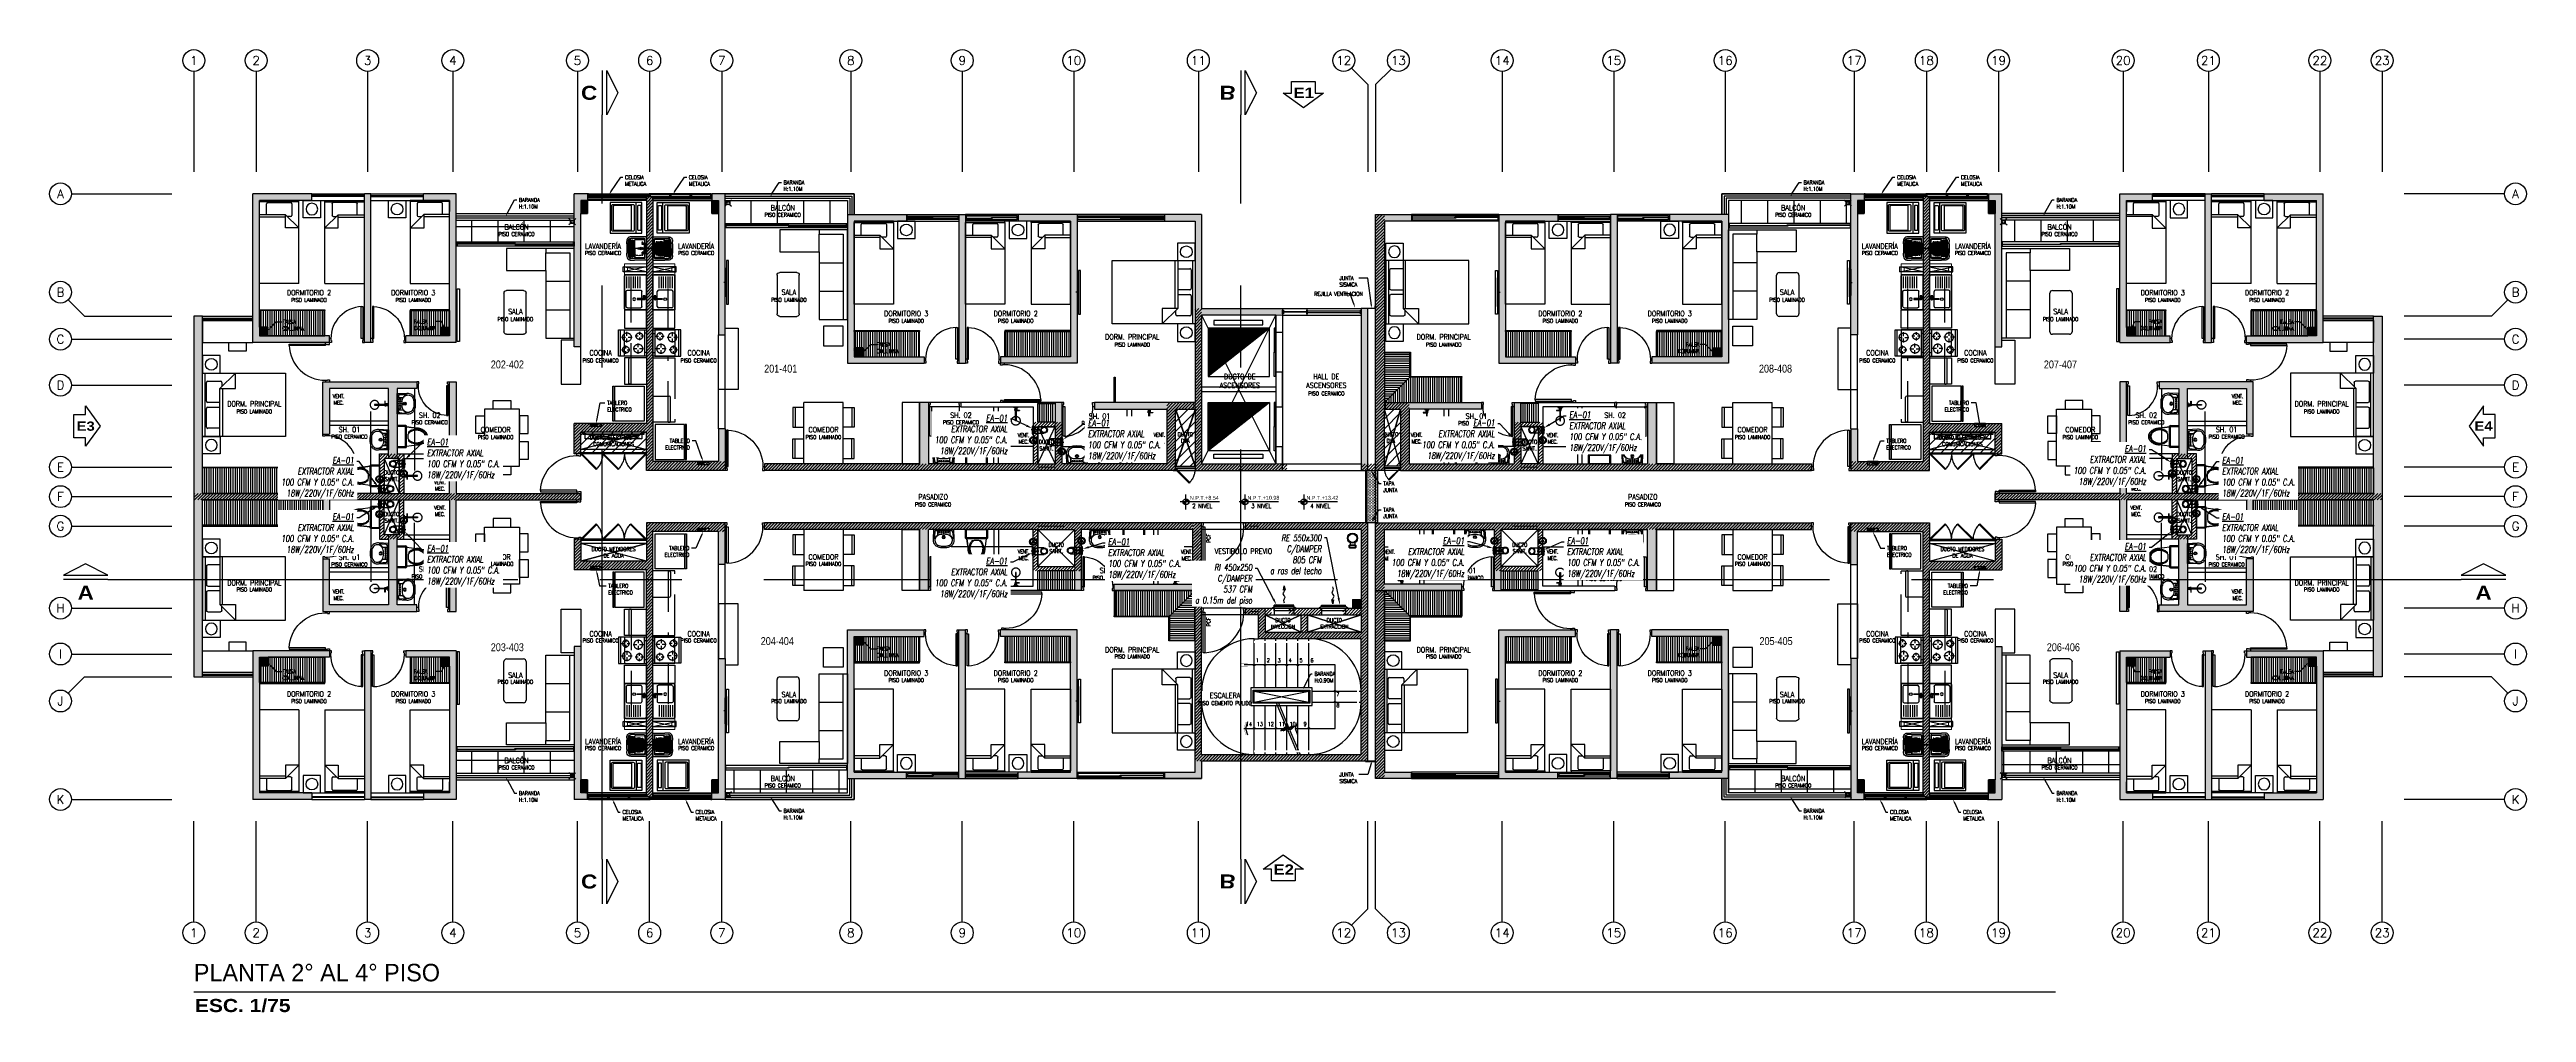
# Model space of a CAD drawing. Header units: millimetres. Extents: x 98 to 155, y -181 to 127.
# Drawn here: x 98.3 to 155, y 56.8 to 78.9 of the extents above; entities that cross this region are included whole.
import ezdxf
from ezdxf import colors
from ezdxf.entities.mleader import LeaderData, LeaderLine
from ezdxf.enums import TextEntityAlignment as Align
from ezdxf.math import Vec2, Vec3

# ---------------------------------------------------------------- set-up
doc = ezdxf.new("R2010")
doc.units = ezdxf.units.MM
doc.header["$LTSCALE"] = 15
doc.set_wipeout_variables(frame=1)
doc.header["$PDMODE"] = 67
doc.header["$PDSIZE"] = 0.1
for name, pattern in [('CENTER', [2, 1.25, -0.25, 0.25, -0.25]), ('DASHDOT', [1, 0.5, -0.25, 0, -0.25]), ('HIDDEN', [0.375, 0.25, -0.125]), ('HIDDEN2', [0.1875, 0.125, -0.0625]), ('PHANTOM', [63.5, 31.75, -6.35, 6.35, -6.35, 6.35, -6.35]), ('PHANTOM2', [1.25, 0.625, -0.125, 0.125, -0.125, 0.125, -0.125]), ('X-REF_DP_Arquitectura$0$HIDDEN', [0.375, 0.25, -0.125])]:
    doc.linetypes.add(name, pattern=pattern)
doc.layers.get('0').update_dxf_attribs({"color": 250})
doc.layers.get('DEFPOINTS').update_dxf_attribs({"color": 250})
for name, color, linetype, lineweight in [('A-01', 250, 'Continuous', 0), ('A-MURO ALTO', 250, 'Continuous', 20), ('A-MUROS', 252, 'Continuous', 30), ('A_20_Estructuras', 250, 'Continuous', 18)]:
    doc.layers.add(name, color=color, linetype=linetype, lineweight=lineweight)
for name, color, linetype in [('A-BARANDAS', 250, 'Continuous'), ('A-CORTE', 250, 'CENTER'), ('A-COTAS EXT', 250, 'Continuous'), ('A-EJES', 250, 'PHANTOM'), ('A-HATCH', 250, 'Continuous'), ('A-LINEAS', 250, 'Continuous'), ('A-MOBILIARIO', 250, 'Continuous'), ('A-MURO BAJO', 250, 'Continuous'), ('A-NIVELES-NPT', 252, 'Continuous'), ('A-NUMERACIONDEP', 251, 'Continuous'), ('A-PROYECCIONES INT.', 250, 'HIDDEN2'), ('A-PUERTAS', 250, 'Continuous'), ('A-SANITARIOS', 250, 'Continuous'), ('A-TEXTO-ACABADO PISO', 250, 'Continuous'), ('A_30_DispositivosSanit', 250, 'Continuous'), ('A_30_Equipamiento', 250, 'Continuous'), ('A_50_TextoAmbiente', 252, 'Continuous'), ('A_50_TextoIndicaciones', 250, 'Continuous'), ('A_50_Vigas', 250, 'X-REF_DP_Arquitectura$0$HIDDEN'), ('A_60_HatchEstructuras', 250, 'Continuous'), ('AREA MODIF', 250, 'Continuous'), ('DLP_MOBILIARIO FIJO', 250, 'Continuous'), ('L-03_EQUIP-ACCES', 160, 'Continuous'), ('L-04_EQ-MED-CONT', 191, 'Continuous'), ('L-06_EQ-FIN-CONT', 141, 'Continuous'), ('L13 Texto Grande', 150, 'Continuous'), ('L3 Equipos y Ductos', 160, 'Continuous'), ('L4 Linea mediana', 191, 'Continuous'), ('L6 Linea fina', 141, 'Continuous'), ('MURO CF 120', 250, 'Continuous'), ('MURO CF 60', 250, 'Continuous')]:
    doc.layers.add(name, color=color, linetype=linetype)
doc.styles.add('JNV ING', font='romans.shx', dxfattribs={"width": 0.7, "oblique": 8, "height": 0.15})
doc.styles.add('R140', font='ariblk.ttf', dxfattribs={"height": 3.55})
doc.styles.add('R160-75', font='ariblk.ttf', dxfattribs={"height": 0.6})
doc.styles.add('R175-75', font='GOTHIC.TTF', dxfattribs={"height": 0.4})
doc.styles.add('R80', font='ARIALN.TTF', dxfattribs={"height": 2.03})
doc.styles.add('ROMANS', font='romans.shx', dxfattribs={"width": 0.8})
doc.styles.add('TXT_COTAS', font='romans.shx', dxfattribs={"width": 0.8})
pattern_1 = [(270, (101.84167, 68.70493), (0.05, -9e-18), [])]
pattern_2 = [(270, (151.491673, 68.554965), (0.05, -9e-18), [])]
pattern_3 = [(45, (101.641672, 64.50493), (-0.01122532, 0.01122532), [])]
pattern_4 = [(45, (-50.050001, -4.05), (-0.01122532, 0.01122532), [])]
pattern_5 = [(45, (51.59167, 60.454965), (-0.0112253202, 0.0112253202), [])]
pattern_6 = [(45, (128.67167, 43.02965), (-0.03535534, 0.03535534), [])]
pattern_7 = [(45, (281.64167, 38.90493), (-0.035355339, 0.035355339), [])]

# ---------------------------------------------------------------- blocks, each defined once
blk = doc.blocks.new('FUTURE 150')
at = {"layer": 'L3 Equipos y Ductos'}
for p, q in [((-0.129, 0.149), (-0.129, -0.001)), ((-0.104, -0.026), (-0.104, 0.174)), ((-0.104, 0.152), (0, 0.152)), ((-0.104, 0.002), (0, 0.002)), ((0, 0.152), (0, 0.002))]:
    blk.add_line(p, q, dxfattribs=at)
for centre, start, end in [((-0.104, 0.149), 90, 180), ((-0.104, -0.001), 180, 270)]:
    blk.add_arc(centre, 0.0254, start, end, dxfattribs=at)
at = {"layer": 'L4 Linea mediana'}
for p, q in [((-0.129, 0.145), (-0.124, 0.145)), ((-0.129, 0.005), (-0.124, 0.005)), ((-0.124, 0.005), (-0.124, 0.145)), ((-0.066, 0.152), (-0.066, 0.002))]:
    blk.add_line(p, q, dxfattribs=at)
at = {"layer": 'L6 Linea fina'}
for p, q in [((0.02, 0.077), (-0.15, 0.077)), ((-0.023, 0.087), (0.02, 0.077)), ((-0.023, 0.067), (0.02, 0.077))]:
    blk.add_line(p, q, dxfattribs=at)
for points in [[(-0.086, 0.077), (-0.092, 0.093), (-0.095, 0.128), (-0.091, 0.138), (-0.086, 0.14)], [(-0.086, 0.077), (-0.092, 0.061), (-0.095, 0.026), (-0.091, 0.016), (-0.086, 0.014)], [(-0.086, 0.077), (-0.079, 0.093), (-0.076, 0.128), (-0.08, 0.138), (-0.086, 0.14)], [(-0.086, 0.077), (-0.079, 0.061), (-0.076, 0.026), (-0.08, 0.016), (-0.086, 0.014)]]:
    blk.add_spline(points, degree=3, dxfattribs=at)
blk = doc.blocks.new('Trampa de humo')
at = {"layer": 'L3 Equipos y Ductos'}
blk.add_lwpolyline([(0.155, 0.15), (0.013, 0.15), (0.013, 0), (0.155, 0)], dxfattribs=at)
for radius in [0.075, 0.06]:
    blk.add_circle((0.155, 0.075), radius, dxfattribs=at)
blk = doc.blocks.new('FUTURE150 con trampa')
blk.add_blockref('Trampa de humo', (0.093, 0.028))
at = {"layer": 'L-06_EQ-FIN-CONT'}
blk.add_blockref('FUTURE 150', (0.106, 0.026), dxfattribs=at)
blk = doc.blocks.new('PTO ELECT')
at = {"layer": 'L4 Linea mediana', "ltscale": 1.5}
blk.add_circle((-0.686, 0.089), 0.0833, dxfattribs=at)
at = {"layer": 'L6 Linea fina', "ltscale": 1.5}
blk.add_circle((-0.686, 0.089), 0.0671, dxfattribs=at)
blk.add_solid([(-0.628, 0.056), (-0.744, 0.056), (-0.628, 0.056), (-0.686, 0.156)], dxfattribs=at)
blk = doc.blocks.new('flujo11')
at = {"layer": 'L6 Linea fina'}
for p, q in [((0, 0), (-0.02, -0.1)), ((0.021, -0.093), (0, 0))]:
    blk.add_line(p, q, dxfattribs=at)
blk.add_open_spline([(0, 0), (0.006, -0.043), (-0.016, -0.105), (0.061, -0.19), (-0.035, -0.24), (0.037, -0.331), (0.022, -0.372), (0.016, -0.39)], degree=3, knots=[0, 0, 0, 0, 0.0524684, 0.0807049, 0.1300475, 0.160067, 0.1839926, 0.1839926, 0.1839926, 0.1839926], dxfattribs=at)
blk = doc.blocks.new('TAF_55')
at = {"layer": 'L-03_EQUIP-ACCES', "ltscale": 1.5}
for p, q in [((-0.325, 0.06), (0.325, 0.06)), ((-0.275, 0), (-0.275, 0.06)), ((0.275, 0), (0.275, 0.06))]:
    blk.add_line(p, q, dxfattribs=at)
at = {"layer": 'L-04_EQ-MED-CONT', "ltscale": 1.5}
for p, q in [((-0.275, 0.1), (-0.325, 0.06)), ((-0.275, 0.1), (0.275, 0.1)), ((0.325, 0.06), (0.275, 0.1))]:
    blk.add_line(p, q, dxfattribs=at)
at = {"layer": 'L-06_EQ-FIN-CONT', "ltscale": 1.5}
for p, q in [((-0.275, 0.13), (0.275, 0.13)), ((-0.275, 0.1), (-0.275, 0.13)), ((0.275, 0.1), (0.275, 0.13))]:
    blk.add_line(p, q, dxfattribs=at)
blk = doc.blocks.new('EF-P2-P4')
at = {"layer": 'A_60_HatchEstructuras', "ltscale": 0.05}
h = blk.add_hatch(color=256, dxfattribs=at)
h.dxf.hatch_style = 1
h.paths.add_polyline_path([(4.65, 0), (3.9, 0), (3.9, -0.15), (4.5, -0.15), (4.5, -3.25), (3.5, -3.25), (3.5, -3.4), (4.65, -3.4)])
h.paths.add_polyline_path([(2.7, 0), (2.55, 0), (2.55, -3.4), (2.7, -3.4)])
h.paths.add_polyline_path([(1.75, -3.25), (0.15, -3.25), (0.15, -0.15), (1.35, -0.15), (1.35, 0), (0, 0), (0, -3.4), (1.75, -3.4)])
at = {"layer": 'A_60_HatchEstructuras'}
h = blk.add_hatch(color=256, dxfattribs=at)
h.dxf.hatch_style = 1
h.paths.add_polyline_path([(10.8, -5.375), (10.65, -5.375), (10.65, -6.125), (9.15, -6.125), (9.15, -0.06), (9, -0.06), (9, -5.25), (7.35, -5.25), (7.35, -5.95), (7.5, -5.95), (7.5, -5.45), (9, -5.45), (9, -6.325), (10.8, -6.325)])
h.paths.add_polyline_path([(7.5, -0.15), (7.65, -0.15), (7.65, 0), (7.35, 0), (7.35, -3.5), (7.5, -3.5)])
h.paths.add_polyline_path([(10.8, 0), (10.5, 0), (10.5, -0.15), (10.65, -0.15), (10.65, -3.225), (10.8, -3.225)])
h = blk.add_hatch(color=256, dxfattribs=at)
h.dxf.hatch_style = 1
h.paths.add_polyline_path([(47.35, 0), (46, 0), (46, -0.15), (47.2, -0.15), (47.2, -3.25), (45.6, -3.25), (45.6, -3.4), (47.35, -3.4)])
h.paths.add_polyline_path([(44.8, 0), (44.65, 0), (44.65, -3.4), (44.8, -3.4)])
h.paths.add_polyline_path([(43.85, -3.25), (42.85, -3.25), (42.85, -0.15), (43.45, -0.15), (43.45, 0), (42.7, 0), (42.7, -3.4), (43.85, -3.4)])
h = blk.add_hatch(color=256, dxfattribs=at)
h.dxf.hatch_style = 1
h.paths.add_polyline_path([(18.85, -0.475), (17.5, -0.475), (17.5, -0.625), (18.7, -0.625), (18.7, -3.725), (17.1, -3.725), (17.1, -3.875), (18.85, -3.875)])
h.paths.add_polyline_path([(16.3, -0.475), (16.15, -0.475), (16.15, -3.875), (16.3, -3.875)])
h.paths.add_polyline_path([(13.75, -0.625), (14.95, -0.625), (14.95, -0.475), (13.6, -0.475), (13.6, -3.875), (15.35, -3.875), (15.35, -3.725), (13.75, -3.725)])
h = blk.add_hatch(color=256, dxfattribs=at)
h.dxf.hatch_style = 1
h.paths.add_polyline_path([(25.88, -0.625), (26.5, -0.625), (26.5, -0.475), (25.68, -0.475), (25.68, -6.325), (25.88, -6.325)])
h.paths.add_polyline_path([(21.7, -2.775), (23.55, -2.775), (23.55, -2.625), (21.7, -2.625), (21.7, -0.475), (20.85, -0.475), (20.85, -0.625), (21.55, -0.625), (21.55, -6.325), (23.55, -6.325), (23.55, -6.175), (21.7, -6.175)])
h.paths.add_polyline_path([(25.5, -2.625), (25.35, -2.625), (25.35, -6.325), (25.5, -6.325)])
h = blk.add_hatch(color=256, dxfattribs=at)
h.dxf.hatch_style = 1
h.paths.add_polyline_path([(30.25, -3.725), (28.65, -3.725), (28.65, -0.625), (29.85, -0.625), (29.85, -0.475), (28.5, -0.475), (28.5, -3.875), (30.25, -3.875)])
h.paths.add_polyline_path([(31.2, -0.475), (31.05, -0.475), (31.05, -3.875), (31.2, -3.875)])
h.paths.add_polyline_path([(33.75, -0.475), (32.4, -0.475), (32.4, -0.625), (33.6, -0.625), (33.6, -3.725), (32, -3.725), (32, -3.875), (33.75, -3.875)])
h = blk.add_hatch(color=256, dxfattribs=at)
h.dxf.hatch_style = 1
h.paths.add_polyline_path([(40, -5.25), (38.35, -5.25), (38.35, -0.06), (38.2, -0.06), (38.2, -6.125), (36.7, -6.125), (36.7, -5.375), (36.55, -5.375), (36.55, -6.325), (38.35, -6.325), (38.35, -5.45), (39.85, -5.45), (39.85, -5.95), (40, -5.95)])
h.paths.add_polyline_path([(40, 0), (39.7, 0), (39.7, -0.15), (39.85, -0.15), (39.85, -3.5), (40, -3.5)])
h.paths.add_polyline_path([(36.7, -0.15), (36.85, -0.15), (36.85, 0), (36.55, 0), (36.55, -3.225), (36.7, -3.225)])
h = blk.add_hatch(color=256, dxfattribs=at)
h.dxf.hatch_style = 1
h.paths.add_polyline_path([(-1.15, -7), (1.6, -7), (1.6, -7.6), (1.75, -7.6), (1.75, -7), (4.5, -7), (4.5, -9.55), (4.65, -9.55), (4.65, -7), (7.5, -7), (7.5, -6.85), (4.65, -6.85), (4.65, -4.3), (4.5, -4.3), (4.5, -6.85), (1.75, -6.85), (1.75, -6.25), (1.6, -6.25), (1.6, -6.85), (-1.15, -6.85), (-1.15, -2.8), (-1.35, -2.8), (-1.35, -11.05), (-1.15, -11.05)])
h.paths.add_polyline_path([(3.3, -4.45), (3.75, -4.45), (3.75, -4.3), (1.6, -4.3), (1.6, -5.5), (1.747, -5.5), (1.75, -5.5), (1.75, -4.45), (3.1, -4.45), (3.1, -6.05), (3.3, -6.05)], flags=17)
h.paths.add_polyline_path([(3.3, -7.8), (3.1, -7.8), (3.1, -9.4), (1.75, -9.4), (1.75, -8.35), (1.6, -8.35), (1.6, -9.55), (3.75, -9.55), (3.75, -9.4), (3.3, -9.4)], flags=17)
h = blk.add_hatch(color=256, dxfattribs=at)
h.dxf.hatch_style = 1
h.paths.add_polyline_path([(45.75, -8.35), (45.603, -8.35), (45.6, -8.35), (45.6, -9.4), (44.25, -9.4), (44.25, -7.8), (44.05, -7.8), (44.05, -9.4), (43.6, -9.4), (43.6, -9.55), (45.75, -9.55)], flags=17)
h.paths.add_polyline_path([(45.75, -7), (48.5, -7), (48.5, -11.05), (48.7, -11.05), (48.7, -2.8), (48.5, -2.8), (48.5, -6.85), (45.75, -6.85), (45.75, -6.25), (45.6, -6.25), (45.6, -6.85), (42.85, -6.85), (42.85, -4.3), (42.7, -4.3), (42.7, -6.85), (39.85, -6.85), (39.85, -7), (42.7, -7), (42.7, -9.55), (42.85, -9.55), (42.85, -7), (45.6, -7), (45.6, -7.6), (45.75, -7.6)])
h.paths.add_polyline_path([(45.75, -4.3), (43.6, -4.3), (43.6, -4.45), (44.05, -4.45), (44.05, -6.05), (44.25, -6.05), (44.25, -4.45), (45.6, -4.45), (45.6, -5.5), (45.75, -5.5)], flags=17)
h = blk.add_hatch(color=256, dxfattribs=at)
h.dxf.hatch_style = 1
h.paths.add_polyline_path([(21.7, -7.525), (11.7, -7.525), (11.7, -7.675), (15.25, -7.675), (15.25, -9.075), (15.45, -9.075), (15.45, -7.675), (18.8, -7.675), (18.8, -9.075), (18.95, -9.075), (18.95, -7.675), (21.5, -7.675), (21.5, -8.925), (19.7, -8.925), (19.7, -9.075), (21.7, -9.075)])
h.paths.add_polyline_path([(15.45, -4.775), (15.25, -4.775), (15.25, -6.175), (11.7, -6.175), (11.7, -6.325), (21.1, -6.325), (21.1, -4.925), (21.525, -4.925), (21.525, -4.775), (19.25, -4.775), (19.25, -4.925), (20.9, -4.925), (20.9, -6.175), (18.5, -6.175), (18.5, -4.775), (18.35, -4.775), (18.35, -6.175), (15.45, -6.175)])
h = blk.add_hatch(color=256, dxfattribs=at)
h.dxf.hatch_style = 1
h.paths.add_polyline_path([(25.88, -7.675), (28.4, -7.675), (28.4, -9.075), (28.55, -9.075), (28.55, -7.675), (31.9, -7.675), (31.9, -9.075), (32.1, -9.075), (32.1, -7.675), (35.65, -7.675), (35.65, -7.525), (25.68, -7.525), (25.68, -9.075), (27.65, -9.075), (27.65, -8.925), (25.88, -8.925)])
h.paths.add_polyline_path([(26.45, -4.925), (28.1, -4.925), (28.1, -4.775), (25.905, -4.775), (25.905, -4.925), (26.25, -4.925), (26.25, -6.325), (35.65, -6.325), (35.65, -6.175), (32.1, -6.175), (32.1, -4.775), (31.9, -4.775), (31.9, -6.175), (29, -6.175), (29, -4.775), (28.85, -4.775), (28.85, -6.175), (26.45, -6.175)])
h = blk.add_hatch(color=256, dxfattribs=at)
h.dxf.hatch_style = 1
h.paths.add_polyline_path([(9.15, -7.725), (10.65, -7.725), (10.65, -8.475), (10.8, -8.475), (10.8, -7.525), (9, -7.525), (9, -8.4), (7.5, -8.4), (7.5, -7.9), (7.35, -7.9), (7.35, -8.6), (9, -8.6), (9, -13.79), (9.15, -13.79)])
h.paths.add_polyline_path([(7.5, -10.35), (7.35, -10.35), (7.35, -13.85), (7.65, -13.85), (7.65, -13.7), (7.5, -13.7)])
h.paths.add_polyline_path([(10.8, -10.625), (10.65, -10.625), (10.65, -13.7), (10.5, -13.7), (10.5, -13.85), (10.8, -13.85)])
h = blk.add_hatch(color=256, dxfattribs=at)
h.dxf.hatch_style = 1
h.paths.add_polyline_path([(21.7, -9.1), (21.55, -9.1), (21.55, -13.225), (20.85, -13.225), (20.85, -13.375), (21.7, -13.375), (21.7, -12.975), (25.5, -12.975), (25.5, -7.525), (22.7, -7.525), (22.7, -7.675), (25.35, -7.675), (25.35, -10.025), (23.15, -10.025), (23.15, -9.475), (22.7, -9.475), (22.7, -9.625), (23, -9.625), (23, -10.175), (25.35, -10.175), (25.35, -12.825), (21.7, -12.825)])
h.paths.add_polyline_path([(25.88, -9.1), (25.68, -9.1), (25.68, -13.375), (26.5, -13.375), (26.5, -13.225), (25.88, -13.225)])
h = blk.add_hatch(color=256, dxfattribs=at)
h.dxf.hatch_style = 1
h.paths.add_polyline_path([(38.35, -8.6), (40, -8.6), (40, -7.9), (39.85, -7.9), (39.85, -8.4), (38.35, -8.4), (38.35, -7.525), (36.55, -7.525), (36.55, -8.475), (36.7, -8.475), (36.7, -7.725), (38.2, -7.725), (38.2, -13.79), (38.35, -13.79)])
h.paths.add_polyline_path([(36.7, -10.625), (36.55, -10.625), (36.55, -13.85), (36.85, -13.85), (36.85, -13.7), (36.7, -13.7)])
h.paths.add_polyline_path([(40, -10.35), (39.85, -10.35), (39.85, -13.7), (39.7, -13.7), (39.7, -13.85), (40, -13.85)])
h = blk.add_hatch(color=256, dxfattribs=at)
h.dxf.hatch_style = 1
h.paths.add_polyline_path([(15.35, -9.975), (13.6, -9.975), (13.6, -13.375), (14.95, -13.375), (14.95, -13.225), (13.75, -13.225), (13.75, -10.125), (15.35, -10.125)])
h.paths.add_polyline_path([(16.3, -9.975), (16.15, -9.975), (16.15, -13.375), (16.3, -13.375)])
h.paths.add_polyline_path([(18.85, -9.975), (17.1, -9.975), (17.1, -10.125), (18.7, -10.125), (18.7, -13.225), (17.5, -13.225), (17.5, -13.375), (18.85, -13.375)])
h = blk.add_hatch(color=256, dxfattribs=at)
h.dxf.hatch_style = 1
h.paths.add_polyline_path([(28.65, -10.125), (30.25, -10.125), (30.25, -9.975), (28.5, -9.975), (28.5, -13.375), (29.85, -13.375), (29.85, -13.225), (28.65, -13.225)])
h.paths.add_polyline_path([(31.2, -9.975), (31.05, -9.975), (31.05, -13.375), (31.2, -13.375)])
h.paths.add_polyline_path([(33.75, -9.975), (32, -9.975), (32, -10.125), (33.6, -10.125), (33.6, -13.225), (32.4, -13.225), (32.4, -13.375), (33.75, -13.375)])
h = blk.add_hatch(color=256, dxfattribs=at)
h.dxf.hatch_style = 1
h.paths.add_polyline_path([(2.7, -10.45), (2.55, -10.45), (2.55, -13.85), (2.7, -13.85)])
h.paths.add_polyline_path([(1.75, -10.45), (0, -10.45), (0, -13.85), (1.35, -13.85), (1.35, -13.7), (0.15, -13.7), (0.15, -10.6), (1.75, -10.6)])
h.paths.add_polyline_path([(4.65, -10.45), (3.5, -10.45), (3.5, -10.6), (4.5, -10.6), (4.5, -13.7), (3.9, -13.7), (3.9, -13.85), (4.65, -13.85)])
h = blk.add_hatch(color=256, dxfattribs=at)
h.dxf.hatch_style = 1
h.paths.add_polyline_path([(42.85, -10.6), (43.85, -10.6), (43.85, -10.45), (42.7, -10.45), (42.7, -13.85), (43.45, -13.85), (43.45, -13.7), (42.85, -13.7)])
h.paths.add_polyline_path([(44.8, -10.45), (44.65, -10.45), (44.65, -13.85), (44.8, -13.85)])
h.paths.add_polyline_path([(47.35, -10.45), (45.6, -10.45), (45.6, -10.6), (47.2, -10.6), (47.2, -13.7), (46, -13.7), (46, -13.85), (47.35, -13.85)])
at = {"elevation": 0}
for points in [[(9, -1.78), (8.47, -1.67)], [(9, -1.67), (8.47, -1.78)], [(9.15, -1.78), (9.68, -1.67)], [(9.15, -1.67), (9.68, -1.78)], [(37.67, -1.78), (38.2, -1.67)], [(38.2, -1.78), (37.67, -1.67)], [(37.67, -1.78), (38.2, -1.67)], [(38.2, -1.78), (37.67, -1.67)], [(38.35, -1.67), (38.88, -1.78)], [(38.35, -1.78), (38.88, -1.67)], [(38.35, -1.67), (38.88, -1.78)], [(38.35, -1.78), (38.88, -1.67)], [(21.55, -6.225), (21.1, -4.925)], [(25.88, -6.225), (26.25, -4.925)], [(26.25, -6.225), (25.88, -4.925)], [(44.35, -6.85), (44, -6.05)], [(44.35, -6.05), (44, -6.85)], [(44.35, -7.8), (44, -7)], [(44.35, -7), (44, -7.8)], [(9, -8), (7.5, -8.4)], [(23.839, -12.225), (24.75, -12.225), (24.75, -10.775)], [(23.4, -11.625), (23.631, -12.179), (23.512, -12.283), (23.788, -12.167), (23.669, -12.271), (23.9, -12.825)], [(23.45, -11.625), (23.681, -12.179), (23.562, -12.283), (23.838, -12.167), (23.719, -12.271), (23.95, -12.825)], [(8.47, -12.18), (9, -12.07)], [(9, -12.18), (8.47, -12.07)], [(8.47, -12.18), (9, -12.07)], [(9, -12.18), (8.47, -12.07)], [(9.15, -12.07), (9.68, -12.18)], [(9.15, -12.18), (9.68, -12.07)], [(9.15, -12.07), (9.68, -12.18)], [(9.15, -12.18), (9.68, -12.07)], [(22.751, -12.078), (22.7, -12.225), (22.751, -12.372)], [(22.7, -12.225), (23.578, -12.225)], [(23.89, -12.078), (23.839, -12.225), (23.89, -12.372)], [(37.67, -12.18), (38.2, -12.07)], [(38.2, -12.18), (37.67, -12.07)], [(37.67, -12.18), (38.2, -12.07)], [(38.2, -12.18), (37.67, -12.07)], [(38.35, -12.07), (38.88, -12.18)], [(38.88, -12.07), (38.35, -12.18)], [(38.35, -12.07), (38.88, -12.18)], [(38.88, -12.07), (38.35, -12.18)]]:
    blk.add_lwpolyline(points, dxfattribs=at)
for points in [[(21.7, -6.175), (23.4, -2.775)], [(21.7, -2.775), (23.4, -6.175)], [(21.525, -4.925), (21.55, -4.925), (21.1, -6.225)], [(25.905, -4.925), (25.88, -4.925)], [(7.5, -5.45), (9, -5.85)], [(9, -5.45), (7.5, -5.85)], [(9, -8.4), (7.5, -8)], [(23.15, -10.025), (23.97, -9.625)], [(23.97, -10.025), (23.15, -9.625)], [(24.12, -10.025), (25.35, -9.625)], [(25.35, -10.025), (24.12, -9.625)]]:
    blk.add_lwpolyline(points)
at = {"layer": 'A_20_Estructuras'}
for points in [[(1.75, -3.25), (0.15, -3.25), (0.15, -0.15), (1.35, -0.15), (1.35, 0), (0, 0), (0, -3.4), (1.75, -3.4)], [(2.7, 0), (2.55, 0), (2.55, -3.4), (2.7, -3.4)], [(7.5, -0.15), (7.65, -0.15), (7.65, 0), (7.35, 0), (7.35, -3.5), (7.5, -3.5)], [(44.8, 0), (44.65, 0), (44.65, -3.4), (44.8, -3.4)], [(47.35, 0), (46, 0), (46, -0.15), (47.2, -0.15), (47.2, -3.25), (45.6, -3.25), (45.6, -3.4), (47.35, -3.4)], [(4.65, 0), (3.9, 0), (3.9, -0.15), (4.5, -0.15), (4.5, -3.25), (3.5, -3.25), (3.5, -3.4), (4.65, -3.4)], [(10.8, -5.375), (10.65, -5.375), (10.65, -6.125), (9.15, -6.125), (9.15, -0.06), (9, -0.06), (9, -5.25), (7.35, -5.25), (7.35, -5.95), (7.5, -5.95), (7.5, -5.45), (9, -5.45), (9, -6.325), (10.8, -6.325)], [(10.8, 0), (10.5, 0), (10.5, -0.15), (10.65, -0.15), (10.65, -3.225), (10.8, -3.225)], [(13.75, -0.625), (14.95, -0.625), (14.95, -0.475), (13.6, -0.475), (13.6, -3.875), (15.35, -3.875), (15.35, -3.725), (13.75, -3.725)], [(16.3, -0.475), (16.15, -0.475), (16.15, -3.875), (16.3, -3.875)], [(18.85, -0.475), (17.5, -0.475), (17.5, -0.625), (18.7, -0.625), (18.7, -3.725), (17.1, -3.725), (17.1, -3.875), (18.85, -3.875)], [(21.7, -2.775), (23.55, -2.775), (23.55, -2.625), (21.7, -2.625), (21.7, -0.475), (20.85, -0.475), (20.85, -0.625), (21.55, -0.625), (21.55, -6.325), (23.55, -6.325), (23.55, -6.175), (21.7, -6.175)], [(25.88, -0.625), (26.5, -0.625), (26.5, -0.475), (25.68, -0.475), (25.68, -6.325), (25.88, -6.325)], [(30.25, -3.725), (28.65, -3.725), (28.65, -0.625), (29.85, -0.625), (29.85, -0.475), (28.5, -0.475), (28.5, -3.875), (30.25, -3.875)], [(31.2, -0.475), (31.05, -0.475), (31.05, -3.875), (31.2, -3.875)], [(33.75, -0.475), (32.4, -0.475), (32.4, -0.625), (33.6, -0.625), (33.6, -3.725), (32, -3.725), (32, -3.875), (33.75, -3.875)], [(36.7, -0.15), (36.85, -0.15), (36.85, 0), (36.55, 0), (36.55, -3.225), (36.7, -3.225)], [(40, -5.25), (38.35, -5.25), (38.35, -0.06), (38.2, -0.06), (38.2, -6.125), (36.7, -6.125), (36.7, -5.375), (36.55, -5.375), (36.55, -6.325), (38.35, -6.325), (38.35, -5.45), (39.85, -5.45), (39.85, -5.95), (40, -5.95)], [(40, 0), (39.7, 0), (39.7, -0.15), (39.85, -0.15), (39.85, -3.5), (40, -3.5)], [(43.85, -3.25), (42.85, -3.25), (42.85, -0.15), (43.45, -0.15), (43.45, 0), (42.7, 0), (42.7, -3.4), (43.85, -3.4)], [(-1.15, -7), (1.6, -7), (1.6, -7.6), (1.75, -7.6), (1.75, -7), (4.5, -7), (4.5, -9.55), (4.65, -9.55), (4.65, -7), (7.5, -7), (7.5, -6.85), (4.65, -6.85), (4.65, -4.3), (4.5, -4.3), (4.5, -6.85), (1.75, -6.85), (1.75, -6.25), (1.6, -6.25), (1.6, -6.85), (-1.15, -6.85), (-1.15, -2.8), (-1.35, -2.8), (-1.35, -11.05), (-1.15, -11.05)], [(25.5, -2.625), (25.35, -2.625), (25.35, -6.325), (25.5, -6.325)], [(45.75, -7), (48.5, -7), (48.5, -11.05), (48.7, -11.05), (48.7, -2.8), (48.5, -2.8), (48.5, -6.85), (45.75, -6.85), (45.75, -6.25), (45.6, -6.25), (45.6, -6.85), (42.85, -6.85), (42.85, -4.3), (42.7, -4.3), (42.7, -6.85), (39.85, -6.85), (39.85, -7), (42.7, -7), (42.7, -9.55), (42.85, -9.55), (42.85, -7), (45.6, -7), (45.6, -7.6), (45.75, -7.6)], [(3.3, -4.45), (3.75, -4.45), (3.75, -4.3), (1.6, -4.3), (1.6, -5.5), (1.747, -5.5), (1.75, -5.5), (1.75, -4.45), (3.1, -4.45), (3.1, -6.05), (3.3, -6.05)], [(45.75, -4.3), (43.6, -4.3), (43.6, -4.45), (44.05, -4.45), (44.05, -6.05), (44.25, -6.05), (44.25, -4.45), (45.6, -4.45), (45.6, -5.5), (45.75, -5.5)], [(15.45, -4.775), (15.25, -4.775), (15.25, -6.175), (11.7, -6.175), (11.7, -6.325), (21.1, -6.325), (21.1, -4.925), (21.525, -4.925), (21.525, -4.775), (19.25, -4.775), (19.25, -4.925), (20.9, -4.925), (20.9, -6.175), (18.5, -6.175), (18.5, -4.775), (18.35, -4.775), (18.35, -6.175), (15.45, -6.175)], [(26.45, -4.925), (28.1, -4.925), (28.1, -4.775), (25.905, -4.775), (25.905, -4.925), (26.25, -4.925), (26.25, -6.325), (35.65, -6.325), (35.65, -6.175), (32.1, -6.175), (32.1, -4.775), (31.9, -4.775), (31.9, -6.175), (29, -6.175), (29, -4.775), (28.85, -4.775), (28.85, -6.175), (26.45, -6.175)], [(3.3, -7.8), (3.1, -7.8), (3.1, -9.4), (1.75, -9.4), (1.75, -8.35), (1.6, -8.35), (1.6, -9.55), (3.75, -9.55), (3.75, -9.4), (3.3, -9.4)], [(9.15, -7.725), (10.65, -7.725), (10.65, -8.475), (10.8, -8.475), (10.8, -7.525), (9, -7.525), (9, -8.4), (7.5, -8.4), (7.5, -7.9), (7.35, -7.9), (7.35, -8.6), (9, -8.6), (9, -13.79), (9.15, -13.79)], [(21.7, -7.525), (11.7, -7.525), (11.7, -7.675), (15.25, -7.675), (15.25, -9.075), (15.45, -9.075), (15.45, -7.675), (18.8, -7.675), (18.8, -9.075), (18.95, -9.075), (18.95, -7.675), (21.5, -7.675), (21.5, -8.925), (19.7, -8.925), (19.7, -9.075), (21.7, -9.075)], [(21.7, -9.1), (21.55, -9.1), (21.55, -13.225), (20.85, -13.225), (20.85, -13.375), (21.7, -13.375), (21.7, -12.975), (25.5, -12.975), (25.5, -7.525), (22.7, -7.525), (22.7, -7.675), (25.35, -7.675), (25.35, -10.025), (23.15, -10.025), (23.15, -9.475), (22.7, -9.475), (22.7, -9.625), (23, -9.625), (23, -10.175), (25.35, -10.175), (25.35, -12.825), (21.7, -12.825)], [(25.88, -7.675), (28.4, -7.675), (28.4, -9.075), (28.55, -9.075), (28.55, -7.675), (31.9, -7.675), (31.9, -9.075), (32.1, -9.075), (32.1, -7.675), (35.65, -7.675), (35.65, -7.525), (25.68, -7.525), (25.68, -9.075), (27.65, -9.075), (27.65, -8.925), (25.88, -8.925)], [(38.35, -8.6), (40, -8.6), (40, -7.9), (39.85, -7.9), (39.85, -8.4), (38.35, -8.4), (38.35, -7.525), (36.55, -7.525), (36.55, -8.475), (36.7, -8.475), (36.7, -7.725), (38.2, -7.725), (38.2, -13.79), (38.35, -13.79)], [(45.75, -8.35), (45.603, -8.35), (45.6, -8.35), (45.6, -9.4), (44.25, -9.4), (44.25, -7.8), (44.05, -7.8), (44.05, -9.4), (43.6, -9.4), (43.6, -9.55), (45.75, -9.55)], [(25.88, -9.1), (25.68, -9.1), (25.68, -13.375), (26.5, -13.375), (26.5, -13.225), (25.88, -13.225)], [(15.35, -9.975), (13.6, -9.975), (13.6, -13.375), (14.95, -13.375), (14.95, -13.225), (13.75, -13.225), (13.75, -10.125), (15.35, -10.125)], [(16.3, -9.975), (16.15, -9.975), (16.15, -13.375), (16.3, -13.375)], [(18.85, -9.975), (17.1, -9.975), (17.1, -10.125), (18.7, -10.125), (18.7, -13.225), (17.5, -13.225), (17.5, -13.375), (18.85, -13.375)], [(28.65, -10.125), (30.25, -10.125), (30.25, -9.975), (28.5, -9.975), (28.5, -13.375), (29.85, -13.375), (29.85, -13.225), (28.65, -13.225)], [(31.2, -9.975), (31.05, -9.975), (31.05, -13.375), (31.2, -13.375)], [(33.75, -9.975), (32, -9.975), (32, -10.125), (33.6, -10.125), (33.6, -13.225), (32.4, -13.225), (32.4, -13.375), (33.75, -13.375)], [(1.75, -10.45), (0, -10.45), (0, -13.85), (1.35, -13.85), (1.35, -13.7), (0.15, -13.7), (0.15, -10.6), (1.75, -10.6)], [(2.7, -10.45), (2.55, -10.45), (2.55, -13.85), (2.7, -13.85)], [(4.65, -10.45), (3.5, -10.45), (3.5, -10.6), (4.5, -10.6), (4.5, -13.7), (3.9, -13.7), (3.9, -13.85), (4.65, -13.85)], [(7.5, -10.35), (7.35, -10.35), (7.35, -13.85), (7.65, -13.85), (7.65, -13.7), (7.5, -13.7)], [(10.8, -10.625), (10.65, -10.625), (10.65, -13.7), (10.5, -13.7), (10.5, -13.85), (10.8, -13.85)], [(36.7, -10.625), (36.55, -10.625), (36.55, -13.85), (36.85, -13.85), (36.85, -13.7), (36.7, -13.7)], [(40, -10.35), (39.85, -10.35), (39.85, -13.7), (39.7, -13.7), (39.7, -13.85), (40, -13.85)], [(42.85, -10.6), (43.85, -10.6), (43.85, -10.45), (42.7, -10.45), (42.7, -13.85), (43.45, -13.85), (43.45, -13.7), (42.85, -13.7)], [(44.8, -10.45), (44.65, -10.45), (44.65, -13.85), (44.8, -13.85)], [(47.35, -10.45), (45.6, -10.45), (45.6, -10.6), (47.2, -10.6), (47.2, -13.7), (46, -13.7), (46, -13.85), (47.35, -13.85)]]:
    blk.add_lwpolyline(points, close=True, dxfattribs=at)
at = {"layer": 'A_20_Estructuras', "linetype": 'HIDDEN', "ltscale": 0.5, "elevation": 0}
for points in [[(18.35, -6.25), (17.95, -6.25)], [(29, -6.25), (29.4, -6.25)], [(18.55, -7.6), (17.95, -7.6)], [(23, -7.6), (22.8, -7.6)], [(28.8, -7.6), (29.4, -7.6)], [(23, -9.55), (22.8, -9.55)]]:
    blk.add_lwpolyline(points, dxfattribs=at)
at = {"layer": 'A_50_Vigas'}
for p, q in [((2.7, 0), (3.9, 0)), ((43.45, 0), (44.65, 0)), ((44.8, 0), (46, 0)), ((1.35, 0), (2.55, 0)), ((4.65, -0.45), (7.35, -0.45)), ((14.95, -0.475), (16.15, -0.475)), ((16.3, -0.475), (17.5, -0.475)), ((20.85, -0.475), (18.85, -0.475)), ((26.5, -0.475), (28.5, -0.475)), ((29.85, -0.475), (31.05, -0.475)), ((31.2, -0.475), (32.4, -0.475)), ((38.2, -0.06), (36.85, -0.06)), ((38.35, -0.06), (39.7, -0.06)), ((40, -0.45), (42.7, -0.45)), ((-1.15, -2.8), (0, -2.8)), ((23.4, -2.775), (23.4, -6.175)), ((23.55, -2.625), (25.35, -2.625)), ((23.55, -2.775), (25.35, -2.775)), ((23.55, -2.775), (23.55, -6.175)), ((48.5, -2.8), (47.35, -2.8)), ((3.1, -6.05, 0), (3, -6.05, 0)), ((9, -5.85, 0), (7.5, -5.85, 0)), ((21.1, -6.225, 0), (21.55, -6.225, 0)), ((26.25, -6.225, 0), (25.88, -6.225, 0)), ((26.249, -6.225, 0), (25.88, -6.225, 0)), ((38.35, -5.85, 0), (39.85, -5.85, 0)), ((44, -6.85, 0), (44, -6.05, 0)), ((44.249, -6.05, 0), (44.349, -6.05, 0)), ((44.25, -6.05, 0), (44.35, -6.05, 0)), ((44.35, -6.05, 0), (44.35, -6.85, 0)), ((44, -7, 0), (44, -7.8, 0)), ((44.35, -7.8, 0), (44.35, -7, 0)), ((3.1, -7.8, 0), (3, -7.8, 0)), ((22.7, -7.525), (21.7, -7.525)), ((22.7, -7.675), (21.7, -7.675)), ((44.25, -7.8, 0), (44.35, -7.8, 0)), ((9, -8, 0), (7.5, -8, 0)), ((38.35, -8, 0), (39.85, -8, 0)), ((22.7, -9.475), (21.7, -9.475)), ((22.7, -9.625), (21.7, -9.625)), ((23.15, -9.475), (25.35, -9.475)), ((23.15, -9.625), (25.35, -9.625)), ((23.97, -9.625, 0), (23.97, -10.025)), ((24.12, -9.625, 0), (24.12, -10.025)), ((-1.15, -11.05), (0, -11.05)), ((48.5, -11.05), (47.35, -11.05)), ((4.65, -13.4), (7.35, -13.4)), ((14.95, -13.375), (16.15, -13.375)), ((16.3, -13.375), (17.5, -13.375)), ((18.85, -13.375), (20.85, -13.375)), ((26.5, -13.375), (28.5, -13.375)), ((29.85, -13.375), (31.05, -13.375)), ((31.2, -13.375), (32.4, -13.375)), ((42.7, -13.4), (40, -13.4)), ((1.35, -13.85), (2.55, -13.85)), ((2.7, -13.85), (3.9, -13.85)), ((9, -13.79), (7.65, -13.79)), ((9.15, -13.79), (10.5, -13.79)), ((38.2, -13.79), (36.85, -13.79)), ((38.35, -13.79), (39.7, -13.79)), ((43.45, -13.85), (44.65, -13.85)), ((44.8, -13.85), (46, -13.85))]:
    blk.add_line(p, q, dxfattribs=at)
for points in [[(9, -0.06), (7.65, -0.06)], [(9.15, -0.06), (10.5, -0.06)], [(13.75, -0.475), (13.75, 0), (10.8, 0)], [(33.6, -0.475), (33.6, 0), (36.55, 0)], [(10.65, -5.375), (10.65, -3.225)], [(10.8, -5.375), (10.8, -3.225)], [(36.55, -5.375), (36.55, -3.225)], [(36.7, -5.375), (36.7, -3.225)], [(3.1, -6.05), (3, -6.05), (3, -6.85)], [(3.3, -6.05), (3.35, -6.05), (3.35, -6.85)], [(23.55, -6.175), (25.35, -6.175)], [(23.55, -6.325), (25.35, -6.325)], [(25.48, -7.525), (25.48, -6.325)], [(25.68, -7.525), (25.68, -6.325)], [(3.1, -7.8), (3, -7.8), (3, -7)], [(10.65, -10.625), (10.65, -8.475)], [(10.8, -10.625), (10.8, -8.475)], [(36.55, -10.625), (36.55, -8.475)], [(36.7, -10.625), (36.7, -8.475)], [(13.75, -13.375), (13.75, -13.85), (10.8, -13.85)], [(33.6, -13.375), (33.6, -13.85), (36.55, -13.85)]]:
    blk.add_lwpolyline(points, dxfattribs=at)
at = {"layer": 'A_50_Vigas', "elevation": 0}
for points in [[(9, -1.78), (8.47, -1.78), (8.47, -1.67), (9, -1.67)], [(9.15, -1.78), (9.68, -1.78), (9.68, -1.67), (9.15, -1.67)], [(38.2, -1.78), (37.67, -1.78), (37.67, -1.67), (38.2, -1.67)], [(38.35, -1.78), (38.88, -1.78), (38.88, -1.67), (38.35, -1.67)], [(17.95, -6.175), (17.95, -5.325), (18.35, -5.325)], [(29.4, -5.325), (29, -5.325)], [(29.4, -5.325), (29.4, -6.175)], [(44, -6.05), (44.05, -6.05)], [(3.35, -7), (3.35, -7.8), (3.3, -7.8)], [(17.95, -7.675), (17.95, -8.525), (18.8, -8.525)], [(29.4, -8.525), (29.4, -7.675)], [(44, -7.8), (44.05, -7.8)], [(29.4, -8.525), (28.55, -8.525)], [(22.9, -12.825), (22.9, -10.175), (23, -10.175)], [(9, -12.18), (8.47, -12.18), (8.47, -12.07), (9, -12.07)], [(9.15, -12.18), (9.68, -12.18), (9.68, -12.07), (9.15, -12.07)], [(38.199, -12.18), (37.669, -12.18), (37.669, -12.07), (38.199, -12.07)], [(38.2, -12.18), (37.67, -12.18), (37.67, -12.07), (38.2, -12.07)], [(38.349, -12.18), (38.879, -12.18), (38.879, -12.07), (38.349, -12.07)], [(38.35, -12.18), (38.88, -12.18), (38.88, -12.07), (38.35, -12.07)]]:
    blk.add_lwpolyline(points, dxfattribs=at)
blk = doc.blocks.new('CAMA 2PLAZAS C_VELADOR')
for p, q in [((-1.85, 0), (-0.4, 0)), ((-1.85, -0.06), (-1.85, 0)), ((-0.4, 0), (-0.4, -0.06))]:
    blk.add_line(p, q)
at = {"linetype": 'Continuous'}
for p, q in [((-1.85, -0.06), (-0.4, -0.06)), ((-1.85, -1.9), (-1.85, -0.06)), ((-1.85, -0.396), (-0.755, -0.396)), ((-0.755, -0.452), (-1.85, -0.452)), ((-1.663, -0.396), (-1.663, -0.118)), ((-1.633, -0.088), (-1.209, -0.088)), ((-1.178, -0.118), (-1.178, -0.396)), ((-1.072, -0.396), (-1.072, -0.118)), ((-1.041, -0.088), (-0.617, -0.088)), ((-0.4, -0.751), (-0.755, -0.396)), ((-0.755, -0.396), (-0.755, -0.751)), ((-0.617, -0.442), (-0.708, -0.442)), ((-0.587, -0.118), (-0.587, -0.412)), ((-0.4, -0.06), (-0.4, -1.9)), ((-0.755, -0.751), (-0.4, -0.751)), ((-0.4, -1.9), (-1.85, -1.9))]:
    blk.add_line(p, q, dxfattribs=at)
for points in [[(-2.25, -0.4), (-1.85, -0.4), (-1.85, 0), (-2.25, 0)], [(-0.4, -0.4), (0, -0.4), (0, 0), (-0.4, 0)]]:
    blk.add_lwpolyline(points, close=True)
for centre in [(-2.05, -0.2), (-0.2, -0.2)]:
    blk.add_circle(centre, 0.134)
for centre, start, end in [((-1.633, -0.118), 90, 180), ((-1.209, -0.118), 0, 90), ((-1.041, -0.118), 90, 180), ((-0.617, -0.118), 0, 90), ((-0.617, -0.412), 270, 0)]:
    blk.add_arc(centre, 0.0306, start, end, dxfattribs=at)
blk = doc.blocks.new('*U92')
at = {"linetype": 'HIDDEN', "ltscale": 0.2}
for p, q in [((0.261, 0.261), (0, 0)), ((0, 0), (0.013, -0.013)), ((0.013, -0.013), (0.274, 0.248))]:
    blk.add_line(p, q, dxfattribs=at)
blk.add_arc((0, 0), 0.37, 0, 45, dxfattribs=at)
blk = doc.blocks.new('*U63')
at = {"linetype": 'HIDDEN', "ltscale": 0.2}
for p, q in [((0.327, 0.327), (0, 0)), ((0, 0), (0.013, -0.013)), ((0.013, -0.013), (0.339, 0.314))]:
    blk.add_line(p, q, dxfattribs=at)
blk.add_arc((0, 0), 0.462, 0, 45, dxfattribs=at)
blk = doc.blocks.new('A$C33FC7C8B')
at = {"ltscale": 0.5}
for p, q in [((0, 0, 0), (0, 0.6, 0)), ((0, 0.6, 0), (0.6, 0.6, 0)), ((0.08, 0.64, 0), (0.52, 0.64, 0)), ((0.08, 0.64, 0), (0.08, 0.6, 0)), ((0.145, 0.575, 0), (0.145, 0.51, 0)), ((0.43, 0.485, 0), (0.43, 0.575, 0)), ((0.52, 0.64, 0), (0.52, 0.6, 0)), ((0.6, 0.6, 0), (0.6, 0, 0)), ((0.6, 0.05, 0), (0, 0.05, 0)), ((0.6, 0, 0), (0, 0, 0)), ((0.05, 0.48, 0), (0.115, 0.48, 0)), ((0.14, 0.195, 0), (0.05, 0.195, 0)), ((0.145, 0.45, 0), (0.145, 0.385, 0)), ((0.17, 0.225, 0), (0.17, 0.315, 0)), ((0.17, 0.075, 0), (0.17, 0.165, 0)), ((0.175, 0.48, 0), (0.24, 0.48, 0)), ((0.29, 0.195, 0), (0.2, 0.195, 0)), ((0.4, 0.455, 0), (0.31, 0.455, 0)), ((0.425, 0.17, 0), (0.36, 0.17, 0)), ((0.43, 0.335, 0), (0.43, 0.425, 0)), ((0.455, 0.2, 0), (0.455, 0.265, 0)), ((0.455, 0.075, 0), (0.455, 0.14, 0)), ((0.55, 0.455, 0), (0.46, 0.455, 0)), ((0.55, 0.17, 0), (0.485, 0.17, 0))]:
    blk.add_line(p, q, dxfattribs=at)
for centre, radius in [((0.145, 0.48), 0.075), ((0.17, 0.195), 0.1), ((0.43, 0.455), 0.1), ((0.455, 0.17), 0.075)]:
    blk.add_circle(centre, radius, dxfattribs=at)
blk = doc.blocks.new('*U91')
blk.add_wipeout([(0, 0), (0, -0.02), (0.17, -0.02), (0.17, 0)])
blk.add_lwpolyline([(0, 0), (0.17, 0), (0.17, -0.02), (0, -0.02)], close=True)
blk = doc.blocks.new('LAV-COC_01')
for p, q in [((-0.07, 0.042, 0), (-0.07, 0.782, 0)), ((0.4, 0.812, 0), (-0.04, 0.812, 0)), ((0.225, 0.507, 0), (0.225, 0.772, 0)), ((0.275, 0.507, 0), (0.275, 0.772, 0)), ((0.325, 0.507, 0), (0.325, 0.772, 0)), ((0.375, 0.507, 0), (0.375, 0.768, 0)), ((0.43, 0.042, 0), (0.43, 0.782, 0)), ((-0.04, 0.012, 0), (0.4, 0.012, 0)), ((0.03, 0.082, 0), (0.03, 0.427, 0)), ((0.36, 0.457, 0), (0.06, 0.457, 0)), ((0.36, 0.052, 0), (0.06, 0.052, 0)), ((0.39, 0.082, 0), (0.39, 0.427, 0))]:
    blk.add_line(p, q)
at = {"extrusion": (-8.98137e-08, -2.25601e-18, 1)}
for p, q in [((0.075, 0.507, 0), (0.075, 0.768, 0)), ((0.125, 0.507, 0), (0.125, 0.772, 0)), ((0.175, 0.507, 0), (0.175, 0.772, 0))]:
    blk.add_line(p, q, dxfattribs=at)
at = {"extrusion": (-4.49068e-08, 3.60285e-08, 1), "elevation": 0}
for points in [[(0, 0.33), (0, 0.305), (-0.04, 0.305), (-0.04, 0.33)], [(0, 0.33), (-0.04, 0.33), (-0.04, 0.325), (0, 0.325)]]:
    blk.add_lwpolyline(points, close=True, dxfattribs=at)
blk.add_lwpolyline([(-0.04, 0.255), (-0.04, 0.3), (0, 0.3), (0, 0.265)], dxfattribs=at)
at = {"extrusion": (-4.49068e-08, 3.60285e-08, 1)}
blk.add_arc((-0.02, 0.255, 0), 0.02, 29.9997, 329.9997, dxfattribs=at)
for centre, start_param, end_param in [((-0.04, 0.782, 0), -0.785398, 0.785398), ((0.4, 0.782, 0), -2.356194, -0.785398), ((-0.04, 0.042, 0), 0.785398, 2.356194), ((0.06, 0.427, 0), -0.785398, 0.785398), ((0.06, 0.082, 0), 0.785398, 2.356194), ((0.36, 0.427, 0), -2.356194, -0.785398), ((0.36, 0.082, 0), 2.356194, 3.926991), ((0.4, 0.042, 0), 2.356194, 3.926991)]:
    blk.add_ellipse(centre, major_axis=(-0.0212, 0.0212), ratio=1, start_param=start_param, end_param=end_param)
blk.add_ellipse((0.21, 0.255, 0), major_axis=(-0.0212, 0.0212), ratio=1)
at = {"layer": 'A-01', "extrusion": (-4.49068e-08, 3.60285e-08, 1), "elevation": 0}
for points in [[(-0.037, 0.3), (-0.037, 0.305)], [(-0.02, 0.3), (-0.02, 0.305)], [(-0.002, 0.3), (-0.002, 0.305)]]:
    blk.add_lwpolyline(points, dxfattribs=at)
at = {"extrusion": (-4.49068e-08, 3.60285e-08, 1), "rotation": 359.9380941588614}
blk.add_blockref('*U91', (-0.03, 0.265, 0), dxfattribs=at)
blk = doc.blocks.new('ducha marsano')
at = {"linetype": 'HIDDEN2', "ltscale": 0.5, "extrusion": (-4.9425e-10, -7.91123e-10, -1)}
for p, q in [((-0.01, 0), (0.01, 0)), ((0.01, 0), (0.01, -0.316)), ((-0.02, -0.08), (-0.02, -0.06)), ((0.021, -0.082), (-0.019, -0.082)), ((-0.015, -0.058), (-0.016, -0.058)), ((-0.01, -0.316), (-0.01, 0)), ((0.01, -0.316), (-0.01, -0.316)), ((0.022, -0.052), (0, -0.052)), ((0.025, -0.082), (0.021, -0.082)), ((0.022, -0.052), (0.022, -0.063)), ((0.022, -0.068), (0.022, -0.077)), ((0.022, -0.077), (0.025, -0.077)), ((0.025, -0.077), (0.077, -0.077)), ((0.077, -0.082), (0.025, -0.082)), ((0.077, -0.077), (0.082, -0.077)), ((0.082, -0.082), (0.077, -0.082)), ((0.082, -0.077), (0.084, -0.077)), ((0.082, -0.077), (0.082, -0.077)), ((0.084, -0.082), (0.082, -0.082)), ((0.082, -0.082), (0.082, -0.082)), ((0.086, -0.078), (0.086, -0.08))]:
    blk.add_line(p, q, dxfattribs=at)
for centre, radius, start, end in [((0, -0.316), 0.1, 95.7392, 84.2608), ((0.019, -0.08), 0.0015, 270, 360), ((0, -0.046), 0.02, 323.9581, 354.9298), ((0, -0.046), 0.02, 185.0702, 195.2705), ((-0.084, -0.078), 0.0015, 90, 180), ((-0.084, -0.08), 0.0015, 180, 270)]:
    blk.add_arc(centre, radius, start, end, dxfattribs=at)
at = {"linetype": 'HIDDEN2', "ltscale": 0.5, "extrusion": (-4.94252e-10, -7.91124e-10, -1)}
blk.add_ellipse((0, -0.052), major_axis=(-0.0225, -0.0095), ratio=0.001448, start_param=0.425436, end_param=1.567366, dxfattribs=at)
at = {"linetype": 'HIDDEN2', "ltscale": 0.5}
for points, degree in [([(-0.031, 0), (0, 0), (0.03, 0)], 2), ([(0.03, 0), (0.041, 0), (0.052, 0)], 2), ([(0.052, 0), (0.052, -0.004), (0.052, -0.008)], 2), ([(-0.053, 0), (-0.053, -0.004), (-0.053, -0.008)], 2), ([(-0.053, 0), (-0.042, 0), (-0.031, 0)], 2), ([(-0.053, -0.008), (-0.053, -0.008), (-0.053, -0.008)], 2), ([(0.03, -0.008), (0, -0.008), (-0.031, -0.008)], 2), ([(-0.022, -0.008), (-0.022, -0.009), (-0.022, -0.011)], 2), ([(-0.021, -0.011), (-0.007, -0.011), (0.007, -0.011), (0.021, -0.011)], 3), ([(-0.02, -0.011), (-0.02, -0.029), (-0.02, -0.048)], 2), ([(-0.02, -0.048), (0, -0.048), (0.02, -0.048)], 2), ([(0.02, -0.011), (0.02, -0.029), (0.02, -0.048)], 2), ([(0.022, -0.008), (0.022, -0.009), (0.022, -0.011)], 2)]:
    blk.add_open_spline(points, degree=degree, dxfattribs=at)
for points, weights in [([(-0.053, -0.008), (-0.053, -0.008), (-0.053, -0.008)], [1, 0.990847086912, 0.982266230892]), ([(-0.052, -0.008), (-0.053, -0.008), (-0.053, -0.008)], [1, 0.707106781193, 1]), ([(-0.022, -0.011), (-0.022, -0.011), (-0.021, -0.011)], [1, 0.70710678154, 1]), ([(-0.02, -0.048), (-0.02, -0.048), (-0.02, -0.048)], [1, 0.707106780138, 1]), ([(0.02, -0.048), (0.02, -0.048), (0.02, -0.048)], [1, 0.707106779703, 1]), ([(0.021, -0.011), (0.021, -0.011), (0.021, -0.011)], [1, 0.992411795776, 1]), ([(0.052, -0.008), (0.052, -0.008), (0.052, -0.008)], [1, 0.992411795771, 1])]:
    blk.add_rational_spline(points, weights, degree=2, dxfattribs=at)
for points, knots in [([(-0.031, -0.008), (-0.033, -0.008), (-0.037, -0.008), (-0.042, -0.008), (-0.046, -0.008), (-0.049, -0.008), (-0.051, -0.008), (-0.052, -0.008), (-0.052, -0.008)], [0, 0, 0, 0, 8.104572, 12.495263, 16.885954, 21.276645, 25.667336, 33.771908, 33.771908, 33.771908, 33.771908]), ([(0.022, -0.068), (0.022, -0.068), (0.022, -0.068), (0.022, -0.068), (0.022, -0.068), (0.022, -0.067), (0.022, -0.067), (0.022, -0.066), (0.022, -0.066), (0.022, -0.065), (0.022, -0.065), (0.022, -0.064), (0.022, -0.064), (0.022, -0.063), (0.022, -0.063), (0.022, -0.063), (0.022, -0.063), (0.022, -0.063)], [0.4148436, 0.4148436, 0.4148436, 0.4148436, 0.5185541, 0.5185541, 0.6222645, 0.6222645, 0.7259759, 0.7259759, 0.8296873, 0.8296873, 0.9333987, 0.9333987, 1.03711, 1.03711, 1.1408205, 1.1408205, 1.2445309, 1.2445309, 1.2445309, 1.2445309]), ([(0.052, -0.008), (0.052, -0.008), (0.051, -0.008), (0.049, -0.008), (0.046, -0.008), (0.042, -0.008), (0.037, -0.008), (0.033, -0.008), (0.03, -0.008)], [0, 0, 0, 0, 8.104572, 12.495263, 16.885954, 21.276645, 25.667336, 33.771908, 33.771908, 33.771908, 33.771908])]:
    blk.add_open_spline(points, degree=3, knots=knots, dxfattribs=at)
for points, weights, degree, knots in [([(0.021, -0.011), (0.021, -0.011), (0.021, -0.011), (0.021, -0.011), (0.021, -0.011), (0.022, -0.011), (0.022, -0.011)], [0.918641037743, 0.918640949346, 0.918640860949, 0.918640772552, 0.789223156395, 0.789223156395, 0.918640772552], 3, [0.1238988, 0.1238988, 0.1238988, 0.1238988, 0.1238993, 0.1238993, 0.1238993, 0.78603, 0.78603, 0.78603, 0.78603]), ([(0.052, -0.008), (0.052, -0.008), (0.052, -0.008), (0.052, -0.008), (0.052, -0.008)], [0.918641037749, 0.918640905153, 0.918640772558, 0.724517853988, 0.918640772558], 2, [0.1238988, 0.1238988, 0.1238988, 0.1238993, 0.1238993, 0.7860311, 0.7860311, 0.7860311])]:
    blk.add_rational_spline(points, weights, degree=degree, knots=knots, dxfattribs=at)
blk = doc.blocks.new('REFRI')
blk.add_wipeout([(0.4, 0), (-0.4, 0), (-0.4, -0.67), (0.4, -0.67)])
blk.add_wipeout([(-0.4, -0.69), (-0.4, -0.72), (0.4, -0.72), (0.4, -0.69)])
for points in [[(-0.4, 0), (-0.4, -0.67), (0.4, -0.67), (0.4, 0)], [(-0.4, -0.69), (-0.4, -0.72), (0.4, -0.72), (0.4, -0.69)]]:
    blk.add_lwpolyline(points, close=True)
blk = doc.blocks.new('1 PLAZA')
for p, q in [((-0.45, -0.322), (0.136, -0.322)), ((0.136, -0.371), (-0.45, -0.371)), ((-0.286, -0.322), (-0.286, -0.078)), ((-0.259, -0.051), (0.262, -0.051)), ((0.45, -0.632), (0.136, -0.322)), ((0.136, -0.322), (0.136, -0.632)), ((0.262, -0.368), (0.183, -0.368)), ((0.289, -0.078), (0.289, -0.342)), ((0.136, -0.632), (0.45, -0.632))]:
    blk.add_line(p, q)
at = {"extrusion": (4.49068e-08, -3.60286e-08, 1), "elevation": 0}
blk.add_lwpolyline([(-0.45, -0.029), (0.45, -0.029), (0.45, 0), (-0.45, 0)], close=True, dxfattribs=at)
blk.add_lwpolyline([(-0.45, -1.9), (-0.45, -0.029), (0.45, -0.029), (0.45, -1.9)], close=True)
for centre, start, end in [((-0.259, -0.078), 90, 180), ((0.262, -0.078), 0, 90), ((0.262, -0.342), 270, 0)]:
    blk.add_arc(centre, 0.0267, start, end)
blk = doc.blocks.new('VELADOR')
blk.add_lwpolyline([(0, 0.4), (0, 0), (0.4, 0), (0.4, 0.4)], close=True)
blk.add_circle((0.2, 0.2), 0.134)
blk = doc.blocks.new('MEZCLADORA-P')
for p, q in [((-0.132, 0), (-0.071, 0)), ((-0.071, 0), (-0.071, -0.005)), ((0.071, 0), (0.132, 0)), ((0.132, 0), (0.132, -0.005)), ((-0.153, -0.078), (-0.15, -0.078)), ((-0.153, -0.093), (-0.153, -0.078)), ((-0.15, -0.093), (-0.153, -0.093)), ((-0.124, -0.078), (-0.15, -0.078)), ((-0.15, -0.093), (-0.124, -0.093)), ((-0.132, 0), (-0.132, -0.005)), ((-0.113, -0.078), (-0.124, -0.078)), ((-0.124, -0.093), (-0.113, -0.093)), ((-0.118, -0.015), (-0.085, -0.015)), ((-0.087, -0.027), (-0.116, -0.027)), ((-0.088, -0.057), (-0.116, -0.057)), ((-0.116, -0.057), (-0.116, -0.078)), ((-0.089, -0.027), (-0.115, -0.027)), ((-0.114, -0.027), (-0.115, -0.027)), ((-0.115, -0.027), (-0.115, -0.056)), ((-0.115, -0.056), (-0.089, -0.056)), ((-0.114, -0.057), (-0.115, -0.056)), ((-0.089, -0.057), (-0.114, -0.057)), ((-0.114, -0.093), (-0.114, -0.093)), ((-0.088, -0.093), (-0.113, -0.093)), ((-0.103, -0.095), (-0.1, -0.095)), ((-0.089, -0.027), (-0.089, -0.027)), ((-0.089, -0.027), (-0.089, -0.028)), ((-0.089, -0.053), (-0.089, -0.056)), ((-0.089, -0.057), (-0.089, -0.056)), ((-0.089, -0.093), (-0.089, -0.093)), ((-0.088, -0.057), (-0.088, -0.093)), ((-0.087, -0.03), (-0.001, -0.026)), ((-0.087, -0.051), (-0.011, -0.054)), ((-0.011, -0.04), (-0.011, -0.08)), ((-0.011, -0.08), (-0.011, -0.151)), ((-0.011, -0.151), (-0.011, -0.188)), ((-0.011, -0.188), (-0.011, -0.19)), ((-0.011, -0.197), (-0.011, -0.19)), ((0.086, -0.03), (0.001, -0.026)), ((0.011, -0.08), (0.011, -0.04)), ((0.086, -0.051), (0.011, -0.054)), ((0.011, -0.08), (0.011, -0.151)), ((0.011, -0.188), (0.011, -0.151)), ((0.011, -0.188), (0.011, -0.19)), ((0.011, -0.197), (0.011, -0.19)), ((0.071, 0), (0.071, -0.005)), ((0.085, -0.015), (0.118, -0.015)), ((0.116, -0.027), (0.087, -0.027)), ((0.115, -0.027), (0.088, -0.027)), ((0.089, -0.027), (0.088, -0.027)), ((0.088, -0.028), (0.088, -0.027)), ((0.088, -0.056), (0.088, -0.053)), ((0.088, -0.056), (0.115, -0.056)), ((0.089, -0.057), (0.088, -0.056)), ((0.116, -0.057), (0.088, -0.057)), ((0.088, -0.057), (0.088, -0.093)), ((0.113, -0.093), (0.088, -0.093)), ((0.115, -0.057), (0.089, -0.057)), ((0.09, -0.057), (0.09, -0.057)), ((0.09, -0.093), (0.09, -0.093)), ((0.093, -0.038), (0.093, -0.038)), ((0.1, -0.095), (0.103, -0.095)), ((0.124, -0.078), (0.113, -0.078)), ((0.113, -0.093), (0.124, -0.093)), ((0.114, -0.057), (0.114, -0.057)), ((0.114, -0.093), (0.114, -0.093)), ((0.115, -0.027), (0.115, -0.027)), ((0.115, -0.056), (0.115, -0.027)), ((0.115, -0.057), (0.115, -0.056)), ((0.116, -0.057), (0.116, -0.078)), ((0.15, -0.078), (0.124, -0.078)), ((0.124, -0.093), (0.15, -0.093)), ((0.15, -0.078), (0.153, -0.078)), ((0.153, -0.093), (0.15, -0.093)), ((0.153, -0.093), (0.153, -0.078))]:
    blk.add_line(p, q)
at = {"linetype": 'DASHDOT', "ltscale": 0.07}
blk.add_line((0, 0.263), (0, -0.287), dxfattribs=at)
for centre, radius, start, end in [((-0.13, -0.005), 0.0015, 180, 228.4626), ((-0.098, 0.031), 0.05, 228.4626, 246.8453), ((-0.108, -0.02), 0.0095, 140.8333, 144.6655), ((-0.108, -0.02), 0.0095, 215.3345, 219.1667), ((-0.113, -0.093), 0.001, 180, 255.7593), ((-0.103, -0.055), 0.04, 255.7593, 270), ((-0.1, -0.055), 0.04, 270, 284.2407), ((-0.09, -0.093), 0.001, 284.2407, 0), ((-0.095, -0.02), 0.0095, 35.3345, 39.1667), ((-0.095, -0.02), 0.0095, 320.8333, 324.6655), ((-0.105, 0.031), 0.05, 293.1547, 311.5374), ((-0.073, -0.005), 0.0015, 311.5374, 0), ((0, -0.04), 0.0143, 320.0451, 219.9549), ((0, -0.04), 0.0143, 320.5275, 219.4725), ((0, -0.04), 0.014, 321.7868, 218.2132), ((0, -0.04), 0.011, 0, 180), ((0.073, -0.005), 0.0015, 180, 228.4626), ((0.105, 0.031), 0.05, 228.4626, 246.8453), ((0.095, -0.02), 0.0095, 140.8333, 144.6655), ((0.095, -0.02), 0.0095, 215.3345, 219.1667), ((0.091, -0.093), 0.001, 180, 255.7593), ((0.1, -0.055), 0.04, 255.7593, 270), ((0.103, -0.055), 0.04, 270, 284.2407), ((0.113, -0.093), 0.001, 284.2407, 0), ((0.108, -0.02), 0.0095, 35.3345, 39.1667), ((0.108, -0.02), 0.0095, 320.8333, 324.6655), ((0.098, 0.031), 0.05, 293.1547, 311.5374), ((0.13, -0.005), 0.0015, 311.5374, 0)]:
    blk.add_arc(centre, radius, start, end)
for centre, major_axis, ratio, start_param, end_param in [((0, -0.19), (-0.011, 0), 0.927184, 0, 3.141593), ((0, -0.19), (0.011, 0), 0.927184, 3.141593, 6.283185), ((-0.002, -0.024), (0.00195, 0.00019), 0.977728, 4.694416, 4.711947), ((0.002, -0.024), (0.00197, -0.00016), 0.989596, 4.695691, 4.715329)]:
    blk.add_ellipse(centre, major_axis=major_axis, ratio=ratio, start_param=start_param, end_param=end_param)
for points, knots in [([(-0.116, -0.026), (-0.116, -0.026), (-0.116, -0.026), (-0.116, -0.026), (-0.116, -0.026), (-0.116, -0.025), (-0.116, -0.025), (-0.116, -0.024), (-0.116, -0.024), (-0.116, -0.024), (-0.116, -0.023), (-0.116, -0.023), (-0.116, -0.022), (-0.116, -0.021), (-0.116, -0.021), (-0.116, -0.02), (-0.116, -0.02), (-0.116, -0.019), (-0.116, -0.018), (-0.116, -0.018), (-0.116, -0.017), (-0.116, -0.017), (-0.116, -0.017), (-0.116, -0.016), (-0.116, -0.016), (-0.116, -0.015), (-0.116, -0.015), (-0.116, -0.015), (-0.116, -0.015), (-0.116, -0.015)], [1.912506, 1.912506, 1.912506, 1.912506, 2.09167, 2.09167, 2.270834, 2.270834, 2.409757, 2.409757, 2.503909, 2.503909, 2.59806, 2.59806, 2.741232, 2.741232, 2.868759, 2.868759, 2.996286, 2.996286, 3.139457, 3.139457, 3.233609, 3.233609, 3.32776, 3.32776, 3.466683, 3.466683, 3.645847, 3.645847, 3.825012, 3.825012, 3.825012, 3.825012]), ([(-0.109, -0.026), (-0.108, -0.026), (-0.108, -0.026), (-0.107, -0.026), (-0.106, -0.026), (-0.105, -0.025), (-0.105, -0.025), (-0.104, -0.024), (-0.104, -0.024), (-0.104, -0.024), (-0.103, -0.023), (-0.103, -0.023), (-0.103, -0.022), (-0.103, -0.021), (-0.102, -0.021), (-0.102, -0.02), (-0.103, -0.02), (-0.103, -0.019), (-0.103, -0.018), (-0.103, -0.018), (-0.104, -0.017), (-0.104, -0.017), (-0.104, -0.017), (-0.105, -0.016), (-0.105, -0.016), (-0.106, -0.015), (-0.107, -0.015), (-0.108, -0.015), (-0.108, -0.015), (-0.109, -0.015), (-0.109, -0.015), (-0.11, -0.015), (-0.111, -0.015), (-0.112, -0.015), (-0.112, -0.016), (-0.113, -0.016), (-0.113, -0.017), (-0.114, -0.017), (-0.114, -0.017), (-0.114, -0.018), (-0.115, -0.018), (-0.115, -0.019), (-0.115, -0.02), (-0.115, -0.02), (-0.115, -0.021), (-0.115, -0.021), (-0.115, -0.022), (-0.115, -0.023), (-0.114, -0.023), (-0.114, -0.024), (-0.114, -0.024), (-0.113, -0.024), (-0.113, -0.025), (-0.112, -0.025), (-0.112, -0.026), (-0.111, -0.026), (-0.11, -0.026), (-0.109, -0.026), (-0.109, -0.026)], [1.912506, 1.912506, 1.912506, 1.912506, 2.09167, 2.09167, 2.270834, 2.270834, 2.409757, 2.409757, 2.503909, 2.503909, 2.59806, 2.59806, 2.741232, 2.741232, 2.868759, 2.868759, 2.996286, 2.996286, 3.139457, 3.139457, 3.233609, 3.233609, 3.32776, 3.32776, 3.466683, 3.466683, 3.645847, 3.645847, 3.825012, 3.825012, 3.825012, 4.004176, 4.004176, 4.18334, 4.18334, 4.322263, 4.322263, 4.416415, 4.416415, 4.510566, 4.510566, 4.653737, 4.653737, 4.781264, 4.781264, 4.908792, 4.908792, 5.051963, 5.051963, 5.146114, 5.146114, 5.240266, 5.240266, 5.379189, 5.379189, 5.558353, 5.558353, 5.737517, 5.737517, 5.737517, 5.737517]), ([(-0.094, -0.026), (-0.094, -0.026), (-0.093, -0.026), (-0.092, -0.026), (-0.092, -0.026), (-0.091, -0.025), (-0.09, -0.025), (-0.09, -0.024), (-0.09, -0.024), (-0.089, -0.024), (-0.089, -0.023), (-0.089, -0.023), (-0.088, -0.022), (-0.088, -0.021), (-0.088, -0.021), (-0.088, -0.02), (-0.088, -0.02), (-0.088, -0.019), (-0.089, -0.018), (-0.089, -0.018), (-0.089, -0.017), (-0.09, -0.017), (-0.09, -0.017), (-0.09, -0.016), (-0.091, -0.016), (-0.092, -0.015), (-0.092, -0.015), (-0.093, -0.015), (-0.094, -0.015), (-0.094, -0.015), (-0.095, -0.015), (-0.095, -0.015), (-0.097, -0.015), (-0.097, -0.015), (-0.098, -0.016), (-0.098, -0.016), (-0.099, -0.017), (-0.099, -0.017), (-0.1, -0.017), (-0.1, -0.018), (-0.1, -0.018), (-0.1, -0.019), (-0.101, -0.02), (-0.101, -0.02), (-0.101, -0.021), (-0.101, -0.021), (-0.1, -0.022), (-0.1, -0.023), (-0.1, -0.023), (-0.1, -0.024), (-0.099, -0.024), (-0.099, -0.024), (-0.098, -0.025), (-0.098, -0.025), (-0.097, -0.026), (-0.097, -0.026), (-0.095, -0.026), (-0.095, -0.026), (-0.094, -0.026)], [-1.912506, -1.912506, -1.912506, -1.912506, -1.733342, -1.733342, -1.554177, -1.554177, -1.415254, -1.415254, -1.321103, -1.321103, -1.226951, -1.226951, -1.08378, -1.08378, -0.956253, -0.956253, -0.828726, -0.828726, -0.685555, -0.685555, -0.591403, -0.591403, -0.497251, -0.497251, -0.358328, -0.358328, -0.179164, -0.179164, 0, 0, 0, 0.179164, 0.179164, 0.358328, 0.358328, 0.497251, 0.497251, 0.591403, 0.591403, 0.685555, 0.685555, 0.828726, 0.828726, 0.956253, 0.956253, 1.08378, 1.08378, 1.226951, 1.226951, 1.321103, 1.321103, 1.415254, 1.415254, 1.554177, 1.554177, 1.733342, 1.733342, 1.912506, 1.912506, 1.912506, 1.912506]), ([(-0.089, -0.028), (-0.089, -0.029), (-0.089, -0.029), (-0.088, -0.029), (-0.088, -0.03), (-0.088, -0.03), (-0.088, -0.03), (-0.088, -0.03), (-0.087, -0.03), (-0.087, -0.03), (-0.087, -0.03), (-0.087, -0.03)], [0.0014961, 0.0014961, 0.0014961, 0.0014961, 0.0628341, 0.0628341, 0.1278738, 0.1278738, 0.192655, 0.192655, 0.2586819, 0.2586819, 0.3211409, 0.3211409, 0.3211409, 0.3211409]), ([(-0.087, -0.051), (-0.087, -0.051), (-0.087, -0.051), (-0.087, -0.051), (-0.088, -0.051), (-0.088, -0.051), (-0.088, -0.051), (-0.088, -0.051), (-0.088, -0.052), (-0.089, -0.052), (-0.089, -0.052), (-0.089, -0.053)], [0, 0, 0, 0, 0.0632739, 0.0632739, 0.1284986, 0.1284986, 0.1931331, 0.1931331, 0.2588948, 0.2588948, 0.322347, 0.322347, 0.322347, 0.322347]), ([(-0.087, -0.015), (-0.087, -0.015), (-0.087, -0.015), (-0.087, -0.015), (-0.087, -0.015), (-0.087, -0.016), (-0.087, -0.016), (-0.087, -0.017), (-0.087, -0.017), (-0.087, -0.017), (-0.087, -0.018), (-0.087, -0.018), (-0.087, -0.019), (-0.087, -0.02), (-0.087, -0.02), (-0.087, -0.021), (-0.087, -0.021), (-0.087, -0.022), (-0.087, -0.023), (-0.087, -0.023), (-0.087, -0.024), (-0.087, -0.024), (-0.087, -0.024), (-0.087, -0.025), (-0.087, -0.025), (-0.087, -0.026), (-0.087, -0.026), (-0.087, -0.026), (-0.087, -0.026), (-0.087, -0.026)], [0, 0, 0, 0, 0.179164, 0.179164, 0.358328, 0.358328, 0.497251, 0.497251, 0.591403, 0.591403, 0.685555, 0.685555, 0.828726, 0.828726, 0.956253, 0.956253, 1.08378, 1.08378, 1.226951, 1.226951, 1.321103, 1.321103, 1.415254, 1.415254, 1.554177, 1.554177, 1.733342, 1.733342, 1.912506, 1.912506, 1.912506, 1.912506]), ([(0.011, -0.197), (0.011, -0.198), (0.011, -0.199), (0.01, -0.201), (0.01, -0.202), (0.008, -0.204), (0.007, -0.205), (0.005, -0.206), (0.004, -0.206), (0.002, -0.207), (0.001, -0.207), (-0.001, -0.207), (-0.003, -0.207), (-0.005, -0.206), (-0.006, -0.206), (-0.008, -0.204), (-0.009, -0.203), (-0.01, -0.202), (-0.01, -0.201), (-0.011, -0.199), (-0.011, -0.198), (-0.011, -0.197)], [4.328417, 4.328417, 4.328417, 4.328417, 4.64395, 4.64395, 4.960575, 4.960575, 5.279717, 5.279717, 5.601363, 5.601363, 5.924602, 5.924602, 6.248311, 6.248311, 6.571371, 6.571371, 6.892655, 6.892655, 7.211325, 7.211325, 7.470009, 7.470009, 7.470009, 7.470009]), ([(0.001, -0.026), (0.001, -0.026), (0.001, -0.026), (0.001, -0.026), (0.001, -0.026), (0.001, -0.026)], [0, 0, 0, 0, 0.003858876, 0.003858876, 0.005459734, 0.005459734, 0.005459734, 0.005459734]), ([(0.086, -0.03), (0.086, -0.03), (0.086, -0.03), (0.087, -0.03), (0.087, -0.03), (0.087, -0.03), (0.088, -0.03), (0.088, -0.029), (0.088, -0.029), (0.088, -0.029), (0.088, -0.029), (0.088, -0.028)], [0.0009309, 0.0009309, 0.0009309, 0.0009309, 0.0631461, 0.0631461, 0.1284888, 0.1284888, 0.1937028, 0.1937028, 0.260157, 0.260157, 0.3196739, 0.3196739, 0.3196739, 0.3196739]), ([(0.088, -0.053), (0.088, -0.052), (0.088, -0.052), (0.088, -0.052), (0.088, -0.052), (0.088, -0.051), (0.087, -0.051), (0.087, -0.051), (0.087, -0.051), (0.086, -0.051), (0.086, -0.051), (0.086, -0.051)], [0.0009616, 0.0009616, 0.0009616, 0.0009616, 0.0627142, 0.0627142, 0.1276947, 0.1276947, 0.1924362, 0.1924362, 0.2584085, 0.2584085, 0.3218037, 0.3218037, 0.3218037, 0.3218037]), ([(0.087, -0.026), (0.087, -0.026), (0.087, -0.026), (0.087, -0.026), (0.087, -0.026), (0.087, -0.025), (0.087, -0.025), (0.087, -0.024), (0.087, -0.024), (0.087, -0.024), (0.087, -0.023), (0.087, -0.023), (0.087, -0.022), (0.087, -0.021), (0.087, -0.021), (0.087, -0.02), (0.087, -0.02), (0.087, -0.019), (0.087, -0.018), (0.087, -0.018), (0.087, -0.017), (0.087, -0.017), (0.087, -0.017), (0.087, -0.016), (0.087, -0.016), (0.087, -0.015), (0.087, -0.015), (0.087, -0.015), (0.087, -0.015), (0.087, -0.015)], [1.912506, 1.912506, 1.912506, 1.912506, 2.09167, 2.09167, 2.270834, 2.270834, 2.409757, 2.409757, 2.503909, 2.503909, 2.59806, 2.59806, 2.741232, 2.741232, 2.868759, 2.868759, 2.996286, 2.996286, 3.139457, 3.139457, 3.233609, 3.233609, 3.32776, 3.32776, 3.466683, 3.466683, 3.645847, 3.645847, 3.825012, 3.825012, 3.825012, 3.825012]), ([(0.094, -0.026), (0.095, -0.026), (0.095, -0.026), (0.097, -0.026), (0.097, -0.026), (0.098, -0.025), (0.098, -0.025), (0.099, -0.024), (0.099, -0.024), (0.1, -0.024), (0.1, -0.023), (0.1, -0.023), (0.1, -0.022), (0.101, -0.021), (0.101, -0.021), (0.101, -0.02), (0.101, -0.02), (0.1, -0.019), (0.1, -0.018), (0.1, -0.018), (0.1, -0.017), (0.099, -0.017), (0.099, -0.017), (0.098, -0.016), (0.098, -0.016), (0.097, -0.015), (0.097, -0.015), (0.095, -0.015), (0.095, -0.015), (0.094, -0.015), (0.094, -0.015), (0.093, -0.015), (0.092, -0.015), (0.092, -0.015), (0.091, -0.016), (0.09, -0.016), (0.09, -0.017), (0.09, -0.017), (0.089, -0.017), (0.089, -0.018), (0.089, -0.018), (0.088, -0.019), (0.088, -0.02), (0.088, -0.02), (0.088, -0.021), (0.088, -0.021), (0.088, -0.022), (0.089, -0.023), (0.089, -0.023), (0.089, -0.024), (0.09, -0.024), (0.09, -0.024), (0.09, -0.025), (0.091, -0.025), (0.092, -0.026), (0.092, -0.026), (0.093, -0.026), (0.094, -0.026), (0.094, -0.026)], [1.912506, 1.912506, 1.912506, 1.912506, 2.09167, 2.09167, 2.270834, 2.270834, 2.409757, 2.409757, 2.503909, 2.503909, 2.59806, 2.59806, 2.741232, 2.741232, 2.868759, 2.868759, 2.996286, 2.996286, 3.139457, 3.139457, 3.233609, 3.233609, 3.32776, 3.32776, 3.466683, 3.466683, 3.645847, 3.645847, 3.825012, 3.825012, 3.825012, 4.004176, 4.004176, 4.18334, 4.18334, 4.322263, 4.322263, 4.416415, 4.416415, 4.510566, 4.510566, 4.653737, 4.653737, 4.781264, 4.781264, 4.908792, 4.908792, 5.051963, 5.051963, 5.146114, 5.146114, 5.240266, 5.240266, 5.379189, 5.379189, 5.558353, 5.558353, 5.737517, 5.737517, 5.737517, 5.737517]), ([(0.109, -0.026), (0.109, -0.026), (0.11, -0.026), (0.111, -0.026), (0.112, -0.026), (0.112, -0.025), (0.113, -0.025), (0.113, -0.024), (0.114, -0.024), (0.114, -0.024), (0.114, -0.023), (0.115, -0.023), (0.115, -0.022), (0.115, -0.021), (0.115, -0.021), (0.115, -0.02), (0.115, -0.02), (0.115, -0.019), (0.115, -0.018), (0.114, -0.018), (0.114, -0.017), (0.114, -0.017), (0.113, -0.017), (0.113, -0.016), (0.112, -0.016), (0.112, -0.015), (0.111, -0.015), (0.11, -0.015), (0.109, -0.015), (0.109, -0.015), (0.108, -0.015), (0.108, -0.015), (0.107, -0.015), (0.106, -0.015), (0.105, -0.016), (0.105, -0.016), (0.104, -0.017), (0.104, -0.017), (0.104, -0.017), (0.103, -0.018), (0.103, -0.018), (0.103, -0.019), (0.103, -0.02), (0.102, -0.02), (0.102, -0.021), (0.103, -0.021), (0.103, -0.022), (0.103, -0.023), (0.103, -0.023), (0.104, -0.024), (0.104, -0.024), (0.104, -0.024), (0.105, -0.025), (0.105, -0.025), (0.106, -0.026), (0.107, -0.026), (0.108, -0.026), (0.108, -0.026), (0.109, -0.026)], [-1.912506, -1.912506, -1.912506, -1.912506, -1.733342, -1.733342, -1.554177, -1.554177, -1.415254, -1.415254, -1.321103, -1.321103, -1.226951, -1.226951, -1.08378, -1.08378, -0.956253, -0.956253, -0.828726, -0.828726, -0.685555, -0.685555, -0.591403, -0.591403, -0.497251, -0.497251, -0.358328, -0.358328, -0.179164, -0.179164, 0, 0, 0, 0.179164, 0.179164, 0.358328, 0.358328, 0.497251, 0.497251, 0.591403, 0.591403, 0.685555, 0.685555, 0.828726, 0.828726, 0.956253, 0.956253, 1.08378, 1.08378, 1.226951, 1.226951, 1.321103, 1.321103, 1.415254, 1.415254, 1.554177, 1.554177, 1.733342, 1.733342, 1.912506, 1.912506, 1.912506, 1.912506]), ([(0.116, -0.015), (0.116, -0.015), (0.116, -0.015), (0.116, -0.015), (0.116, -0.015), (0.116, -0.016), (0.116, -0.016), (0.116, -0.017), (0.116, -0.017), (0.116, -0.017), (0.116, -0.018), (0.116, -0.018), (0.116, -0.019), (0.116, -0.02), (0.116, -0.02), (0.116, -0.021), (0.116, -0.021), (0.116, -0.022), (0.116, -0.023), (0.116, -0.023), (0.116, -0.024), (0.116, -0.024), (0.116, -0.024), (0.116, -0.025), (0.116, -0.025), (0.116, -0.026), (0.116, -0.026), (0.116, -0.026), (0.116, -0.026), (0.116, -0.026)], [0, 0, 0, 0, 0.179164, 0.179164, 0.358328, 0.358328, 0.497251, 0.497251, 0.591403, 0.591403, 0.685555, 0.685555, 0.828726, 0.828726, 0.956253, 0.956253, 1.08378, 1.08378, 1.226951, 1.226951, 1.321103, 1.321103, 1.415254, 1.415254, 1.554177, 1.554177, 1.733342, 1.733342, 1.912506, 1.912506, 1.912506, 1.912506])]:
    blk.add_open_spline(points, degree=3, knots=knots)
for points in [[(-0.093, -0.037), (-0.093, -0.037), (-0.093, -0.037), (-0.093, -0.037)], [(-0.089, -0.053), (-0.089, -0.053), (-0.089, -0.053), (-0.089, -0.053)], [(-0.087, -0.051), (-0.087, -0.051), (-0.087, -0.051), (-0.087, -0.051)], [(-0.001, -0.026), (-0.001, -0.026), (-0.001, -0.026), (-0.001, -0.026)], [(-0.001, -0.026), (-0.001, -0.026), (-0.001, -0.026), (-0.001, -0.026)], [(0.001, -0.026), (0.001, -0.026), (0.001, -0.026), (0.001, -0.026)], [(0.088, -0.053), (0.088, -0.053), (0.088, -0.053), (0.088, -0.053)]]:
    blk.add_open_spline(points, degree=3)
blk = doc.blocks.new('LAV-AMAZ-LAV_01')
blk.add_wipeout([(0.26, 0), (0.262, 0), (0.264, -0.001), (0.265, -0.003), (0.265, -0.005), (0.267, -0.269), (0.267, -0.281), (0.267, -0.302), (0.266, -0.321), (0.266, -0.337), (0.265, -0.354), (0.264, -0.374), (0.262, -0.384), (0.26, -0.391), (0.256, -0.4), (0.253, -0.405), (0.248, -0.412), (0.238, -0.422), (0.234, -0.426), (0.227, -0.43), (0.222, -0.434), (0.215, -0.437), (0.209, -0.439), (0.201, -0.442), (0.191, -0.444), (0.183, -0.445), (0.17, -0.446), (0.165, -0.446), (0.157, -0.446), (0.131, -0.447), (0.106, -0.448), (0.083, -0.449), (0.061, -0.449), (0.041, -0.45), (0.003, -0.45), (-0.031, -0.45), (-0.061, -0.449), (-0.083, -0.449), (-0.106, -0.448), (-0.131, -0.447), (-0.157, -0.446), (-0.165, -0.446), (-0.177, -0.446), (-0.187, -0.444), (-0.195, -0.443), (-0.204, -0.441), (-0.21, -0.439), (-0.215, -0.437), (-0.223, -0.433), (-0.231, -0.428), (-0.238, -0.422), (-0.245, -0.415), (-0.251, -0.408), (-0.256, -0.4), (-0.259, -0.393), (-0.261, -0.388), (-0.263, -0.381), (-0.264, -0.374), (-0.265, -0.358), (-0.266, -0.342), (-0.266, -0.328), (-0.266, -0.321), (-0.267, -0.308), (-0.267, -0.29), (-0.267, -0.269), (-0.266, -0.213), (-0.266, -0.137), (-0.265, -0.005), (-0.265, -0.003), (-0.264, -0.001), (-0.262, 0), (-0.26, 0)])
for p, q in [((0.26, 0), (-0.26, 0)), ((-0.265, -0.005), (-0.267, -0.269)), ((-0.227, -0.047), (-0.231, -0.355)), ((0.215, -0.035), (-0.215, -0.035)), ((-0.208, -0.249), (-0.204, -0.047)), ((0, -0.261), (-0.196, -0.261)), ((0, -0.261), (0.196, -0.261)), ((0.208, -0.249), (0.204, -0.047)), ((0.227, -0.047), (0.231, -0.355)), ((0.265, -0.005), (0.267, -0.269))]:
    blk.add_line(p, q)
for points in [[(0, -0.417, -0.004925), (-0.06, -0.416, -0.00535), (-0.104, -0.415, -0.04023), (-0.16, -0.412, -0.10491), (-0.209, -0.397, -0.253945), (-0.231, -0.355, -0.253945)], [(0, -0.393, -0.004924), (-0.06, -0.392, -0.005443), (-0.104, -0.391, -0.041272), (-0.157, -0.388, -0.064512), (-0.185, -0.382, -0.157603), (-0.197, -0.372)], [(0, -0.369, -0.004924), (-0.06, -0.368, -0.005443), (-0.104, -0.367, -0.041272), (-0.157, -0.364, -0.068174), (-0.183, -0.358, -0.157546), (-0.192, -0.352, -0.375783)], [(0, -0.382, -0.004924), (-0.06, -0.381, -0.005443), (-0.104, -0.38, -0.041272), (-0.157, -0.377, -0.068174), (-0.183, -0.371, -0.088848), (-0.19, -0.367, -0.37117)], [(0, -0.358, -0.004924), (-0.06, -0.357, -0.005443), (-0.104, -0.356, -0.041272), (-0.157, -0.353, -0.068174), (-0.183, -0.347, -0.012686), (-0.188, -0.345)], [(0, -0.334, -0.004924), (-0.06, -0.333, -0.005443), (-0.104, -0.332, -0.041272), (-0.157, -0.329, -0.078711), (-0.18, -0.324, -0.062731), (-0.186, -0.321, -0.37117)], [(0, -0.345, -0.004924), (-0.06, -0.344, -0.005443), (-0.104, -0.343, -0.041272), (-0.157, -0.34, -0.078711), (-0.18, -0.335, -0.054156), (-0.185, -0.333, -0.37117)], [(0, -0.31, -0.004924), (-0.06, -0.309, -0.005443), (-0.104, -0.308, -0.041272), (-0.157, -0.305, -0.066903), (-0.183, -0.299, -0.004021)], [(0, -0.321, -0.004924), (-0.06, -0.32, -0.005443), (-0.104, -0.319, -0.041272), (-0.157, -0.316, -0.068069), (-0.183, -0.31, -0.158546)], [(0, -0.286, -0.004924), (-0.06, -0.285, -0.005443), (-0.104, -0.284, -0.041272), (-0.157, -0.281, -0.059773), (-0.18, -0.276, -0.37117)], [(0, -0.297, -0.004924), (-0.06, -0.296, -0.005443), (-0.104, -0.295, -0.041272), (-0.157, -0.292, -0.045554), (-0.178, -0.287)], [(-0.061, -0.449, 0.004927), (0, -0.45, 0.004927), (0.061, -0.449, 0.004927)], [(0, -0.286, 0.004924), (0.06, -0.285, 0.005443), (0.104, -0.284, 0.041272), (0.157, -0.281, 0.059773), (0.18, -0.276, 0.37117)], [(0, -0.297, 0.004924), (0.06, -0.296, 0.005443), (0.104, -0.295, 0.041272), (0.157, -0.292, 0.045554), (0.178, -0.287)], [(0, -0.31, 0.004924), (0.06, -0.309, 0.005443), (0.104, -0.308, 0.041272), (0.157, -0.305, 0.066903), (0.183, -0.299, 0.004021)], [(0, -0.321, 0.004924), (0.06, -0.32, 0.005443), (0.104, -0.319, 0.041272), (0.157, -0.316, 0.068069), (0.183, -0.31, 0.158546)], [(0, -0.334, 0.004924), (0.06, -0.333, 0.005443), (0.104, -0.332, 0.041272), (0.157, -0.329, 0.078711), (0.18, -0.324, 0.062731), (0.186, -0.321, 0.37117)], [(0, -0.345, 0.004924), (0.06, -0.344, 0.005443), (0.104, -0.343, 0.041272), (0.157, -0.34, 0.078711), (0.18, -0.335, 0.054156), (0.185, -0.333, 0.37117)], [(0, -0.358, 0.004924), (0.06, -0.357, 0.005443), (0.104, -0.356, 0.041272), (0.157, -0.353, 0.068174), (0.183, -0.347, 0.012686), (0.188, -0.345)], [(0, -0.369, 0.004924), (0.06, -0.368, 0.005443), (0.104, -0.367, 0.041272), (0.157, -0.364, 0.068174), (0.183, -0.358, 0.157546), (0.192, -0.352, 0.375783)], [(0, -0.417, 0.004925), (0.06, -0.416, 0.00535), (0.104, -0.415, 0.04023), (0.16, -0.412, 0.10491), (0.209, -0.397, 0.253945), (0.231, -0.355, 0.253945)], [(0, -0.382, 0.004924), (0.06, -0.381, 0.005443), (0.104, -0.38, 0.041272), (0.157, -0.377, 0.068174), (0.183, -0.371, 0.088848), (0.19, -0.367, 0.37117)], [(0, -0.393, 0.004924), (0.06, -0.392, 0.005443), (0.104, -0.391, 0.041272), (0.157, -0.388, 0.064512), (0.185, -0.382, 0.157603), (0.197, -0.372)]]:
    blk.add_lwpolyline(points, format="xyb")
for radius in [0.0325, 0.0225]:
    blk.add_circle((0, -0.12), radius)
for centre, radius, start, end in [((-0.26, -0.005), 0.005, 90, 179.5983), ((0.26, -0.005), 0.005, 0.4017, 90), ((1.078, -0.281), 1.345, 179.4878, 183.9734), ((-0.202, -0.369), 0.0623, 183.9734, 209.8873), ((-0.181, -0.359), 0.0853, 209.3798, 246.4528), ((-0.215, -0.047), 0.012, 90, 179.3199), ((-0.165, -0.306), 0.14, 248.9414, 273.2067), ((-0.196, -0.249), 0.012, 178.9249, 270), ((-0.192, -0.047), 0.012, 90, 178.9249), ((-0.193, -0.369), 0.00427, 39.8792, 224.315), ((-0.19, -0.349), 0.00418, 67.1844, 229.4438), ((-0.189, -0.322), 0.00344, 23.6624, 170.8884), ((-0.184, -0.323), 0.00817, 170.8884, 211.776), ((-0.181, -0.321), 0.0124, 211.776, 249.2633), ((-0.185, -0.303), 0.00409, 62.4907, 198.722), ((-0.179, -0.301), 0.01, 198.722, 245.4682), ((-0.181, -0.28), 0.00402, 67.2152, 203.9492), ((-0.173, -0.274), 0.0143, 212.1454, 249.2708), ((-0.165, -1.267), 0.821, 85.8335, 89.4318), ((-0.019, 1.633), 2.083, 267.6113, 268.8381), ((0.019, 1.633), 2.083, 271.1619, 272.3887), ((0.165, -1.267), 0.821, 90.5682, 94.1665), ((0.165, -0.306), 0.14, 266.7933, 291.0586), ((0.173, -0.274), 0.0143, 290.7292, 327.8546), ((0.181, -0.28), 0.00402, 336.0508, 112.7848), ((0.185, -0.303), 0.00409, 341.278, 117.5093), ((0.179, -0.301), 0.01, 294.5318, 341.278), ((0.181, -0.321), 0.0124, 290.7367, 328.224), ((0.189, -0.322), 0.00344, 9.1116, 156.3376), ((0.19, -0.349), 0.00418, 310.5562, 112.8156), ((0.193, -0.369), 0.00427, 315.685, 140.1208), ((0.184, -0.323), 0.00817, 328.224, 9.1116), ((0.192, -0.047), 0.012, 1.0751, 90), ((0.196, -0.249), 0.012, 270, 1.0751), ((0.215, -0.047), 0.012, 0.6801, 90), ((0.181, -0.359), 0.0853, 293.5472, 330.6202), ((0.202, -0.369), 0.0623, 330.1127, 356.0266), ((-1.078, -0.281), 1.345, 356.0266, 0.5122)]:
    blk.add_arc(centre, radius, start, end)
blk.add_blockref('MEZCLADORA-P', (0, 0))
blk = doc.blocks.new('SIFON JET_PLANTA')
at = {"extrusion": (-2.64698e-23, 6.61744e-24, -1)}
for p, q in [((-0.69, 0.01, 0), (-0.689, 0.014, 0)), ((-0.69, 0.004, 0), (-0.69, 0.01, 0)), ((-0.69, 0, 0), (-0.69, 0.004, 0)), ((-0.689, 0.019, 0), (-0.688, 0.024, 0)), ((-0.689, 0.014, 0), (-0.689, 0.019, 0)), ((-0.688, 0.024, 0), (-0.687, 0.028, 0)), ((-0.688, 0.024, 0), (-0.688, 0.024, 0)), ((-0.687, 0.031, 0), (-0.685, 0.036, 0)), ((-0.687, 0.028, 0), (-0.687, 0.031, 0)), ((-0.685, 0.036, 0), (-0.684, 0.042, 0)), ((-0.685, 0.036, 0), (-0.685, 0.036, 0)), ((-0.684, 0.042, 0), (-0.682, 0.048, 0)), ((-0.684, 0.042, 0), (-0.684, 0.042, 0)), ((-0.682, 0.048, 0), (-0.68, 0.052, 0)), ((-0.68, 0.052, 0), (-0.679, 0.055, 0)), ((-0.679, 0.055, 0), (-0.678, 0.058, 0)), ((-0.678, 0.058, 0), (-0.674, 0.066, 0)), ((-0.674, 0.066, 0), (-0.672, 0.07, 0)), ((-0.674, 0.066, 0), (-0.674, 0.066, 0)), ((-0.672, 0.07, 0), (-0.671, 0.073, 0)), ((-0.671, 0.073, 0), (-0.669, 0.076, 0)), ((-0.669, 0.076, 0), (-0.667, 0.078, 0)), ((-0.667, 0.078, 0), (-0.665, 0.082, 0)), ((-0.665, 0.082, 0), (-0.663, 0.085, 0)), ((-0.663, 0.085, 0), (-0.661, 0.088, 0)), ((-0.661, 0.088, 0), (-0.657, 0.094, 0)), ((-0.657, 0.094, 0), (-0.653, 0.098, 0)), ((-0.657, 0.094, 0), (-0.657, 0.094, 0)), ((-0.653, 0.098, 0), (-0.65, 0.102, 0)), ((-0.653, 0.098, 0), (-0.653, 0.098, 0)), ((-0.65, 0.102, 0), (-0.645, 0.108, 0)), ((-0.645, 0.108, 0), (-0.639, 0.115, 0)), ((-0.639, 0.115, 0), (-0.633, 0.121, 0)), ((-0.633, 0.121, 0), (-0.63, 0.123, 0)), ((-0.63, 0.123, 0), (-0.625, 0.128, 0)), ((-0.625, 0.128, 0), (-0.621, 0.131, 0)), ((-0.621, 0.131, 0), (-0.617, 0.134, 0)), ((-0.617, 0.134, 0), (-0.611, 0.139, 0)), ((-0.611, 0.139, 0), (-0.606, 0.142, 0)), ((-0.606, 0.142, 0), (-0.6, 0.146, 0)), ((-0.6, 0.146, 0), (-0.596, 0.148, 0)), ((-0.596, 0.148, 0), (-0.591, 0.152, 0)), ((-0.591, 0.152, 0), (-0.586, 0.154, 0)), ((-0.586, 0.154, 0), (-0.579, 0.158, 0)), ((-0.579, 0.158, 0), (-0.569, 0.163, 0)), ((-0.569, 0.163, 0), (-0.552, 0.17, 0)), ((-0.552, 0.17, 0), (-0.546, 0.172, 0)), ((-0.546, 0.172, 0), (-0.538, 0.175, 0)), ((-0.538, 0.175, 0), (-0.535, 0.176, 0)), ((-0.535, 0.176, 0), (-0.526, 0.178, 0)), ((-0.526, 0.178, 0), (-0.522, 0.18, 0)), ((-0.522, 0.18, 0), (-0.515, 0.181, 0)), ((-0.515, 0.181, 0), (-0.508, 0.183, 0)), ((-0.508, 0.183, 0), (-0.502, 0.184, 0)), ((-0.502, 0.184, 0), (-0.486, 0.187, 0)), ((-0.486, 0.187, 0), (-0.476, 0.188, 0)), ((-0.476, 0.188, 0), (-0.473, 0.188, 0)), ((-0.473, 0.188, 0), (-0.464, 0.189, 0)), ((-0.464, 0.189, 0), (-0.455, 0.19, 0)), ((-0.455, 0.19, 0), (-0.449, 0.19, 0)), ((-0.449, 0.19, 0), (-0.44, 0.19, 0)), ((-0.44, 0.19, 0), (-0.432, 0.191, 0)), ((-0.432, 0.191, 0), (-0.215, 0.218, 0)), ((-0.215, 0.232, 0), (-0.214, 0.236, 0)), ((-0.215, 0.228, 0), (-0.215, 0.232, 0)), ((-0.215, 0.223, 0), (-0.215, 0.228, 0)), ((-0.215, 0.218, 0), (-0.215, 0.223, 0)), ((-0.214, 0.236, 0), (-0.213, 0.239, 0)), ((-0.213, 0.239, 0), (-0.211, 0.242, 0)), ((-0.211, 0.242, 0), (-0.209, 0.244, 0)), ((-0.209, 0.244, 0), (-0.208, 0.245, 0)), ((-0.208, 0.245, 0), (-0.205, 0.247, 0)), ((-0.205, 0.247, 0), (-0.201, 0.249, 0)), ((-0.201, 0.249, 0), (-0.195, 0.25, 0)), ((-0.195, 0.25, 0), (-0.195, 0.25, 0)), ((-0.195, 0.25, 0), (-0.161, 0.25, 0)), ((-0.161, 0.25, 0), (-0.097, 0.25, 0)), ((-0.097, 0.25, 0), (-0.032, 0.25, 0)), ((-0.032, 0.25, 0), (0, 0.25, 0)), ((0, 0.25, 0), (0, -0.25, 0)), ((-0.69, -0.007, 0), (-0.69, 0, 0)), ((-0.69, -0.011, 0), (-0.69, -0.007, 0)), ((-0.689, -0.016, 0), (-0.69, -0.011, 0)), ((-0.688, -0.023, 0), (-0.689, -0.016, 0)), ((-0.688, -0.026, 0), (-0.688, -0.023, 0)), ((-0.687, -0.03, 0), (-0.688, -0.026, 0)), ((-0.686, -0.032, 0), (-0.687, -0.03, 0)), ((-0.685, -0.036, 0), (-0.686, -0.032, 0)), ((-0.684, -0.042, 0), (-0.685, -0.036, 0)), ((-0.683, -0.046, 0), (-0.684, -0.042, 0)), ((-0.681, -0.049, 0), (-0.683, -0.046, 0)), ((-0.68, -0.052, 0), (-0.681, -0.049, 0)), ((-0.679, -0.055, 0), (-0.68, -0.052, 0)), ((-0.678, -0.058, 0), (-0.679, -0.055, 0)), ((-0.677, -0.06, 0), (-0.678, -0.058, 0)), ((-0.675, -0.064, 0), (-0.677, -0.06, 0)), ((-0.672, -0.07, 0), (-0.675, -0.064, 0)), ((-0.671, -0.073, 0), (-0.672, -0.07, 0)), ((-0.668, -0.077, 0), (-0.671, -0.073, 0)), ((-0.665, -0.083, 0), (-0.668, -0.077, 0)), ((-0.662, -0.086, 0), (-0.665, -0.083, 0)), ((-0.66, -0.09, 0), (-0.662, -0.086, 0)), ((-0.655, -0.096, 0), (-0.66, -0.09, 0)), ((-0.649, -0.103, 0), (-0.655, -0.096, 0)), ((-0.646, -0.107, 0), (-0.649, -0.103, 0)), ((-0.64, -0.114, 0), (-0.646, -0.107, 0)), ((-0.638, -0.116, 0), (-0.64, -0.114, 0)), ((-0.635, -0.119, 0), (-0.638, -0.116, 0)), ((-0.634, -0.12, 0), (-0.635, -0.119, 0)), ((-0.635, -0.119, 0), (-0.635, -0.119, 0)), ((-0.632, -0.122, 0), (-0.634, -0.12, 0)), ((-0.63, -0.123, 0), (-0.632, -0.122, 0)), ((-0.632, -0.122, 0), (-0.632, -0.122, 0)), ((-0.629, -0.124, 0), (-0.63, -0.123, 0)), ((-0.628, -0.125, 0), (-0.629, -0.124, 0)), ((-0.626, -0.127, 0), (-0.628, -0.125, 0)), ((-0.625, -0.128, 0), (-0.626, -0.127, 0)), ((-0.623, -0.129, 0), (-0.625, -0.128, 0)), ((-0.625, -0.128, 0), (-0.625, -0.128, 0)), ((-0.622, -0.13, 0), (-0.623, -0.129, 0)), ((-0.621, -0.131, 0), (-0.622, -0.13, 0)), ((-0.62, -0.132, 0), (-0.621, -0.131, 0)), ((-0.619, -0.132, 0), (-0.62, -0.132, 0)), ((-0.618, -0.133, 0), (-0.619, -0.132, 0)), ((-0.617, -0.134, 0), (-0.618, -0.133, 0)), ((-0.615, -0.135, 0), (-0.617, -0.134, 0)), ((-0.614, -0.136, 0), (-0.615, -0.135, 0)), ((-0.612, -0.138, 0), (-0.614, -0.136, 0)), ((-0.609, -0.14, 0), (-0.612, -0.138, 0)), ((-0.607, -0.141, 0), (-0.609, -0.14, 0)), ((-0.606, -0.142, 0), (-0.607, -0.141, 0)), ((-0.604, -0.143, 0), (-0.606, -0.142, 0)), ((-0.602, -0.145, 0), (-0.604, -0.143, 0)), ((-0.6, -0.146, 0), (-0.602, -0.145, 0)), ((-0.599, -0.147, 0), (-0.6, -0.146, 0)), ((-0.596, -0.148, 0), (-0.599, -0.147, 0)), ((-0.595, -0.149, 0), (-0.596, -0.148, 0)), ((-0.594, -0.15, 0), (-0.595, -0.149, 0)), ((-0.592, -0.151, 0), (-0.594, -0.15, 0)), ((-0.59, -0.152, 0), (-0.592, -0.151, 0)), ((-0.587, -0.154, 0), (-0.59, -0.152, 0)), ((-0.583, -0.156, 0), (-0.587, -0.154, 0)), ((-0.578, -0.159, 0), (-0.583, -0.156, 0)), ((-0.576, -0.16, 0), (-0.578, -0.159, 0)), ((-0.574, -0.161, 0), (-0.576, -0.16, 0)), ((-0.57, -0.163, 0), (-0.574, -0.161, 0)), ((-0.568, -0.164, 0), (-0.57, -0.163, 0)), ((-0.566, -0.164, 0), (-0.568, -0.164, 0)), ((-0.564, -0.165, 0), (-0.566, -0.164, 0)), ((-0.561, -0.166, 0), (-0.564, -0.165, 0)), ((-0.56, -0.167, 0), (-0.561, -0.166, 0)), ((-0.557, -0.168, 0), (-0.56, -0.167, 0)), ((-0.554, -0.169, 0), (-0.557, -0.168, 0)), ((-0.551, -0.171, 0), (-0.554, -0.169, 0)), ((-0.549, -0.171, 0), (-0.551, -0.171, 0)), ((-0.546, -0.172, 0), (-0.549, -0.171, 0)), ((-0.545, -0.173, 0), (-0.546, -0.172, 0)), ((-0.543, -0.173, 0), (-0.545, -0.173, 0)), ((-0.541, -0.174, 0), (-0.543, -0.173, 0)), ((-0.538, -0.175, 0), (-0.541, -0.174, 0)), ((-0.535, -0.176, 0), (-0.538, -0.175, 0)), ((-0.538, -0.175, 0), (-0.538, -0.175, 0)), ((-0.532, -0.177, 0), (-0.535, -0.176, 0)), ((-0.53, -0.178, 0), (-0.532, -0.177, 0)), ((-0.527, -0.178, 0), (-0.53, -0.178, 0)), ((-0.524, -0.179, 0), (-0.527, -0.178, 0)), ((-0.527, -0.178, 0), (-0.527, -0.178, 0)), ((-0.522, -0.18, 0), (-0.524, -0.179, 0)), ((-0.518, -0.181, 0), (-0.522, -0.18, 0)), ((-0.515, -0.181, 0), (-0.518, -0.181, 0)), ((-0.512, -0.182, 0), (-0.515, -0.181, 0)), ((-0.509, -0.183, 0), (-0.512, -0.182, 0)), ((-0.507, -0.183, 0), (-0.509, -0.183, 0)), ((-0.502, -0.184, 0), (-0.507, -0.183, 0)), ((-0.497, -0.185, 0), (-0.502, -0.184, 0)), ((-0.495, -0.185, 0), (-0.497, -0.185, 0)), ((-0.497, -0.185, 0), (-0.497, -0.185, 0)), ((-0.494, -0.186, 0), (-0.495, -0.185, 0)), ((-0.492, -0.186, 0), (-0.494, -0.186, 0)), ((-0.488, -0.186, 0), (-0.492, -0.186, 0)), ((-0.486, -0.187, 0), (-0.488, -0.186, 0)), ((-0.482, -0.187, 0), (-0.486, -0.187, 0)), ((-0.481, -0.187, 0), (-0.482, -0.187, 0)), ((-0.478, -0.188, 0), (-0.481, -0.187, 0)), ((-0.476, -0.188, 0), (-0.478, -0.188, 0)), ((-0.473, -0.188, 0), (-0.476, -0.188, 0)), ((-0.469, -0.189, 0), (-0.473, -0.188, 0)), ((-0.465, -0.189, 0), (-0.469, -0.189, 0)), ((-0.464, -0.189, 0), (-0.465, -0.189, 0)), ((-0.465, -0.189, 0), (-0.465, -0.189, 0)), ((-0.462, -0.189, 0), (-0.464, -0.189, 0)), ((-0.459, -0.189, 0), (-0.462, -0.189, 0)), ((-0.457, -0.19, 0), (-0.459, -0.189, 0)), ((-0.455, -0.19, 0), (-0.457, -0.19, 0)), ((-0.452, -0.19, 0), (-0.455, -0.19, 0)), ((-0.449, -0.19, 0), (-0.452, -0.19, 0)), ((-0.447, -0.19, 0), (-0.449, -0.19, 0)), ((-0.443, -0.19, 0), (-0.447, -0.19, 0)), ((-0.44, -0.19, 0), (-0.443, -0.19, 0)), ((-0.215, -0.218, 0), (-0.44, -0.19, 0)), ((-0.215, -0.227, 0), (-0.215, -0.218, 0)), ((-0.215, -0.23, 0), (-0.215, -0.227, 0)), ((-0.215, -0.233, 0), (-0.215, -0.23, 0)), ((-0.214, -0.237, 0), (-0.215, -0.233, 0)), ((-0.213, -0.239, 0), (-0.214, -0.237, 0)), ((-0.214, -0.237, 0), (-0.214, -0.237, 0)), ((-0.211, -0.242, 0), (-0.213, -0.239, 0)), ((-0.213, -0.239, 0), (-0.213, -0.239, 0)), ((-0.209, -0.244, 0), (-0.211, -0.242, 0)), ((-0.211, -0.242, 0), (-0.211, -0.242, 0)), ((-0.211, -0.242, 0), (-0.211, -0.242, 0)), ((-0.207, -0.246, 0), (-0.209, -0.244, 0)), ((-0.209, -0.244, 0), (-0.209, -0.244, 0)), ((-0.209, -0.244, 0), (-0.209, -0.244, 0)), ((-0.203, -0.248, 0), (-0.207, -0.246, 0)), ((-0.207, -0.246, 0), (-0.207, -0.246, 0)), ((-0.2, -0.249, 0), (-0.203, -0.248, 0)), ((-0.203, -0.248, 0), (-0.203, -0.248, 0)), ((-0.195, -0.25, 0), (-0.2, -0.249, 0)), ((0, -0.25, 0), (-0.195, -0.25, 0))]:
    blk.add_line(p, q, dxfattribs=at)
for p, q in [((-0.215, 0.218, 0), (-0.44, 0.19, 0)), ((-0.265, 0.072, 0), (-0.265, 0.103, 0)), ((-0.255, -0.056, 0), (-0.255, 0.056, 0)), ((-0.215, -0.23, 0), (-0.215, 0.23, 0)), ((-0.209, 0.244, 0), (-0.192, 0.227, 0)), ((-0.195, 0.25, 0), (0, 0.25, 0)), ((-0.195, -0.22, 0), (-0.195, 0.22, 0)), ((-0.185, 0.23, 0), (0, 0.23, 0)), ((0, 0.25, 0), (0, -0.25, 0)), ((-0.215, -0.218, 0), (-0.44, -0.19, 0)), ((-0.265, -0.103, 0), (-0.265, -0.072, 0)), ((-0.209, -0.244, 0), (-0.192, -0.227, 0)), ((0, -0.25, 0), (-0.195, -0.25, 0)), ((0, -0.23, 0), (-0.185, -0.23, 0))]:
    blk.add_line(p, q)
at = {"elevation": 0}
for points in [[(-0.265, 0.103, 0.0362), (-0.284, 0.12, 0.08725), (-0.353, 0.156, 0.077598), (-0.44, 0.17, 0.077598), (-0.527, 0.156, 0.08725), (-0.596, 0.12, 0.105601), (-0.644, 0.063, 0.12364), (-0.66, 0, 0.12364), (-0.644, -0.063, 0.105601), (-0.596, -0.12, 0.08725), (-0.527, -0.156, 0.077598), (-0.44, -0.17, 0.077598)], [(-0.255, 0.056, 0.100268), (-0.297, 0.104, 0.08725), (-0.36, 0.137, 0.077598), (-0.44, 0.15, 0.077598), (-0.52, 0.137, 0.08725), (-0.583, 0.104, 0.105601), (-0.627, 0.053, 0.12364), (-0.64, 0, 0.12364), (-0.627, -0.053, 0.105601), (-0.583, -0.104, 0.08725), (-0.52, -0.137, 0.077598), (-0.44, -0.15, 0.077598)], [(-0.44, -0.15, 0.077598), (-0.36, -0.137, 0.08725), (-0.297, -0.104, 0.100268), (-0.255, -0.056, 0.12364)], [(-0.44, -0.17, 0.077598), (-0.353, -0.156, 0.08725), (-0.284, -0.12, 0.0362), (-0.265, -0.103, 0.12364)]]:
    blk.add_lwpolyline(points, format="xyb", dxfattribs=at)
for centre, radius, start, end in [((-0.544, 0, 0), 0.146, 151.4088, 180), ((-0.544, 0, 0), 0.146, 180, 208.5912), ((-0.494, -0.027, 0), 0.203, 127.2348, 151.4088), ((-0.461, -0.07, 0), 0.257, 107.4741, 127.2348), ((-0.44, -0.138, 0), 0.328, 90, 107.4741), ((-0.195, 0.23, 0), 0.02, 90, 180), ((-0.185, 0.22, 0), 0.01, 90, 180), ((-0.494, 0.027, 0), 0.203, 208.5912, 232.7652), ((-0.461, 0.07, 0), 0.257, 232.7652, 252.5259), ((-0.44, 0.138, 0), 0.328, 252.5259, 270), ((-0.195, -0.23, 0), 0.02, 180, 270), ((-0.185, -0.22, 0), 0.01, 180, 270)]:
    blk.add_arc(centre, radius, start, end)
blk = doc.blocks.new('A$C72FD42DB')
for p, q in [((0.325, 1.4, 0), (1.225, 1.4, 0)), ((0.325, 0), (0.325, 1.4, 0)), ((1.225, 0), (1.225, 1.4, 0)), ((0.325, 0), (1.225, 0))]:
    blk.add_line(p, q)
for points in [[(0.325, 1.285), (0.075, 1.285), (0.075, 0.835), (0.325, 0.835)], [(0.125, 1.285), (0.125, 0.835)], [(1.225, 1.285), (1.475, 1.285), (1.475, 0.835), (1.225, 0.835)], [(1.425, 1.285), (1.425, 0.835)], [(0.325, 0.125), (0.075, 0.125), (0.075, 0.575), (0.325, 0.575)], [(0.125, 0.125), (0.125, 0.575)], [(1.225, 0.125), (1.475, 0.125), (1.475, 0.575), (1.225, 0.575)], [(1.425, 0.125), (1.425, 0.575)]]:
    blk.add_lwpolyline(points)
blk = doc.blocks.new('A$C4BFA03A9')
for points in [[(0.03, -0.3), (0.06, -0.33), (0.06, 0.33), (0.03, 0.3)], [(0.06, -0.5), (0.11, -0.5), (0.11, 0.5), (0.06, 0.5)]]:
    blk.add_lwpolyline(points, close=True)
at = {"layer": 'A-PROYECCIONES INT.', "ltscale": 0.15}
blk.add_line((0.06, 0), (0, 0), dxfattribs=at)
blk = doc.blocks.new('*U145')
for p, q in [((0.01, 0.855), (0.01, 0.9)), ((0.055, 0.855), (0.01, 0.855)), ((0.1, 0.865), (0.055, 0.865)), ((0.055, 0.855), (0.055, 0.865)), ((0.1, 0.865), (0.1, 0.9)), ((0.055, 0.045), (0.01, 0.045)), ((0.01, 0.045), (0.01, 0)), ((0.055, 0.045), (0.055, 0.035)), ((0.1, 0.035), (0.055, 0.035)), ((0.1, 0.035), (0.1, 0))]:
    blk.add_line(p, q)
blk.add_lwpolyline([(0.93, 0.07), (0.93, 0.035), (0.1, 0.035), (0.1, 0.07)], close=True)
at = {"linetype": 'HIDDEN2'}
blk.add_arc((0.1, 0.034), 0.831, 2.2301, 89.9672, dxfattribs=at)
blk = doc.blocks.new('*U144')
for p, q in [((0.01, 0.755), (0.01, 0.8)), ((0.055, 0.755), (0.01, 0.755)), ((0.1, 0.765), (0.055, 0.765)), ((0.055, 0.755), (0.055, 0.765)), ((0.1, 0.765), (0.1, 0.8)), ((0.055, 0.045), (0.01, 0.045)), ((0.01, 0.045), (0.01, 0)), ((0.055, 0.045), (0.055, 0.035)), ((0.1, 0.035), (0.055, 0.035)), ((0.1, 0.035), (0.1, 0))]:
    blk.add_line(p, q)
blk.add_lwpolyline([(0.83, 0.07), (0.83, 0.035), (0.1, 0.035), (0.1, 0.07)], close=True)
at = {"linetype": 'HIDDEN2'}
blk.add_arc((0.1, 0.034), 0.731, 2.2301, 89.9672, dxfattribs=at)
blk = doc.blocks.new('VP.120')
at = {"layer": 'A-MURO BAJO'}
for p, q in [((0, 0), (1.2, 0)), ((0, -0.15), (1.2, -0.15))]:
    blk.add_line(p, q, dxfattribs=at)
at = {"layer": 'DLP_MOBILIARIO FIJO', "color": 251}
for p, q in [((0.02, -0.038), (1.18, -0.038)), ((1.18, -0.113), (0.02, -0.113))]:
    blk.add_line(p, q, dxfattribs=at)
at = {"layer": 'DLP_MOBILIARIO FIJO', "color": 6}
for points in [[(0, -0.113), (0.02, -0.113), (0.02, -0.038), (0, -0.038)], [(1.2, -0.113), (1.18, -0.113), (1.18, -0.038), (1.2, -0.038)]]:
    blk.add_lwpolyline(points, close=True, dxfattribs=at)
at = {"layer": 'DLP_MOBILIARIO FIJO', "elevation": 0}
for points in [[(0.61, -0.063), (0.02, -0.063), (0.02, -0.073), (0.61, -0.073)], [(0.59, -0.088), (1.18, -0.088), (1.18, -0.078), (0.59, -0.078)]]:
    blk.add_lwpolyline(points, close=True, dxfattribs=at)
blk = doc.blocks.new('LAV-SEC')
blk.add_wipeout([(-0.35, 0), (-0.35, -0.73), (0.35, -0.73), (0.35, 0)])
blk.add_line((0.35, -0.13), (-0.35, -0.13))
blk.add_lwpolyline([(0.35, 0), (-0.35, 0), (-0.35, -0.73), (0.35, -0.73)], close=True)
blk.add_lwpolyline([(-0.3, -0.668, 0.414214), (-0.268, -0.7), (0.268, -0.7, 0.414214), (0.3, -0.668), (0.3, -0.202, 0.414214), (0.268, -0.17), (-0.268, -0.17, 0.414214), (-0.3, -0.202)], format="xyb", close=True)
at = {"color": 251}
for points in [[(0.27, -0.02), (-0.27, -0.02, 0.414214), (-0.28, -0.03), (-0.28, -0.09, 0.414214), (-0.27, -0.1), (0.27, -0.1, 0.414214), (0.28, -0.09), (0.28, -0.03, 0.414214)], [(0.28, -0.24), (-0.28, -0.24), (-0.28, -0.64, 0.414214), (-0.26, -0.66), (0.26, -0.66, 0.414214), (0.28, -0.64)]]:
    blk.add_lwpolyline(points, format="xyb", close=True, dxfattribs=at)
blk = doc.blocks.new('TERMA')
at = {"layer": 'A-HATCH', "linetype": 'HIDDEN2', "ltscale": 0.3}
h = blk.add_hatch(dxfattribs=at)
h.set_pattern_fill('ANSI31', color=256, scale=0.005)
h.set_pattern_definition([(45, (-212.033513, -158.478632), (-0.01122532015, 0.01122532015), [])])
edge = h.paths.add_edge_path()
edge.add_arc((-0.175, 0), 0.165, 0, 360)
at = {"linetype": 'Continuous', "ltscale": 0.3}
blk.add_line((0, 0.045), (0, -0.045), dxfattribs=at)
for points in [[(-0.018, 0.05), (-0.005, 0.05), (-0.005, 0.075), (0, 0.075), (0, 0.045), (-0.016, 0.045)], [(-0.018, -0.05), (-0.005, -0.05), (-0.005, -0.075), (0, -0.075), (0, -0.045), (-0.016, -0.045)]]:
    blk.add_lwpolyline(points, close=True, dxfattribs=at)
at = {"linetype": 'HIDDEN2', "ltscale": 0.3}
blk.add_circle((-0.175, 0), 0.165, dxfattribs=at)
blk = doc.blocks.new('*U146')
for p, q in [((0.01, 0.705), (0.01, 0.75)), ((0.055, 0.705), (0.01, 0.705)), ((0.1, 0.715), (0.055, 0.715)), ((0.055, 0.705), (0.055, 0.715)), ((0.1, 0.715), (0.1, 0.75)), ((0.055, 0.045), (0.01, 0.045)), ((0.01, 0.045), (0.01, 0)), ((0.055, 0.045), (0.055, 0.035)), ((0.1, 0.035), (0.055, 0.035)), ((0.1, 0.035), (0.1, 0))]:
    blk.add_line(p, q)
blk.add_lwpolyline([(0.78, 0.07), (0.78, 0.035), (0.1, 0.035), (0.1, 0.07)], close=True)
at = {"linetype": 'HIDDEN2'}
blk.add_arc((0.1, 0.034), 0.681, 2.2301, 89.9672, dxfattribs=at)
blk = doc.blocks.new('BOWL-ITALGRIF_VARADERO_01')
for p, q in [((-0.203, -0.197), (-0.221, -0.038)), ((-0.175, -0.222), (-0.154, -0.222)), ((-0.14, -0.208), (-0.142, -0.108)), ((-0.137, -0.205), (-0.137, -0.112)), ((0.138, -0.205), (0.138, -0.112)), ((0.14, -0.208), (0.142, -0.108)), ((0.175, -0.222), (0.154, -0.222)), ((0.203, -0.197), (0.221, -0.038))]:
    blk.add_line(p, q)
for points in [[(-0.092, 0.159, -0.02989), (-0.046, 0.165, -0.007822), (0.046, 0.165, -0.02989), (0.092, 0.159, -0.091737), (0.16, 0.134, -0.112496), (0.218, 0.079, -0.147885), (0.24, -0.026), (0.23, -0.25), (-0.23, -0.25), (-0.24, -0.026, -0.147885), (-0.218, 0.079, -0.112496), (-0.16, 0.134, -0.091737)], [(-0.05, -0.136, -0.062677), (-0.105, -0.125, -0.110639), (-0.158, -0.091, -0.120976), (-0.195, -0.034, -0.061198), (-0.2, 0, -0.21707), (-0.159, 0.092, -0.174983), (-0.055, 0.13, -0.010618), (0, 0.131, -0.010618), (0.055, 0.13, -0.174983), (0.159, 0.092, -0.21707), (0.2, 0, -0.061198), (0.195, -0.034, -0.120976), (0.158, -0.091, -0.110639), (0.105, -0.125, -0.062677), (0.05, -0.136, -0.017583), (0, -0.138, -0.017583)]]:
    blk.add_lwpolyline(points, format="xyb", close=True)
for points in [[(-0.222, -0.038), (-0.214, -0.195, 0.390823), (-0.181, -0.229, 0.017524), (0.181, -0.229, 0.390823), (0.214, -0.195), (0.222, -0.038)], [(-0.207, -0.035, 0.005), (-0.206, -0.038, 0.121292), (-0.166, -0.1, 0.007977), (-0.162, -0.103)], [(0.207, -0.035, -0.005), (0.206, -0.038, -0.121292), (0.166, -0.1, -0.007977), (0.162, -0.103)]]:
    blk.add_lwpolyline(points, format="xyb")
for centre, radius in [((-0.101, -0.188), 0.0165), ((-0.051, -0.188), 0.0165), ((0, -0.075), 0.035), ((0, -0.075), 0.0215), ((0, -0.188), 0.0165), ((0.051, -0.188), 0.0165), ((0.102, -0.188), 0.0165)]:
    blk.add_circle(centre, radius)
for centre, radius, start, end in [((-0.175, -0.194), 0.028, 186.3111, 270), ((-0.158, -0.099), 0.006, 226.6431, 46.6431), ((-0.154, -0.205), 0.017, 270, 0), ((-0.154, -0.208), 0.014, 270, 1.1374), ((-0.14, -0.108), 0.002, 54.3619, 181.1374), ((-0.135, -0.112), 0.002, 56.7109, 180), ((0.105, -0.125), 9.094947017729287e-16, 0, 217.6714), ((0.136, -0.112), 0.002, 0, 123.2891), ((0.155, -0.205), 0.017, 180, 270), ((0.14, -0.108), 0.002, 358.8626, 125.6381), ((0.154, -0.208), 0.014, 178.8626, 270), ((0.158, -0.099), 0.006, 133.3569, 313.3569), ((0.175, -0.194), 0.028, 270, 353.6889)]:
    blk.add_arc(centre, radius, start, end)
blk = doc.blocks.new('SOFA SEC')
for p, q in [((0, 0.65), (0.1, 0.65)), ((0.1, 0.65), (0.1, 0.1)), ((0.5, 0.65), (0.1, 0.65)), ((0.75, 0.65), (0.75, 0.1)), ((1.4, 0.65), (1.4, 0.1)), ((0.1, 0.1), (2.05, 0.1))]:
    blk.add_line(p, q)
blk.add_lwpolyline([(0.5, 1.55), (0.5, 0.65), (2.05, 0.65), (2.05, 0), (0, 0), (0, 1.55)], close=True)
blk = doc.blocks.new('MESA CENTRO')
for p, q in [((-0.194, 0), (0.194, 0)), ((-0.254, -0.942), (-0.254, -0.06)), ((0.254, -0.06), (0.254, -0.942)), ((0.194, -1.002), (-0.194, -1.002))]:
    blk.add_line(p, q)
for centre, start, end in [((-0.194, -0.06), 90, 180), ((0.194, -0.06), 0, 90), ((-0.194, -0.942), 180, 270), ((0.194, -0.942), 270, 0)]:
    blk.add_arc(centre, 0.06, start, end)
blk = doc.blocks.new('Tab.Electrico')
blk.add_hatch(color=256).paths.add_polyline_path([(0.075, 0), (0.075, 0.25), (0, 0)])
for p, q in [((0.075, 0.25), (0, 0)), ((0.075, 0.25), (0, 0.25)), ((0, 0.25), (0, 0)), ((0.075, 0), (0.075, 0.25)), ((0, 0), (0.075, 0))]:
    blk.add_line(p, q)
blk = doc.blocks.new('ASCENSOR_01')
h = blk.add_hatch()
h.set_pattern_fill('_U', color=256, scale=0.025, angle=360, style=0, pattern_type=0)
h.set_pattern_definition([(1e-07, (54.049875, -126.000315), (-4e-11, 0.025), [])])
h.paths.add_polyline_path([(-1.4, 1.1), (0, 0), (0, 1.1)])
blk.add_line((-1.4, 1.1, 0), (0, 0))
for points in [[(-0.128, 1.178), (-1.25, 1.178), (-1.25, 1.278), (-0.128, 1.278)], [(0, 0), (-1.4, 0), (-1.4, 1.1), (0, 1.1)]]:
    blk.add_lwpolyline(points, close=True)
blk = doc.blocks.new('*U143')
for p, q in [((0.01, 0.955), (0.01, 1)), ((0.055, 0.955), (0.01, 0.955)), ((0.1, 0.965), (0.055, 0.965)), ((0.055, 0.955), (0.055, 0.965)), ((0.1, 0.965), (0.1, 1)), ((0.055, 0.045), (0.01, 0.045)), ((0.01, 0.045), (0.01, 0)), ((0.055, 0.045), (0.055, 0.035)), ((0.1, 0.035), (0.055, 0.035)), ((0.1, 0.035), (0.1, 0))]:
    blk.add_line(p, q)
blk.add_lwpolyline([(1.03, 0.07), (1.03, 0.035), (0.1, 0.035), (0.1, 0.07)], close=True)
at = {"linetype": 'HIDDEN2'}
blk.add_arc((0.099, 0.034), 0.931, 2.2301, 89.9672, dxfattribs=at)
blk = doc.blocks.new('*U140')
for p, q in [((587.059, -119.157), (587.059, -119.23)), ((587.219, -119.157), (587.219, -119.23))]:
    blk.add_line(p, q)
for points in [[(587.245, -119.254), (587.245, -119.313, -0.414214), (587.221, -119.337), (587.057, -119.337, -0.414214), (587.033, -119.313), (587.033, -119.254, -0.414214), (587.057, -119.23), (587.221, -119.23, -0.414214)], [(587.229, -119.254), (587.229, -119.313, -0.414214), (587.221, -119.321), (587.057, -119.321, -0.414214), (587.049, -119.313), (587.049, -119.254, -0.414214), (587.057, -119.246), (587.221, -119.246, -0.414214)]]:
    blk.add_lwpolyline(points, format="xyb", close=True)
for radius in [0.164, 0.14]:
    blk.add_circle((587.139, -119.014), radius)
blk = doc.blocks.new('vent. pasillo')
at = {"elevation": 0}
blk.add_lwpolyline([(-0.02, -0.1), (-1.23, -0.1), (-1.23, -0.05), (-0.02, -0.05)], close=True, dxfattribs=at)
at = {"layer": 'A-MURO BAJO'}
for p, q in [((-1.8, 0, 0), (0, 0)), ((-1.8, -0.15, 0), (0, -0.15, 0))]:
    blk.add_line(p, q, dxfattribs=at)
at = {"layer": 'DLP_MOBILIARIO FIJO', "elevation": 0}
for points in [[(-1.8, -0.032), (-1.78, -0.032), (-1.78, -0.117), (-1.8, -0.117)], [(-1.25, -0.117), (-1.23, -0.117), (-1.23, -0.032), (-1.25, -0.032)], [(0, -0.117), (-0.02, -0.117), (-0.02, -0.032), (0, -0.032)]]:
    blk.add_lwpolyline(points, close=True, dxfattribs=at)
blk.add_lwpolyline([(-1.78, -0.065), (-1.25, -0.065), (-1.25, -0.085), (-1.78, -0.085)], dxfattribs=at)
blk = doc.blocks.new('N.01')
h = blk.add_hatch()
h.set_pattern_fill('_U', color=256, scale=0.025, angle=180.0002, style=0, pattern_type=0)
h.set_pattern_definition([(180.000175, (-53.650256, 134.575155), (7.64e-08, -0.025), [])])
h.paths.add_polyline_path([(1.8, 8.575), (0.4, 7.475), (0.4, 8.575)])
at = {"layer": 'A-HATCH'}
h = blk.add_hatch(dxfattribs=at)
h.set_pattern_fill('DOTS', color=256, scale=0.02)
h.set_pattern_definition([(0, (74.125015, 7.025), (0.015875, 0.03175), [0, -0.03175])])
h.paths.add_polyline_path([(4, 5.835), (4.28, 5.835), (4.28, 7.015), (4, 7.015)])
h = blk.add_hatch(dxfattribs=at)
h.set_pattern_fill('ANSI31', color=256, scale=0.005)
h.set_pattern_definition([(45, (116.932913, -109.161275), (-0.0112253202, 0.0112253202), [])])
h.paths.add_polyline_path([(3.9, 3.875), (3.7, 3.875), (3.7, 4.075), (3.9, 4.075)])
blk.add_line((1.8, 8.575, 0), (0.4, 7.475, 0))
at = {"elevation": 0}
for points in [[(0.4, 8.575), (1.8, 8.575), (1.8, 7.475), (0.4, 7.475)], [(0.528, 7.397), (1.65, 7.397), (1.65, 7.297), (0.528, 7.297)], [(4, 7.025), (4.28, 7.025), (4.28, 7.015), (4, 7.015)], [(4, 5.835), (4.28, 5.835), (4.28, 7.015), (4, 7.015)], [(4, 5.835), (4.28, 5.835), (4.28, 5.825), (4, 5.825)], [(4.22, 0.365), (4.22, 0.315), (4.23, 0.315), (4.23, 0.375), (4, 0.375), (4, 0.365)]]:
    blk.add_lwpolyline(points, close=True, dxfattribs=at)
at = {"layer": 'A-LINEAS', "linetype": 'Continuous'}
for p, q in [((1.7, 3.725, 0), (2.52, 3.325, 0)), ((2.52, 3.725, 0), (1.7, 3.325, 0)), ((2.67, 3.725, 0), (3.9, 3.325, 0)), ((3.9, 3.725, 0), (2.67, 3.325, 0)), ((1.45, 1.975, 0), (2.7, 1.725, 0)), ((1.45, 1.725, 0), (2.7, 1.975, 0))]:
    blk.add_line(p, q, dxfattribs=at)
at = {"layer": 'A-LINEAS'}
blk.add_line((3.3, 2.575, 0), (1.22, 2.575, 0), dxfattribs=at)
at = {"layer": 'A-LINEAS', "const_width": 0.005, "elevation": 0}
for points in [[(1.301, 2.602), (1.14, 2.602)], [(1.301, 2.548), (1.14, 2.548)], [(1.265, 1.272), (1.214, 1.125), (1.265, 0.978)], [(2.44, 1.272), (2.389, 1.125), (2.44, 0.978)]]:
    blk.add_lwpolyline(points, dxfattribs=at)
at = {"layer": 'A-LINEAS', "elevation": 0}
blk.add_lwpolyline([(2.389, 1.125), (3.3, 1.125), (3.3, 2.575)], dxfattribs=at)
at = {"layer": 'A-LINEAS', "linetype": 'Continuous', "elevation": 0}
blk.add_lwpolyline([(1.214, 1.125), (2.128, 1.125)], dxfattribs=at)
at = {"layer": 'A-LINEAS', "linetype": 'Continuous'}
for centre in [(1.45, 2.575, 0), (1.7, 2.575, 0), (1.95, 2.575, 0), (2.2, 2.575, 0), (2.45, 2.575, 0), (2.7, 2.575, 0), (3.3, 1.975, 0), (3.3, 1.725, 0), (1.45, 1.125, 0), (1.45, 1.125, 0), (1.7, 1.125, 0), (1.95, 1.125, 0), (2.7, 1.125, 0)]:
    blk.add_circle(centre, 0.02, dxfattribs=at)
at = {"layer": 'A-MOBILIARIO', "elevation": 0}
for points in [[(1.94, 9.725), (1.94, 10.275), (1.91, 10.275), (1.91, 9.725)], [(1.94, 9.725), (1.94, 9.175), (1.91, 9.175), (1.91, 9.725)], [(1.94, 8.025), (1.94, 8.575), (1.91, 8.575), (1.91, 8.025)], [(1.94, 8.025), (1.94, 7.475), (1.91, 7.475), (1.91, 8.025)]]:
    blk.add_lwpolyline(points, close=True, dxfattribs=at)
at = {"layer": 'A-MURO BAJO'}
for p, q in [((1.95, 9.275, 0), (1.95, 10.175, 0)), ((1.95, 7.575, 0), (1.95, 8.475, 0)), ((1.45, 1.975, 0), (1.45, 3.175, 0)), ((1.45, 3.175, 0), (1.55, 3.175, 0)), ((1.7, 1.975, 0), (1.7, 3.175, 0)), ((1.95, 1.975, 0), (1.95, 3.175, 0)), ((2.2, 1.975, 0), (2.2, 3.175, 0)), ((2.45, 1.975, 0), (2.45, 3.175, 0)), ((2.7, 1.975, 0), (2.7, 3.175, 0)), ((3.5, 3.325, 0), (3.9, 3.325, 0)), ((1.45, 1.975, 0), (2.7, 1.975, 0)), ((1.45, 1.725, 0), (1.45, 1.975, 0)), ((1.45, 1.725, 0), (2.7, 1.725, 0)), ((1.45, 0.525, 0), (1.45, 1.725, 0)), ((1.7, 0.525, 0), (1.7, 1.725, 0)), ((1.95, 0.525, 0), (1.95, 1.725, 0)), ((2.2, 0.525, 0), (2.2, 1.725, 0)), ((2.45, 1.975, 0), (3.9, 1.975, 0)), ((2.45, 0.525, 0), (2.45, 1.725, 0)), ((2.7, 1.725, 0), (2.7, 1.975, 0)), ((2.7, 1.725, 0), (3.9, 1.725, 0)), ((2.7, 0.525, 0), (2.7, 1.725, 0))]:
    blk.add_line(p, q, dxfattribs=at)
at = {"layer": 'A-MUROS'}
for p, q in [((0.25, 12.875, 0), (0.25, 10.725, 0)), ((0.25, 10.725, 0), (2.1, 10.725, 0)), ((1.95, 10.575, 0), (0.25, 10.575, 0)), ((0.25, 10.575, 0), (0.25, 7.175, 0)), ((1.95, 10.175, 0), (1.95, 10.575, 0)), ((2.1, 10.725, 0), (2.1, 10.175, 0)), ((2.1, 10.175, 0), (1.95, 10.175, 0)), ((2.1, 9.275, 0), (1.95, 9.275, 0)), ((1.95, 9.275, 0), (1.95, 8.475, 0)), ((2.1, 8.475, 0), (2.1, 9.275, 0)), ((1.95, 8.475, 0), (2.1, 8.475, 0)), ((1.95, 7.175, 0), (1.95, 7.575, 0)), ((1.95, 7.575, 0), (2.1, 7.575, 0)), ((2.1, 7.025, 0), (2.1, 7.575, 0)), ((0.1, 7.025, 0), (2.1, 7.025, 0)), ((0.1, 7.025, 0), (0.25, 7.025, 0)), ((0.25, 7.175, 0), (1.95, 7.175, 0)), ((0.25, 0.525, 0), (0.25, 5.825, 0)), ((1.25, 5.825, 0), (1.25, 5.675, 0)), ((4.05, 5.825, 0), (1.25, 5.825, 0)), ((3.9, 5.675, 0), (1.25, 5.675, 0)), ((3.9, 5.675, 0), (3.9, 3.875, 0)), ((4.05, 0.375, 0), (4.05, 5.825, 0)), ((4.23, -0.025, 0), (4.23, 5.825, 0)), ((3.7, 4.075, 0), (3.7, 3.875, 0)), ((3.7, 4.075, 0), (3.9, 4.075, 0)), ((1.25, 3.725, 0), (1.25, 3.875, 0)), ((1.25, 3.875, 0), (3.9, 3.875, 0)), ((1.55, 3.725, 0), (1.25, 3.725, 0)), ((1.55, 3.175, 0), (1.55, 3.725, 0)), ((1.7, 3.725, 0), (1.7, 3.325, 0)), ((1.7, 3.725, 0), (2.52, 3.725, 0)), ((2.52, 3.725, 0), (2.52, 3.325, 0)), ((2.67, 3.725, 0), (3.9, 3.725, 0)), ((2.67, 3.325, 0), (2.67, 3.725, 0)), ((3.9, 3.725, 0), (3.9, 3.325, 0)), ((3.9, 3.175, 0), (1.55, 3.175, 0)), ((1.7, 3.325, 0), (2.52, 3.325, 0)), ((1.7, 3.325, 0), (2.52, 3.325, 0)), ((3.9, 3.325, 0), (2.67, 3.325, 0)), ((3.9, 0.525, 0), (3.9, 3.175, 0)), ((0.25, 0.525, 0), (3.9, 0.525, 0)), ((4.05, 0.375, 0), (0.25, 0.375, 0)), ((0.25, 0.375, 0), (0.25, -0.025, 0))]:
    blk.add_line(p, q, dxfattribs=at)
at = {"layer": 'A-MUROS', "elevation": 0}
for points in [[(4.38, 7.025), (4.23, 7.025), (4.23, 12.875)], [(-0.6, 0.125), (0.1, 0.125), (0.1, 4.273), (-1.734, 4.273)], [(-0.6, -0.025), (0.25, -0.025)]]:
    blk.add_lwpolyline(points, dxfattribs=at)
blk.add_lwpolyline([(3.9, 7.025), (4.05, 7.025), (4.05, 10.725), (3.9, 10.725)], close=True, dxfattribs=at)
at = {"layer": 'A-PROYECCIONES INT.'}
for p, q in [((1.95, 8.925, 0), (0.25, 8.925, 0)), ((1.95, 8.825, 0), (0.25, 8.825, 0))]:
    blk.add_line(p, q, dxfattribs=at)
at = {"xscale": -1, "rotation": 359.9998249622922}
blk.add_blockref('ASCENSOR_01', (0.4, 9.175, 0), dxfattribs=at)
blk.add_blockref('vent. pasillo', (3.9, 10.725, 0))
at = {"xscale": 0.7035271998764521, "yscale": 0.7035271998764521, "zscale": 0.7035271998764521}
blk.add_blockref('*U140', (-409.368, 89.204, 0), dxfattribs=at)
at = {"layer": 'A-MOBILIARIO', "rotation": 270}
for p in [(0.25, 5.835, 0), (0.25, 3.885, 0)]:
    blk.add_blockref('*U143', p, dxfattribs=at)
blk.add_wipeout([(1.425, 1.7), (1.375, 1.65), (2.775, 1.65), (2.775, 2.05), (1.375, 2.05), (1.375, 1.65), (1.425, 1.7), (1.425, 2), (2.725, 2), (2.725, 1.7)]).translate(0, 0, 0).dxf.layer = 'A-BARANDAS'
at = {"layer": 'A-BARANDAS', "elevation": 0}
for points in [[(1.375, 2.05), (1.375, 1.65), (2.775, 1.65), (2.775, 2.05)], [(2.725, 1.7), (1.425, 1.7), (1.425, 2), (2.725, 2)]]:
    blk.add_lwpolyline(points, close=True, dxfattribs=at)
at = {"layer": 'A-LINEAS', "linetype": 'Continuous', "elevation": 0}
for points in [[(1.95, 1.725), (2.181, 1.171), (2.062, 1.067), (2.338, 1.183), (2.219, 1.079), (2.45, 0.525)], [(2, 1.725), (2.231, 1.171), (2.112, 1.067), (2.388, 1.183), (2.269, 1.079), (2.5, 0.525)]]:
    blk.add_lwpolyline(points, dxfattribs=at)
blk.add_wipeout([(1.45, 0.575), (1.45, 0.625), (1.45, 0.625), (3.8, 0.625), (3.8, 2.572), (3.8, 3.075), (1.45, 3.075), (1.45, 3.125), (3.85, 3.125), (3.85, 2.593), (3.85, 0.575)]).translate(0, 0, 0).dxf.layer = 'A-BARANDAS'
at = {"layer": 'A-PROYECCIONES INT.'}
for centre, start, end in [((1.45, 1.975, 0), 90, 180), ((2.7, 1.975, 0), 0, 90), ((1.45, 1.725, 0), 180, 270), ((2.7, 1.725, 0), 270, 0)]:
    blk.add_arc(centre, 1.2, start, end, dxfattribs=at)
blk = doc.blocks.new('A$C77AB7FBD')
at = {"linetype": 'Continuous'}
for p, q in [((0, 0), (0, 1.9)), ((0.9, 1.9), (0, 1.9)), ((0.9, 1.87), (0, 1.87)), ((0.164, 1.57), (0.164, 1.822)), ((0.191, 1.849), (0.712, 1.849)), ((0.739, 1.822), (0.739, 1.558)), ((0.9, 0), (0.9, 1.9)), ((0.6, 1.57), (0, 1.57)), ((0.6, 1.52), (0, 1.52)), ((0.6, 1.27), (0.6, 1.57)), ((0.9, 1.27), (0.6, 1.57)), ((0.9, 1.27), (0.6, 1.27)), ((0.712, 1.532), (0.638, 1.532)), ((0.9, 0), (0, 0))]:
    blk.add_line(p, q, dxfattribs=at)
for centre, start, end in [((0.191, 1.822), 90, 180), ((0.712, 1.822), 0, 90), ((0.712, 1.558), 270, 0)]:
    blk.add_arc(centre, 0.0267, start, end, dxfattribs=at)
blk = doc.blocks.new('A$C2EBA15F5')
blk.add_lwpolyline([(0, 0.4), (0, 0), (0.4, 0), (0.4, 0.4)], close=True)
blk.add_circle((0.2, 0.2), 0.134)
blk = doc.blocks.new('CAMA PROYECCION')
for p, q in [((37.495, 40.642, 0), (37.495, 38.771, 0)), ((38.395, 40.642, 0), (37.495, 40.642, 0)), ((38.395, 38.771, 0), (38.395, 40.642, 0)), ((38.081, 39.113, 0), (37.495, 39.113, 0)), ((38.081, 39.374, 0), (38.395, 39.374, 0)), ((38.395, 39.374, 0), (38.081, 39.064, 0)), ((38.081, 39.064, 0), (38.081, 39.374, 0)), ((38.207, 39.111, 0), (38.127, 39.111, 0)), ((37.495, 39.064, 0), (38.081, 39.064, 0)), ((37.495, 38.742, 0), (37.495, 38.997, 0)), ((37.495, 38.771, 0), (38.395, 38.771, 0)), ((37.495, 38.742, 0), (38.395, 38.742, 0)), ((37.659, 39.064, 0), (37.659, 38.82, 0)), ((37.686, 38.794, 0), (38.207, 38.794, 0)), ((38.234, 38.82, 0), (38.234, 39.084, 0)), ((38.395, 38.742, 0), (38.395, 38.997, 0))]:
    blk.add_line(p, q)
at = {"elevation": 0}
blk.add_lwpolyline([(38.495, 38.742), (38.495, 39.142), (38.895, 39.142), (38.895, 38.742)], close=True, dxfattribs=at)
blk.add_circle((38.695, 38.942, 0), 0.134)
for centre, start, end in [((38.207, 39.084, 0), 0, 90), ((37.686, 38.82, 0), 180, 270), ((38.207, 38.82, 0), 270, 0)]:
    blk.add_arc(centre, 0.0267, start, end)
blk = doc.blocks.new('A$C3E6679A6')
for p, q in [((0, 1.904), (1.45, 1.904)), ((0, 1.844), (0, 1.904)), ((1.45, 1.904), (1.45, 1.844))]:
    blk.add_line(p, q)
at = {"linetype": 'Continuous'}
for p, q in [((0, 1.844), (1.45, 1.844)), ((0, 0.004), (0, 1.844)), ((0.187, 1.509), (0.187, 1.786)), ((0.217, 1.817), (0.641, 1.817)), ((0.672, 1.786), (0.672, 1.509)), ((0.778, 1.509), (0.778, 1.786)), ((0.809, 1.817), (1.233, 1.817)), ((1.263, 1.786), (1.263, 1.493)), ((1.45, 1.844), (1.45, 0.004)), ((0, 1.508), (1.095, 1.508)), ((1.095, 1.452), (0, 1.452)), ((1.45, 1.154), (1.095, 1.508)), ((1.095, 1.508), (1.095, 1.154)), ((1.095, 1.154), (1.45, 1.154)), ((1.233, 1.462), (1.142, 1.462)), ((1.45, 0.004), (0, 0.004))]:
    blk.add_line(p, q, dxfattribs=at)
for centre, start, end in [((0.217, 1.786), 90, 180), ((0.641, 1.786), 0, 90), ((0.809, 1.786), 90, 180), ((1.233, 1.786), 0, 90), ((1.233, 1.493), 270, 0)]:
    blk.add_arc(centre, 0.0306, start, end, dxfattribs=at)
at = {"layer": 'DEFPOINTS', "color": 0, "linetype": 'ByBlock'}
for p in [(0, 1.904), (0, 0)]:
    blk.add_point(p, dxfattribs=at)
blk = doc.blocks.new('A$C67C01FD6')
blk.add_line((0.025, 0), (0, 0))
blk.add_lwpolyline([(0.025, 0.6), (0.075, 0.6), (0.075, -0.6), (0.025, -0.6), (0.025, 0.6)])
blk = doc.blocks.new('A$Cb5611ba7')
for points in [[(0.15, 0.173), (0.15, -0.027), (0.56, -0.027), (0.56, 0.173)], [(1.15, 0.173), (1.15, -0.027), (0.74, -0.027), (0.74, 0.173)], [(0, -0.227), (0, -0.627), (-0.2, -0.627), (-0.2, -0.227)], [(0, -0.027), (0, -0.827), (1.3, -0.827), (1.3, -0.027)], [(1.5, -0.627), (1.3, -0.627), (1.3, -0.227), (1.5, -0.227)], [(0.15, -1.027), (0.15, -0.827), (0.56, -0.827), (0.56, -1.027)], [(1.15, -1.027), (1.15, -0.827), (0.74, -0.827), (0.74, -1.027)]]:
    blk.add_lwpolyline(points, close=True)
blk = doc.blocks.new('*U136')
at = {"linetype": 'HIDDEN', "ltscale": 0.2}
for p, q in [((0.353, 0.353), (0, 0)), ((0, 0), (0.013, -0.013)), ((0.013, -0.013), (0.366, 0.34))]:
    blk.add_line(p, q, dxfattribs=at)
blk.add_arc((0, 0), 0.499, 0, 45, dxfattribs=at)
blk = doc.blocks.new('DPTO 65')
at = {"layer": 'A-HATCH'}
h = blk.add_hatch(dxfattribs=at)
h.set_pattern_fill('ANSI31', color=256, scale=0.005)
h.set_pattern_definition(pattern_4)
h.paths.add_polyline_path([(-8.85, 6.55), (-9, 6.55), (-9, 6.85), (-8.85, 6.85)])
h = blk.add_hatch(dxfattribs=at)
h.set_pattern_fill('_USER', color=256, scale=0.6, double=1, pattern_type=0)
h.set_pattern_definition([(0, (-6, 6.4), (0, 0.6), []), (90, (-6, 6.4), (-0.6, 4e-17), [])])
h.paths.add_polyline_path([(-8.7, 6.4), (-6, 6.4), (-6, 5.9), (-8.7, 5.9)])
h = blk.add_hatch(dxfattribs=at)
h.set_pattern_fill('ANSI31', color=256, scale=0.005)
h.set_pattern_definition([(45, (-52.640968, -4.05), (-0.01122532, 0.01122532), [])])
h.paths.add_polyline_path([(-5.85, 3.95), (-5.65, 3.95), (-5.65, 3.75), (-5.85, 3.75)])
h = blk.add_hatch(dxfattribs=at)
h.set_pattern_fill('ANSI31', color=256, scale=0.005)
h.set_pattern_definition(pattern_4)
h.paths.add_polyline_path([(-1.5, 3.95), (-1.7, 3.95), (-1.7, 3.75), (-1.5, 3.75)])
at = {"layer": 'DLP_MOBILIARIO FIJO'}
h = blk.add_hatch(dxfattribs=at)
h.set_pattern_fill('_USER', color=256, scale=0.05, angle=270, pattern_type=0)
h.set_pattern_definition([(270, (-65.03, 33.379965), (0.05, -9e-18), [])])
h.paths.add_polyline_path([(-5.85, 4.33), (-4.97, 4.33), (-4.97, 3.75), (-5.65, 3.75), (-5.65, 3.95), (-5.85, 3.95)])
h = blk.add_hatch(dxfattribs=at)
h.set_pattern_fill('_USER', color=256, scale=0.05, angle=270, pattern_type=0)
h.set_pattern_definition([(270, (-9542.434857, -4941.215817), (0.05, -9e-18), [])])
h.paths.add_polyline_path([(-1.5, 4.33), (-1.5, 3.95), (-1.7, 3.95), (-1.7, 3.75), (-2.98, 3.75), (-2.98, 4.33)])
blk.add_line((-10, 3.25), (-9.975, 3.25))
at = {"elevation": 0}
blk.add_lwpolyline([(-9, 6.88), (-10.35, 6.88), (-10.35, 6.91), (-9, 6.91)], close=True, dxfattribs=at)
blk.add_arc((-9.975, 3.225), 0.025, 0, 90)
at = {"layer": 'A-BARANDAS', "elevation": 0}
for points in [[(-6, 6.5), (-8.7, 6.5)], [(-6, 6.45), (-8.7, 6.45)]]:
    blk.add_lwpolyline(points, dxfattribs=at)
at = {"layer": 'A-HATCH'}
blk.add_lwpolyline([(-8.85, 6.55), (-9, 6.55), (-9, 6.85), (-8.85, 6.85)], close=True, dxfattribs=at)
at = {"layer": 'A-LINEAS'}
for p, q in [((-10.35, 1.55), (-8.85, 1.15)), ((-8.85, 1.55), (-10.35, 1.15)), ((-4.35, 0.95), (-4.7, 0.15)), ((-4.35, 0.15), (-4.7, 0.95))]:
    blk.add_line(p, q, dxfattribs=at)
at = {"layer": 'A-MOBILIARIO'}
for p, q in [((-9.025, 7, 0), (-10.413, 7, 0)), ((-9.025, 6.975, 0), (-10.413, 6.975, 0))]:
    blk.add_line(p, q, dxfattribs=at)
for points in [[(-10.438, 6.94), (-10.413, 6.94), (-10.413, 7), (-10.438, 7)], [(-9.942, 6.94), (-9.967, 6.94), (-9.967, 6.975), (-9.942, 6.975)], [(-9.471, 6.94), (-9.496, 6.94), (-9.496, 6.975), (-9.471, 6.975)], [(-9, 6.94), (-9.025, 6.94), (-9.025, 7), (-9, 7)], [(-0.8, 3.4), (-0.8, 3.6), (-1.2, 3.6), (-1.2, 3.4)]]:
    blk.add_lwpolyline(points, close=True, dxfattribs=at)
at = {"layer": 'A-MURO BAJO'}
for p, q in [((-10.35, 6.94, 0), (-9, 6.94, 0)), ((-10.35, 6.85, 0), (-9, 6.85, 0)), ((-4.05, 7), (-5.25, 7)), ((-4.05, 6.85), (-5.25, 6.85)), ((-2.7, 7), (-3.9, 7)), ((-2.7, 6.85), (-3.9, 6.85)), ((-6.02, 5.9, 0), (-8.68, 5.9, 0)), ((-8.68, 5.8, 0), (-6.02, 5.8, 0)), ((-0.2, 4.2), (-1.35, 4.2)), ((-0.2, 4.1), (-1.35, 4.1)), ((-8.85, 2.65), (-8.85, 3.5)), ((-8.7, 3.65), (-8.4, 3.65)), ((-8.4, 3.65), (-8.4, 2.65)), ((-8.4, 2.65), (-8.85, 2.65)), ((-4.45, 1.8), (-3.1, 1.8)), ((-4.45, 1.7), (-3.1, 1.7)), ((-10.35, 1.15), (-8.85, 1.15)), ((-4.8, 1.05), (-5.85, 1.05)), ((-4.8, 0.95), (-5.85, 0.95))]:
    blk.add_line(p, q, dxfattribs=at)
at = {"layer": 'A-MURO BAJO', "elevation": 0}
for points in [[(-6, 6.55), (-8.7, 6.55)], [(-6, 6.4), (-8.7, 6.4)]]:
    blk.add_lwpolyline(points, dxfattribs=at)
at = {"layer": 'A-MUROS'}
for p, q in [((-9, 7), (-8.7, 7)), ((-9, 7), (-9, 6.55)), ((-8.7, 3.5), (-8.7, 7)), ((-6, 7), (-5.25, 7)), ((-6, 3.6), (-6, 7)), ((-5.85, 6.85), (-5.25, 6.85)), ((-5.85, 3.95), (-5.85, 6.85)), ((-5.25, 6.85), (-5.25, 7)), ((-4.05, 7), (-3.9, 7)), ((-4.05, 3.6), (-4.05, 7)), ((-3.9, 3.6), (-3.9, 7)), ((-2.7, 7), (-1.35, 7)), ((-2.7, 6.85), (-2.7, 7)), ((-2.7, 6.85), (-1.5, 6.85)), ((-1.5, 3.95), (-1.5, 6.85)), ((-1.35, 3.6), (-1.35, 7)), ((-9, 6.55), (-8.85, 6.55)), ((-8.85, 3.5), (-8.85, 6.55)), ((-8.85, 3.5), (-8.7, 3.5)), ((-6, 3.6), (-4.85, 3.6)), ((-5.65, 3.95), (-5.85, 3.95)), ((-5.65, 3.75), (-5.65, 3.95)), ((-5.65, 3.75), (-4.85, 3.75)), ((-4.85, 3.6), (-4.85, 3.75)), ((-4.05, 3.6), (-3.9, 3.6)), ((-3.1, 3.75), (-1.7, 3.75)), ((-3.1, 3.6), (-3.1, 3.75)), ((-3.1, 3.6), (-1.35, 3.6)), ((-1.7, 3.75), (-1.7, 3.95)), ((-1.7, 3.95), (-1.5, 3.95)), ((-5.85, 2.7), (-6, 2.7)), ((-6, 2.7), (-6, 0.15)), ((-5.85, 0.15), (-5.85, 2.7)), ((-2.95, 2.7), (-5.1, 2.7)), ((-5.1, 2.7), (-5.1, 2.55)), ((-5.1, 2.55), (-4.65, 2.55)), ((-4.65, 2.55), (-4.65, 1.05)), ((-4.45, 1.05), (-4.45, 2.55)), ((-4.45, 2.55), (-3.1, 2.55)), ((-3.1, 2.55), (-3.1, 1.5)), ((-2.95, 1.5), (-2.95, 2.7)), ((-8.7, 1.05), (-8.7, 1.75)), ((-8.85, 1.05), (-8.85, 1.55)), ((-2.95, 1.5), (-3.097, 1.5)), ((-8.85, 1.05), (-8.7, 1.05)), ((-4.65, 1.05), (-4.8, 1.05)), ((-4.8, 1.05), (-4.8, 0.15)), ((-4.25, 1.05), (-4.45, 1.05)), ((-4.25, 0.15), (-4.25, 1.05)), ((-3.1, 0.15), (-3.1, 0.75)), ((-3.1, 0.75), (-2.95, 0.75)), ((-2.95, 0.75), (-2.95, 0.15)), ((-6, 0.15), (-8.85, 0.15)), ((-8.85, 0.15), (-8.85, 0)), ((-4.8, 0.15), (-5.85, 0.15)), ((-4.25, 0.15), (-3.1, 0.15)), ((-2.95, 0.15), (-0.2, 0.15))]:
    blk.add_line(p, q, dxfattribs=at)
at = {"layer": 'A-MUROS', "elevation": 0}
blk.add_lwpolyline([(-4.7, 0.95), (-4.35, 0.95), (-4.35, 0.15), (-4.7, 0.15)], close=True, dxfattribs=at)
at = {"layer": 'A-PROYECCIONES INT.'}
for p, q in [((-5.05, 2.55), (-5.05, 0.15)), ((-4.05, 0.15), (-4.05, 2.55))]:
    blk.add_line(p, q, dxfattribs=at)
at = {"layer": 'A-PROYECCIONES INT.', "ltscale": 0.5}
blk.add_lwpolyline([(-10.35, 3.89), (-10.35, 3.29), (-9.85, 3.29), (-9.85, 3.89)], close=True, dxfattribs=at)
at = {"layer": 'A-PUERTAS'}
for p, q in [((-10.35, 1.08), (-8.85, 1.08)), ((-10.35, 1.05), (-8.85, 1.05))]:
    blk.add_line(p, q, dxfattribs=at)
at = {"layer": 'DLP_MOBILIARIO FIJO'}
for p, q in [((-4.05, 6.96), (-5.25, 6.96)), ((-4.05, 6.94), (-5.25, 6.94)), ((-3.9, 6.96), (-2.7, 6.96)), ((-3.9, 6.94), (-2.7, 6.94)), ((-0.2, 4.16), (-1.35, 4.16)), ((-0.2, 4.14), (-1.35, 4.14))]:
    blk.add_line(p, q, dxfattribs=at)
at = {"layer": 'DLP_MOBILIARIO FIJO', "elevation": 0}
for points in [[(-8.7, 5.8), (-8.68, 5.8), (-8.68, 5.9), (-8.7, 5.9)], [(-7.34, 5.838), (-8.68, 5.838), (-8.68, 5.848), (-7.34, 5.848)], [(-7.36, 5.863), (-6.02, 5.863), (-6.02, 5.853), (-7.36, 5.853)], [(-6.02, 5.8), (-6, 5.8), (-6, 5.9), (-6.02, 5.9)], [(-4.95, 4.35), (-4.95, 4.33), (-5.85, 4.33), (-5.85, 4.35)], [(-4.97, 3.75), (-4.95, 3.75), (-4.95, 4.33), (-4.97, 4.33)], [(-3, 4.35), (-3, 4.33), (-1.5, 4.33), (-1.5, 4.35)], [(-2.98, 3.75), (-3, 3.75), (-3, 4.33), (-2.98, 4.33)]]:
    blk.add_lwpolyline(points, close=True, dxfattribs=at)
at = {"layer": 'DLP_MOBILIARIO FIJO'}
for points in [[(-5.85, 3.75), (-4.97, 3.75), (-4.97, 4.33), (-5.85, 4.33)], [(-1.5, 3.75), (-2.98, 3.75), (-2.98, 4.33), (-1.5, 4.33)]]:
    blk.add_lwpolyline(points, close=True, dxfattribs=at)
at = {"layer": 'A-MOBILIARIO'}
for name, p, xscale, rotation in [('CAMA PROYECCION', (-43.345, 45.592, 0), -1, 180), ('*U144', (-3.9, 3.59), -1.000000000000016, 270), ('*U145', (-3.11, 3.6), -1, 180), ('A$Cb5611ba7', (-7.477, 2.075), -1.000000000000001, 90)]:
    blk.add_blockref(name, p, dxfattribs=dict(at, xscale=xscale, rotation=rotation))
blk.add_blockref('A$C77AB7FBD', (-3.9, 4.95), dxfattribs=at)
at = {"layer": 'A-MOBILIARIO', "extrusion": (0, 0, -1), "xscale": -1, "zscale": -1}
blk.add_blockref('A$C2EBA15F5', (2.9, 6.45), dxfattribs=at)
at = {"layer": 'A-MOBILIARIO', "xscale": -1}
for name, p in [('A$C77AB7FBD', (-1.5, 4.95)), ('A$C67C01FD6', (-6, 4.225, 0)), ('A$C2EBA15F5', (-0.2, 2.9)), ('*U146', (-2.94, 0.75, 0))]:
    blk.add_blockref(name, p, dxfattribs=at)
at = {"layer": 'A-MOBILIARIO'}
for name, p, rotation in [('SOFA SEC', (-8.7, 5.75, 0), 269.9995671478981), ('MESA CENTRO', (-7.347, 4.789, 0), 359.999977420888), ('*U144', (-4.05, 3.59), 90), ('*U146', (-5.85, 2.71), 270), ('A$C2EBA15F5', (-0.2, 1.45), 180), ('*U145', (-8.86, 0.15), 359.9967044834248)]:
    blk.add_blockref(name, p, dxfattribs=dict(at, rotation=rotation))
at = {"layer": 'A-MOBILIARIO', "extrusion": (0, 0, -1), "zscale": -1.000000000000002, "rotation": 90}
blk.add_blockref('A$C3E6679A6', (2.104, 1.45), dxfattribs=at)
at = {"layer": 'A-PROYECCIONES INT.', "ltscale": 0.5, "extrusion": (-4.40218e-06, 0.000440452, -1), "zscale": -0.9999999999999976, "rotation": 269.9999974828772}
blk.add_blockref('A$C33FC7C8B', (9.71, 3.89, 0.002), dxfattribs=at)
at = {"layer": 'A-PROYECCIONES INT.', "ltscale": 0.25, "xscale": -1, "rotation": 180}
blk.add_blockref('*U136', (-10.35, 1.05), dxfattribs=at)
at = {"layer": 'A-PROYECCIONES INT.', "ltscale": 0.25, "rotation": 180}
for p in [(-9.349, 1.05), (-8.85, 1.05)]:
    blk.add_blockref('*U136', p, dxfattribs=at)
at = {"layer": 'A-SANITARIOS'}
for p, xscale, rotation in [((-4.9, 2.2, 0), -1.000000000000026, 90), ((-4.2, 1.375, 0), -1.000000000000003, 270)]:
    blk.add_blockref('BOWL-ITALGRIF_VARADERO_01', p, dxfattribs=dict(at, xscale=xscale, rotation=rotation))
at = {"layer": 'A-SANITARIOS', "extrusion": (7.91123e-10, -4.9425e-10, -1), "xscale": -0.9999999999999717, "rotation": 269.9999992996428}
blk.add_blockref('ducha marsano', (4.45, 2.175, 0), dxfattribs=at)
at = {"layer": 'A-SANITARIOS', "extrusion": (-3.60286e-08, -4.49068e-08, 1), "rotation": 1.331223285225883e-06}
blk.add_blockref('SIFON JET_PLANTA', (-4.65, 1.45, 0), dxfattribs=at)
at = {"layer": 'A-SANITARIOS', "extrusion": (-7.91123e-10, 4.9425e-10, -1), "xscale": -0.9999999999999735, "rotation": 89.99999929964281}
blk.add_blockref('ducha marsano', (4.8, 0.55, 0), dxfattribs=at)
at = {"layer": 'A-SANITARIOS', "extrusion": (-3.60286e-08, 4.49068e-08, -1), "zscale": -1, "rotation": 1.331223222925989e-06}
blk.add_blockref('SIFON JET_PLANTA', (4.25, 0.55, 0), dxfattribs=at)
at = {"layer": 'A_30_Equipamiento', "extrusion": (4.4911e-08, 3.60233e-08, -1), "zscale": -1, "rotation": 269.9998471134332}
blk.add_blockref('LAV-AMAZ-LAV_01', (10.35, 5.75, 0), dxfattribs=at)
at = {"layer": 'A-MURO ALTO'}
for points in [[(-10.35, 5.4), (-9.85, 5.4), (-9.85, 5.15), (-10.35, 5.15)], [(-10.35, 5.33), (-9.92, 5.33), (-9.92, 5.22), (-10.35, 5.22)]]:
    blk.add_lwpolyline(points, dxfattribs=at)
at = {"xscale": -1}
blk.add_blockref('TERMA', (-10.35, 5.75, 0), dxfattribs=at)
at = {"layer": 'A_30_Equipamiento', "extrusion": (4.49068e-08, 3.60284e-08, 1), "rotation": 90}
blk.add_blockref('REFRI', (-10.3, 2.2, 0), dxfattribs=at)
at = {"layer": 'A-MUROS'}
for p, q in [((-10.35, 1.75), (-8.7, 1.75)), ((-10.35, 1.55), (-8.85, 1.55)), ((-10.35, 0.675, 0), (-10.35, 1.55))]:
    blk.add_line(p, q, dxfattribs=at)
at = {"layer": 'A-PROYECCIONES INT.', "ltscale": 0.5}
for p, q in [((-10, 2.65), (-10, 5.15)), ((-9.95, 2.675), (-9.95, 3.225)), ((-10, 2.65), (-9.975, 2.65))]:
    blk.add_line(p, q, dxfattribs=at)
blk.add_lwpolyline([(-10.35, 3.25), (-9.85, 3.25), (-9.85, 2.65), (-10.35, 2.65)], dxfattribs=at)
blk.add_arc((-9.975, 2.675), 0.025, 270, 0, dxfattribs=at)
at = {"rotation": 90}
blk.add_blockref('Tab.Electrico', (-9.075, 1.675), dxfattribs=at)
at = {"layer": 'A_30_Equipamiento', "xscale": -1.000000000000014, "rotation": 90}
blk.add_blockref('LAV-SEC', (-10.25, 6.45), dxfattribs=at)
at = {"layer": 'A-MUROS'}
blk.add_line((-10.438, 6.94), (-10.35, 6.94), dxfattribs=at)
at = {"layer": 'A_30_Equipamiento', "extrusion": (4.49068e-08, -3.60285e-08, 1)}
blk.add_blockref('LAV-COC_01', (-10.28, 4.338, 0), dxfattribs=at)
at = {"layer": 'A-MURO BAJO'}
blk.add_lwpolyline([(-9.85, 4.35), (-10.35, 4.35), (-10.35, 5.15), (-9.85, 5.15)], close=True, dxfattribs=at)
at = {"layer": 'A-MUROS'}
blk.add_line((-10.35, 6.94), (-10.35, 1.75), dxfattribs=at)
at = {"layer": 'A-PROYECCIONES INT.', "ltscale": 0.5}
blk.add_lwpolyline([(-10.35, 3.93), (-10.35, 4.35), (-9.85, 4.35), (-9.85, 3.93)], close=True, dxfattribs=at)
blk = doc.blocks.new('balcon')
at = {"layer": 'A-HATCH'}
h = blk.add_hatch(dxfattribs=at)
h.set_pattern_fill('_USER', color=256, scale=0.6, double=1, pattern_type=0)
h.set_pattern_definition([(360, (-7e-06, 0.15), (0, 0.6), []), (90, (-7e-06, 0.15), (-0.6, 4e-17), [])])
h.paths.add_polyline_path([(2.8, 0.15), (2.8, 0.675), (0, 0.675), (0, 0.15)])
h = blk.add_hatch(dxfattribs=at)
h.set_pattern_fill('_USER', color=256, scale=0.6, double=1, pattern_type=0)
h.set_pattern_definition([(0, (25.75, 0.15), (0, 0.6), []), (90, (25.75, 0.15), (-0.6, 4e-17), [])])
h.paths.add_polyline_path([(22.95, 0.15), (22.95, 0.675), (25.75, 0.675), (25.75, 0.15)])
at = {"layer": 'A-BARANDAS'}
for points in [[(0, 0.1), (2.85, 0.1), (2.85, 0.475)], [(0, 0.05), (2.9, 0.05), (2.9, 0.475)]]:
    blk.add_lwpolyline(points, dxfattribs=at)
at = {"layer": 'A-BARANDAS', "elevation": 0}
for points in [[(25.75, 0.05), (22.85, 0.05), (22.85, 0.475)], [(25.75, 0.1), (22.9, 0.1), (22.9, 0.475)]]:
    blk.add_lwpolyline(points, dxfattribs=at)
at = {"layer": 'A-MURO BAJO'}
for p, q in [((2.95, 0, 0), (2.95, 0.475, 0)), ((22.8, 0), (22.8, 0.475))]:
    blk.add_line(p, q, dxfattribs=at)
for points in [[(0, 0.15), (2.8, 0.15), (2.8, 0.475)], [(25.75, 0), (22.8, 0)]]:
    blk.add_lwpolyline(points, dxfattribs=at)
at = {"layer": 'A-MURO BAJO', "elevation": 0}
for points in [[(0, 0), (2.95, 0)], [(25.75, 0.15), (22.95, 0.15), (22.95, 0.475)]]:
    blk.add_lwpolyline(points, dxfattribs=at)
blk = doc.blocks.new('XREF_TORREC$0$BANDEJA')
at = {"color": 8}
for points in [[(8.9, 5.6), (8.9, 5.55), (10.3, 5.55), (10.3, 5.6), (8.9, 5.6)], [(8.95, 5.45), (8.95, 5.55), (9.75, 5.55), (9.75, 5.45), (8.95, 5.45), (9.75, 5.55), (8.95, 5.55), (9.75, 5.45)], [(9.85, 5.45), (9.85, 5.55), (10.25, 5.55), (10.25, 5.45), (9.85, 5.45), (10.25, 5.55), (9.85, 5.55), (10.25, 5.45)], [(39.75, 5.6), (39.75, 5.55), (41.15, 5.55), (41.15, 5.6), (39.75, 5.6)], [(40.2, 5.45), (40.2, 5.55), (39.8, 5.55), (39.8, 5.45), (40.2, 5.45), (39.8, 5.55), (40.2, 5.55), (39.8, 5.45)], [(41.1, 5.45), (41.1, 5.55), (40.3, 5.55), (40.3, 5.45), (41.1, 5.45), (40.3, 5.55), (41.1, 5.55), (40.3, 5.45)]]:
    blk.add_lwpolyline(points, dxfattribs=at)
blk = doc.blocks.new('_Dot')
at = {"color": 0, "linetype": 'ByBlock', "lineweight": -2}
blk.add_line((-0.5, 0), (-1, 0), dxfattribs=at)
at = {"color": 0, "linetype": 'ByBlock', "const_width": 0.5}
blk.add_lwpolyline([(-0.25, 0, 1), (0.25, 0, 1)], format="xyb", close=True, dxfattribs=at)
blk = doc.blocks.new('Ejes_Torre C')
for p, q in [((26.85, 16.35), (26.477, 16.723)), ((27.03, 16.35), (27.389, 16.709)), ((26.85, -2.5), (26.477, -2.873)), ((27.03, -2.5), (27.389, -2.859))]:
    blk.add_line(p, q)
at = {"layer": 'A-COTAS EXT'}
for p, q in [((-2.5, 11.05), (-2.873, 11.423)), ((52.55, 11.05), (52.923, 11.423)), ((-2.5, 2.8), (-2.873, 2.427)), ((52.55, 2.8), (52.923, 2.427))]:
    blk.add_line(p, q, dxfattribs=at)
at = {"layer": 'A-EJES', "linetype": 'PHANTOM2'}
for points in [[(0, 16.65), (0, 14.35)], [(1.425, 16.65), (1.425, 14.35)], [(3.975, 16.65), (3.975, 14.35)], [(5.925, 16.65), (5.925, 14.35)], [(8.775, 16.65), (8.775, 14.35)], [(10.425, 16.65), (10.425, 14.35)], [(12.075, 16.65), (12.075, 14.35)], [(15.025, 16.65), (15.025, 14.35)], [(17.575, 16.65), (17.575, 14.35)], [(20.125, 16.65), (20.125, 14.35)], [(22.975, 16.65), (22.975, 14.35)], [(29.925, 16.65), (29.925, 14.35)], [(32.475, 16.65), (32.475, 14.35)], [(35.025, 16.65), (35.025, 14.35)], [(37.975, 16.65), (37.975, 14.35)], [(39.625, 16.65), (39.625, 14.35)], [(41.275, 16.65), (41.275, 14.35)], [(44.125, 16.65), (44.125, 14.35)], [(46.075, 16.65), (46.075, 14.35)], [(48.625, 16.65), (48.625, 14.35)], [(50.05, 16.65), (50.05, 14.35)], [(26.85, 16.35), (26.85, 14.35)], [(27.03, 16.35), (27.03, 14.35)], [(-2.8, 13.85), (-0.5, 13.85)], [(52.85, 13.85), (50.55, 13.85)], [(-2.5, 11.05), (-0.5, 11.05)], [(52.55, 11.05), (50.55, 11.05)], [(-2.8, 10.525), (-0.5, 10.525)], [(52.85, 10.525), (50.55, 10.525)], [(-2.8, 9.475), (-0.5, 9.475)], [(52.85, 9.475), (50.55, 9.475)], [(-2.8, 7.6), (-0.5, 7.6)], [(52.85, 7.6), (50.55, 7.6)], [(-2.8, 6.925), (-0.5, 6.925)], [(52.85, 6.925), (50.55, 6.925)], [(-2.8, 6.25), (-0.5, 6.25)], [(52.85, 6.25), (50.55, 6.25)], [(-2.8, 4.375), (-0.5, 4.375)], [(52.85, 4.375), (50.55, 4.375)], [(-2.8, 3.325), (-0.5, 3.325)], [(52.85, 3.325), (50.55, 3.325)], [(-2.5, 2.8), (-0.5, 2.8)], [(52.55, 2.8), (50.55, 2.8)], [(-2.8, 0), (-0.5, 0)], [(52.85, 0), (50.55, 0)], [(0, -2.8), (0, -0.5)], [(1.425, -2.8), (1.425, -0.5)], [(3.975, -2.8), (3.975, -0.5)], [(5.925, -2.8), (5.925, -0.5)], [(8.775, -2.8), (8.775, -0.5)], [(10.425, -2.8), (10.425, -0.5)], [(12.075, -2.8), (12.075, -0.5)], [(15.025, -2.8), (15.025, -0.5)], [(17.575, -2.8), (17.575, -0.5)], [(20.125, -2.8), (20.125, -0.5)], [(22.975, -2.8), (22.975, -0.5)], [(26.85, -2.5), (26.85, -0.5)], [(27.03, -2.5), (27.03, -0.5)], [(29.925, -2.8), (29.925, -0.5)], [(32.475, -2.8), (32.475, -0.5)], [(35.025, -2.8), (35.025, -0.5)], [(37.975, -2.8), (37.975, -0.5)], [(39.625, -2.8), (39.625, -0.5)], [(41.275, -2.8), (41.275, -0.5)], [(44.125, -2.8), (44.125, -0.5)], [(46.075, -2.8), (46.075, -0.5)], [(48.625, -2.8), (48.625, -0.5)], [(50.05, -2.8), (50.05, -0.5)]]:
    blk.add_lwpolyline(points, dxfattribs=at)
at = {"layer": 'A-EJES', "linetype": 'Continuous'}
for centre in [(0, 16.9), (1.425, 16.9), (3.975, 16.9), (5.925, 16.9), (8.775, 16.9), (10.425, 16.9), (12.075, 16.9), (15.025, 16.9), (17.575, 16.9), (20.125, 16.9), (22.975, 16.9), (26.3, 16.9), (27.55, 16.9), (29.925, 16.9), (32.475, 16.9), (35.025, 16.9), (37.975, 16.9), (39.625, 16.9), (41.275, 16.9), (44.125, 16.9), (46.075, 16.9), (48.625, 16.9), (50.05, 16.9), (-3.05, 13.85), (53.1, 13.85), (-3.05, 11.6), (53.1, 11.6), (-3.05, 10.525), (53.1, 10.525), (-3.05, 9.475), (53.1, 9.475), (-3.05, 7.6), (53.1, 7.6), (-3.05, 6.925), (53.1, 6.925), (-3.05, 6.25), (53.1, 6.25), (-3.05, 4.375), (53.1, 4.375), (-3.05, 3.325), (53.1, 3.325), (-3.05, 2.25), (53.1, 2.25), (-3.05, 0), (53.1, 0), (0, -3.05), (1.425, -3.05), (3.975, -3.05), (5.925, -3.05), (8.775, -3.05), (10.425, -3.05), (12.075, -3.05), (15.025, -3.05), (17.575, -3.05), (20.125, -3.05), (22.975, -3.05), (26.3, -3.05), (27.55, -3.05), (29.925, -3.05), (32.475, -3.05), (35.025, -3.05), (37.975, -3.05), (39.625, -3.05), (41.275, -3.05), (44.125, -3.05), (46.075, -3.05), (48.625, -3.05), (50.05, -3.05)]:
    blk.add_circle(centre, 0.25, dxfattribs=at)
at = {"layer": 'A-EJES', "linetype": 'Continuous', "style": 'ROMANS'}
for s, p in [('1', (0, 16.9)), ('2', (1.425, 16.9)), ('3', (3.975, 16.9)), ('4', (5.925, 16.9)), ('5', (8.775, 16.9)), ('6', (10.425, 16.9)), ('7', (12.075, 16.9)), ('8', (15.025, 16.9)), ('9', (17.575, 16.9)), ('10', (20.125, 16.9)), ('11', (22.975, 16.9)), ('12', (26.3, 16.9)), ('13', (27.55, 16.9)), ('14', (29.925, 16.9)), ('15', (32.475, 16.9)), ('16', (35.025, 16.9)), ('17', (37.975, 16.9)), ('18', (39.625, 16.9)), ('19', (41.275, 16.9)), ('20', (44.125, 16.9)), ('21', (46.075, 16.9)), ('22', (48.625, 16.9)), ('23', (50.05, 16.9)), ('A', (-3.05, 13.85)), ('B', (-3.05, 11.6)), ('C', (-3.05, 10.525)), ('D', (-3.05, 9.475)), ('E', (-3.05, 7.6)), ('F', (-3.05, 6.925)), ('G', (-3.05, 6.25)), ('H', (-3.05, 4.375)), ('I', (-3.05, 3.325)), ('J', (-3.05, 2.25)), ('K', (-3.05, 0)), ('1', (0, -3.05)), ('2', (1.425, -3.05)), ('3', (3.975, -3.05)), ('4', (5.925, -3.05)), ('5', (8.775, -3.05)), ('6', (10.425, -3.05)), ('7', (12.075, -3.05)), ('8', (15.025, -3.05)), ('9', (17.575, -3.05)), ('10', (20.125, -3.05)), ('11', (22.975, -3.05)), ('12', (26.3, -3.05)), ('13', (27.55, -3.05)), ('14', (29.925, -3.05)), ('15', (32.475, -3.05)), ('16', (35.025, -3.05)), ('17', (37.975, -3.05)), ('18', (39.625, -3.05)), ('19', (41.275, -3.05)), ('20', (44.125, -3.05)), ('21', (46.075, -3.05)), ('22', (48.625, -3.05)), ('23', (50.05, -3.05))]:
    blk.add_text(s, height=0.2, dxfattribs=at).set_placement(p, align=Align.MIDDLE_CENTER)
for s, p in [('A', (53.1, 13.85)), ('B', (53.1, 11.6)), ('C', (53.1, 10.525)), ('D', (53.1, 9.475)), ('E', (53.1, 7.6)), ('F', (53.1, 6.925)), ('G', (53.1, 6.25)), ('H', (53.1, 4.375)), ('I', (53.1, 3.325)), ('J', (53.1, 2.25)), ('K', (53.1, 0))]:
    blk.add_text(s, height=0.2, rotation=0, dxfattribs=at).set_placement(p, align=Align.MIDDLE_CENTER)
blk = doc.blocks.new('TEXTO DUCTOS PT')
at = {"layer": 'A_50_TextoIndicaciones', "char_height": 0.09, "attachment_point": 5, "style": 'ROMANS'}
for s, insert, width in [('\\pxsm1,qc,t16;DUCTO ELECTRICO Y COMUNICACIONES', (8.25, -5.65), 1.07524), ('\\pxsm1,t16;DUCTO SANIT.', (18.15, -5.75, 0), 0.4157), ('\\pxsm1,t16;DUCTO DYA', (21.325, -5.575, 0), 0.4157), ('\\pxsm1,t16;DUCTO DYA', (26.025, -5.575), 0.4157), ('\\pxsm1,t16;DUCTO SANIT.', (29.2, -5.75, 0), 0.4157), ('\\pxsm1,qc,t16;DUCTO ELECTRICO Y COMUNICACIONES', (39.1, -5.65), 1.07385), ('\\pxsm1,t16;DUCTO SANIT.', (3.175, -6.45), 0.4157), ('\\pxsm1,t16;DUCTO SANIT.', (44.175, -6.45), 0.4157), ('\\pxsm1,t16;DUCTO SANIT.', (3.175, -7.4), 0.4157), ('\\pxsm1,t16;DUCTO SANIT.', (44.175, -7.4), 0.4157), ('\\pxsm1,qc,t16;DUCTO MEDIDORES DE AGUA', (8.25, -8.2), 1.04794), ('\\pxsm1,t16;DUCTO SANIT.', (18.375, -8.1, 0), 0.4157), ('\\pxsm1,t16;DUCTO SANIT.', (28.975, -8.1, 0), 0.4157), ('\\pxsm1,qc,t16;DUCTO MEDIDORES DE AGUA', (39.1, -8.2), 1.06458), ('\\pxsm1,qc,t16;DUCTO INYECCION', (23.56, -9.825, 0), 0.4157), ('\\pxsm1,qc,t16;DUCTO EXTRACCION', (24.735, -9.825, 0), 0.4157)]:
    blk.add_mtext(s, dxfattribs=dict(at, insert=insert, width=width))
blk = doc.blocks.new('*U25')
blk.add_lwpolyline([(-4.65, -4.35), (-4.65, 0.15), (-7.86, 0.15), (-0.15, 5.69), (7.57, 0.15), (4.35, 0.15), (4.35, -4.35)], close=True)
at = {"linetype": 'Continuous', "style": 'R140'}
blk.add_attdef('ELEVACION', text='', height=3.55, dxfattribs=at).set_placement((0, 0), align=Align.MIDDLE_CENTER)
blk = doc.blocks.new('*U99')
blk.add_line((-3, -5.08), (-3, 5.08))
blk.add_lwpolyline([(-4.02, 5.08), (-4.02, -5.08), (-6.56, 0)], close=True)
at = {"linetype": 'Continuous', "style": 'R160-75'}
blk.add_attdef('A', text='', height=0.3, dxfattribs=at).set_placement((0, 0), align=Align.MIDDLE_CENTER)
blk = doc.blocks.new('*U98')
blk.add_line((-5.08, 3), (5.08, 3))
blk.add_lwpolyline([(5.08, 4.02), (-5.08, 4.02), (0, 6.56)], close=True)
at = {"linetype": 'Continuous', "style": 'R160-75'}
blk.add_attdef('A', text='', height=0.3, dxfattribs=at).set_placement((0, 0), align=Align.MIDDLE_CENTER)
blk = doc.blocks.new('*U29')
blk.add_lwpolyline([(4.35, 4.35), (4.35, -0.15), (7.57, -0.15), (-0.15, -5.69), (-7.86, -0.15), (-4.65, -0.15), (-4.65, 4.35)], close=True)
at = {"linetype": 'Continuous', "style": 'R140'}
blk.add_attdef('ELEVACION', text='', height=3.55, dxfattribs=at).set_placement((0, 0), align=Align.MIDDLE_CENTER)
blk = doc.blocks.new('*U100')
blk.add_lwpolyline([(-4.5, 4.5), (0, 4.5), (0, 7.71), (5.54, 0), (0, -7.71), (0, -4.5), (-4.5, -4.5)], close=True)
at = {"linetype": 'Continuous', "style": 'R140'}
blk.add_attdef('ELEVACION', text='', height=3.55, dxfattribs=at).set_placement((0, 0), align=Align.MIDDLE_CENTER)
blk = doc.blocks.new('Cortes-Elev.')
at = {"layer": 'A-CORTE', "linetype": 'CENTER', "ltscale": 0.5}
for points in [[(9.341, 20.831), (9.341, 37.853)], [(23.945, 20.831), (23.945, 37.853)], [(-1.966, 27.228), (51.86, 27.228)]]:
    blk.add_lwpolyline(points, dxfattribs=at)
ref = blk.add_blockref('*U99', (9.041, 38.361), dxfattribs=dict(at, xscale=0.1, yscale=0.1, zscale=-0.1, rotation=180))
ref.add_attrib('A', 'C', dxfattribs={"layer": '0', "linetype": 'Continuous', "extrusion": (0, 0, -1), "height": 0.32, "rotation": 180, "style": 'R160-75'}).set_placement((-9.041, 38.361), align=Align.MIDDLE)
ref = blk.add_blockref('*U99', (23.645, 38.361), dxfattribs=dict(at, xscale=0.1, yscale=0.1, zscale=-0.1, rotation=180))
ref.add_attrib('A', 'B', dxfattribs={"layer": '0', "linetype": 'Continuous', "extrusion": (0, 0, -1), "height": 0.32, "rotation": 180, "style": 'R160-75'}).set_placement((-23.645, 38.361), align=Align.MIDDLE)
ref = blk.add_blockref('*U29', (25.385, 38.36), dxfattribs=dict(at, xscale=0.05980032655866058, yscale=0.05980032655866058, zscale=0.05980032655866058))
ref.add_attrib('ELEVACION', 'E1', dxfattribs={"layer": '0', "linetype": 'Continuous', "height": 0.2392, "style": 'R160-75'}).set_placement((25.385, 38.36), align=Align.MIDDLE_CENTER)
at = {"layer": 'A-CORTE', "linetype": 'CENTER', "ltscale": 0.5, "xscale": 0.05980032655866058, "yscale": 0.05980032655866058, "zscale": 0.05980032655866058}
blk.add_blockref('*U100', (-2.474, 30.737), dxfattribs=at).add_auto_attribs({'ELEVACION': 'E3'})
at = {"layer": 'A-CORTE', "linetype": 'CENTER', "ltscale": 0.5}
ref = blk.add_blockref('*U100', (52.368, 30.737), dxfattribs=dict(at, xscale=-0.05980032655866058, yscale=0.05980032655866058, zscale=0.05980032655866058))
ref.add_attrib('ELEVACION', 'E4', dxfattribs={"layer": '0', "linetype": 'Continuous', "height": 0.2123, "style": 'R140'}).set_placement((52.368, 30.738), align=Align.MIDDLE_CENTER)
ref = blk.add_blockref('*U98', (-2.474, 26.928), dxfattribs=dict(at, xscale=-0.1000000000000001, yscale=0.1000000000000001, zscale=-0.1000000000000001))
ref.add_attrib('A', 'A', dxfattribs={"layer": '0', "linetype": 'Continuous', "extrusion": (0, 0, -1), "height": 0.32, "style": 'R160-75'}).set_placement((2.474, 26.928), align=Align.MIDDLE)
ref = blk.add_blockref('*U98', (52.368, 26.928), dxfattribs=dict(at, xscale=-0.1000000000000001, yscale=0.1000000000000001, zscale=-0.1000000000000001))
ref.add_attrib('A', 'A', dxfattribs={"layer": '0', "linetype": 'Continuous', "extrusion": (0, 0, -1), "height": 0.32, "style": 'R160-75'}).set_placement((-52.368, 26.928), align=Align.MIDDLE)
ref = blk.add_blockref('*U99', (9.041, 20.323), dxfattribs=dict(at, xscale=0.1, yscale=0.1, zscale=-0.1, rotation=180))
ref.add_attrib('A', 'C', dxfattribs={"layer": '0', "linetype": 'Continuous', "extrusion": (0, 0, -1), "height": 0.32, "rotation": 180, "style": 'R160-75'}).set_placement((-9.041, 20.323), align=Align.MIDDLE)
ref = blk.add_blockref('*U99', (23.645, 20.323), dxfattribs=dict(at, xscale=0.1, yscale=0.1, zscale=-0.1, rotation=180))
ref.add_attrib('A', 'B', dxfattribs={"layer": '0', "linetype": 'Continuous', "extrusion": (0, 0, -1), "height": 0.32, "rotation": 180, "style": 'R160-75'}).set_placement((-23.645, 20.323), align=Align.MIDDLE)
ref = blk.add_blockref('*U25', (24.926, 20.595), dxfattribs=dict(at, xscale=0.05980032655866058, yscale=0.05980032655866058, zscale=0.05980032655866058))
ref.add_attrib('ELEVACION', 'E2', dxfattribs={"layer": '0', "linetype": 'Continuous', "height": 0.2392, "style": 'R160-75'}).set_placement((24.926, 20.595), align=Align.MIDDLE_CENTER)
blk = doc.blocks.new('SIM NIVEL PLANTA')
at = {"linetype": 'Continuous'}
h = blk.add_hatch(dxfattribs=at)
h.set_pattern_fill('_USER', color=256, scale=0.089997, angle=45, style=0, pattern_type=0)
h.set_pattern_definition([(45, (31854.49523, 23864.84028), (-0.06363728001, 0.06363728001), [])])
h.paths.add_polyline_path([(-17.3, 0), (-16, 0, 0.409209), (-17.3, 1.3)])
h.paths.add_polyline_path([(-18.7, 0, 0.004279), (-18.7, 0, 0.414214), (-17.3, -1.4), (-17.3, 0)])
for p, q in [((-2, 0), (-20, 0)), ((-17.3, -3.6), (-17.3, 3.3))]:
    blk.add_line(p, q)
blk.add_circle((-17.3, 0), 1.35, dxfattribs=at)
at = {"style": 'R80'}
blk.add_attdef('N.P.T.+0.00', text='', height=1.8, dxfattribs=at).set_placement((-8.9, 1.8), align=Align.MIDDLE_CENTER)
blk = doc.blocks.new('0-sumidero')
for p, q in [((-0.042, 0.038), (-0.076, 0.072)), ((0.043, 0.038), (-0.042, 0.038)), ((-0.042, 0.038), (-0.042, -0.037)), ((0.043, 0.038), (0.078, 0.072)), ((0.043, -0.037), (0.043, 0.038)), ((-0.042, -0.037), (-0.076, -0.071)), ((-0.042, -0.037), (0.043, -0.037)), ((0.043, -0.037), (0.078, -0.071))]:
    blk.add_line(p, q)
blk.add_circle((0, 0), 0.0303)
blk = doc.blocks.new('sum')
at = {"layer": 'A_30_DispositivosSanit', "rotation": 45.00000007321594}
blk.add_blockref('0-sumidero', (0, 0), dxfattribs=at)
blk = doc.blocks.new('Vent SSHH F1')
at = {"layer": 'L6 Linea fina'}
for name, p in [('PTO ELECT', (16.785, -1.276)), ('FUTURE150 con trampa', (16.098, -1.053, 0)), ('PTO ELECT', (28.435, -1.276)), ('PTO ELECT', (17.435, -1.532)), ('PTO ELECT', (27.785, -1.54)), ('PTO ELECT', (1.835, -2.162)), ('FUTURE150 con trampa', (1.148, -2.4, 0)), ('PTO ELECT', (2.385, -2.038)), ('PTO ELECT', (42.835, -2.026)), ('PTO ELECT', (43.385, -2.162)), ('PTO ELECT', (1.835, -2.965)), ('FUTURE150 con trampa', (1.148, -2.75)), ('PTO ELECT', (43.386, -2.947)), ('PTO ELECT', (2.385, -3.108, 0)), ('PTO ELECT', (42.835, -3.101, 0)), ('PTO ELECT', (16.785, -3.597)), ('FUTURE150 con trampa', (16.098, -3.825)), ('PTO ELECT', (17.885, -3.575)), ('PTO ELECT', (27.335, -3.576)), ('PTO ELECT', (28.435, -3.578))]:
    blk.add_blockref(name, p, dxfattribs=at)
at = {"layer": 'L6 Linea fina', "rotation": 180}
for p in [(16.752, -1.125), (1.702, -1.622), (1.702, -3.122), (17.202, -3.607)]:
    blk.add_blockref('FUTURE150 con trampa', p, dxfattribs=at)
at = {"layer": 'L6 Linea fina', "xscale": -1, "rotation": 180}
for p in [(27.098, -1.125), (42.148, -1.622), (42.148, -3.122), (26.648, -3.607)]:
    blk.add_blockref('FUTURE150 con trampa', p, dxfattribs=at)
at = {"layer": 'L6 Linea fina', "xscale": -1}
for p in [(27.752, -1.053, 0), (42.702, -2.4, 0), (42.702, -2.75), (27.752, -3.825)]:
    blk.add_blockref('FUTURE150 con trampa', p, dxfattribs=at)
at = {"layer": 'L6 Linea fina'}
ml = blk.add_multileader_mtext('Standard', dxfattribs=at)
ml.set_content('{\\LEA-01}\\PEXTRACTOR AXIAL\\P100 CFM Y 0.05" C.A.\\P18W/220V/1F/60Hz', color=12, style='JNV ING')
ml.set_leader_properties(color=256, linetype='ByLayer', lineweight=-1)
ml.build(insert=Vec2(0, 0))
ml.multileader.update_dxf_attribs({"dogleg_length": 0.05, "arrow_head_size": 0.15})
ctx = ml.context
ctx.base_point, ctx.char_height, ctx.arrow_head_size, ctx.landing_gap_size, ctx.plane_origin = Vec3(13.664, -0.703, 0), 0.15, 0.15, 0.07, Vec3(16.071, -1.306, 0)
ctx.text_align_type = 2
notes = []
notes.append((ctx, [(0, (1, 1, 0), (15.628, -0.703, 0), (-1, 0), 0.05, [(0, [(16.075, -0.914, 0)], 0, [])])]))
ctx.mtext.insert, ctx.mtext.alignment, ctx.mtext.flow_direction = Vec3(15.508, -0.603, 0), 3, 5
ctx.mtext.has_bg_fill, ctx.mtext.bg_color, ctx.mtext.bg_scale_factor, ctx.mtext.bg_transparency, ctx.mtext.use_window_bg_color = 1, -1027028792, 1.5, 0, 1
ml = blk.add_multileader_mtext('Standard', dxfattribs=at)
ml.set_content('{\\LEA-01}\\PEXTRACTOR AXIAL\\P100 CFM Y 0.05" C.A.\\P18W/220V/1F/60Hz', color=12, style='JNV ING')
ml.set_leader_properties(color=256, linetype='ByLayer', lineweight=-1)
ml.build(insert=Vec2(0, 0))
ml.multileader.update_dxf_attribs({"dogleg_length": 0.05, "arrow_head_size": 0.15})
ctx = ml.context
ctx.base_point, ctx.char_height, ctx.arrow_head_size, ctx.landing_gap_size, ctx.plane_origin = Vec3(28.287, -0.629, 0), 0.15, 0.15, 0.07, Vec3(30.694, -1.231, 0)
notes.append((ctx, [(1, (1, 1, 0), (28.237, -0.629, 0), (1, 0), 0.05, [(0, [(27.775, -0.906, 0)], 0, [])])]))
ctx.mtext.insert, ctx.mtext.flow_direction = Vec3(28.357, -0.529, 0), 5
ctx.mtext.has_bg_fill, ctx.mtext.bg_color, ctx.mtext.bg_scale_factor, ctx.mtext.bg_transparency, ctx.mtext.use_window_bg_color = 1, -1027028792, 1.5, 0, 1
ml = blk.add_multileader_mtext('Standard', dxfattribs=at)
ml.set_content('{\\LEA-01}\\PEXTRACTOR AXIAL\\P100 CFM Y 0.05" C.A.\\P18W/220V/1F/60Hz', color=12, style='JNV ING')
ml.set_leader_properties(color=256, linetype='ByLayer', lineweight=-1)
ml.build(insert=Vec2(0, 0))
ml.multileader.update_dxf_attribs({"dogleg_length": 0.05, "arrow_head_size": 0.15})
ctx = ml.context
ctx.base_point, ctx.char_height, ctx.arrow_head_size, ctx.landing_gap_size, ctx.plane_origin = Vec3(2.164, -1.251, 0), 0.15, 0.15, 0.07, Vec3(4.571, -1.854, 0)
notes.append((ctx, [(1, (1, 1, 0), (2.114, -1.251, 0), (1, 0), 0.05, [(0, [(1.722, -1.635, 0)], 0, [])])]))
ctx.mtext.insert, ctx.mtext.flow_direction = Vec3(2.234, -1.151, 0), 5
ctx.mtext.has_bg_fill, ctx.mtext.bg_color, ctx.mtext.bg_scale_factor, ctx.mtext.bg_transparency, ctx.mtext.use_window_bg_color = 1, -1027028792, 1.5, 0, 1
ml = blk.add_multileader_mtext('Standard', dxfattribs=at)
ml.set_content('{\\LEA-01}\\PEXTRACTOR AXIAL\\P100 CFM Y 0.05" C.A.\\P18W/220V/1F/60Hz', color=12, style='JNV ING')
ml.set_leader_properties(color=256, linetype='ByLayer', lineweight=-1)
ml.build(insert=Vec2(0, 0))
ml.multileader.update_dxf_attribs({"dogleg_length": 0.05, "arrow_head_size": 0.15})
ctx = ml.context
ctx.base_point, ctx.char_height, ctx.arrow_head_size, ctx.landing_gap_size, ctx.plane_origin = Vec3(17.28, -0.815, 0), 0.15, 0.15, 0.07, Vec3(19.687, -1.418, 0)
notes.append((ctx, [(1, (1, 1, 0), (17.23, -0.815, 0), (1, 0), 0.05, [(0, [(16.781, -1.174, 0)], 0, [])])]))
ctx.mtext.insert, ctx.mtext.flow_direction = Vec3(17.35, -0.715, 0), 5
ctx.mtext.has_bg_fill, ctx.mtext.bg_color, ctx.mtext.bg_scale_factor, ctx.mtext.bg_transparency, ctx.mtext.use_window_bg_color = 1, -1027028792, 1.5, 0, 1
ml = blk.add_multileader_mtext('Standard', dxfattribs=at)
ml.set_content('{\\LEA-01}\\PEXTRACTOR AXIAL\\P100 CFM Y 0.05" C.A.\\P18W/220V/1F/60Hz', color=12, style='JNV ING')
ml.set_leader_properties(color=256, linetype='ByLayer', lineweight=-1)
ml.build(insert=Vec2(0, 0))
ml.multileader.update_dxf_attribs({"dogleg_length": 0.05, "arrow_head_size": 0.15})
ctx = ml.context
ctx.base_point, ctx.char_height, ctx.arrow_head_size, ctx.landing_gap_size, ctx.plane_origin = Vec3(24.809, -0.813, 0), 0.15, 0.15, 0.07, Vec3(27.216, -1.415, 0)
ctx.text_align_type = 2
notes.append((ctx, [(0, (1, 1, 0), (26.773, -0.813, 0), (-1, 0), 0.05, [(0, [(27.076, -1.142, 0)], 0, [])])]))
ctx.mtext.insert, ctx.mtext.alignment, ctx.mtext.flow_direction = Vec3(26.653, -0.713, 0), 3, 5
ctx.mtext.has_bg_fill, ctx.mtext.bg_color, ctx.mtext.bg_scale_factor, ctx.mtext.bg_transparency, ctx.mtext.use_window_bg_color = 1, -1027028792, 1.5, 0, 1
ml = blk.add_multileader_mtext('Standard', dxfattribs=at)
ml.set_content('{\\LEA-01}\\PEXTRACTOR AXIAL\\P100 CFM Y 0.05" C.A.\\P18W/220V/1F/60Hz', color=12, style='JNV ING')
ml.set_leader_properties(color=256, linetype='ByLayer', lineweight=-1)
ml.build(insert=Vec2(0, 0))
ml.multileader.update_dxf_attribs({"dogleg_length": 0.05, "arrow_head_size": 0.15})
ctx = ml.context
ctx.base_point, ctx.char_height, ctx.arrow_head_size, ctx.landing_gap_size, ctx.plane_origin = Vec3(-1.283, -1.67, 0), 0.15, 0.15, 0.07, Vec3(1.125, -2.273, 0)
ctx.text_align_type = 2
notes.append((ctx, [(0, (1, 1, 0), (0.681, -1.67, 0), (-1, 0), 0.05, [(0, [(1.125, -2.273, 0)], 0, [])])]))
ctx.mtext.insert, ctx.mtext.alignment, ctx.mtext.flow_direction = Vec3(0.561, -1.57, 0), 3, 5
ctx.mtext.has_bg_fill, ctx.mtext.bg_color, ctx.mtext.bg_scale_factor, ctx.mtext.bg_transparency, ctx.mtext.use_window_bg_color = 1, -1027028792, 1.5, 0, 1
ml = blk.add_multileader_mtext('Standard', dxfattribs=at)
ml.set_content('{\\LEA-01}\\PEXTRACTOR AXIAL\\P100 CFM Y 0.05" C.A.\\P18W/220V/1F/60Hz', color=12, style='JNV ING')
ml.set_leader_properties(color=256, linetype='ByLayer', lineweight=-1)
ml.build(insert=Vec2(0, 0))
ml.multileader.update_dxf_attribs({"dogleg_length": 0.05, "arrow_head_size": 0.15})
ctx = ml.context
ctx.base_point, ctx.char_height, ctx.arrow_head_size, ctx.landing_gap_size, ctx.plane_origin = Vec3(39.708, -1.402), 0.15, 0.15, 0.07, Vec3(42.116, -2.004)
ctx.text_align_type = 2
notes.append((ctx, [(0, (1, 1, 0), (41.672, -1.402), (-1, 0), 0.05, [(0, [(42.125, -1.692)], 0, [])])]))
ctx.mtext.insert, ctx.mtext.alignment, ctx.mtext.flow_direction = Vec3(41.552, -1.302), 3, 5
ctx.mtext.has_bg_fill, ctx.mtext.bg_color, ctx.mtext.bg_scale_factor, ctx.mtext.bg_transparency, ctx.mtext.use_window_bg_color = 1, -1027028792, 1.5, 0, 1
ml = blk.add_multileader_mtext('Standard', dxfattribs=at)
ml.set_content('{\\LEA-01}\\PEXTRACTOR AXIAL\\P100 CFM Y 0.05" C.A.\\P18W/220V/1F/60Hz', color=12, style='JNV ING')
ml.set_leader_properties(color=256, linetype='ByLayer', lineweight=-1)
ml.build(insert=Vec2(0, 0))
ml.multileader.update_dxf_attribs({"dogleg_length": 0.05, "arrow_head_size": 0.15})
ctx = ml.context
ctx.base_point, ctx.char_height, ctx.arrow_head_size, ctx.landing_gap_size, ctx.plane_origin = Vec3(43.219, -1.67, 0), 0.15, 0.15, 0.07, Vec3(42.725, -2.273, 0)
notes.append((ctx, [(0, (1, 1, 0), (43.169, -1.67, 0), (1, 0), 0.05, [(0, [(42.725, -2.273, 0)], 0, [])])]))
ctx.mtext.insert, ctx.mtext.flow_direction = Vec3(43.289, -1.57, 0), 5
ctx.mtext.has_bg_fill, ctx.mtext.bg_color, ctx.mtext.bg_scale_factor, ctx.mtext.bg_transparency, ctx.mtext.use_window_bg_color = 1, -1027028792, 1.5, 0, 1
ml = blk.add_multileader_mtext('Standard', dxfattribs=at)
ml.set_content('{\\LEA-01}\\PEXTRACTOR AXIAL\\P100 CFM Y 0.05" C.A.\\P18W/220V/1F/60Hz', color=12, style='JNV ING')
ml.set_leader_properties(color=256, linetype='ByLayer', lineweight=-1)
ml.build(insert=Vec2(0, 0))
ml.multileader.update_dxf_attribs({"dogleg_length": 0.05, "arrow_head_size": 0.15})
ctx = ml.context
ctx.base_point, ctx.char_height, ctx.arrow_head_size, ctx.landing_gap_size, ctx.plane_origin = Vec3(17.742, -3.531, 0), 0.15, 0.15, 0.07, Vec3(20.149, -4.134, 0)
notes.append((ctx, [(1, (1, 1, 0), (17.692, -3.531, 0), (1, 0), 0.05, [(0, [(17.225, -3.673, 0)], 0, [])])]))
ctx.mtext.insert, ctx.mtext.flow_direction = Vec3(17.812, -3.431, 0), 5
ctx.mtext.has_bg_fill, ctx.mtext.bg_color, ctx.mtext.bg_scale_factor, ctx.mtext.bg_transparency, ctx.mtext.use_window_bg_color = 1, -1027028792, 1.5, 0, 1
ml = blk.add_multileader_mtext('Standard', dxfattribs=at)
ml.set_content('{\\LEA-01}\\PEXTRACTOR AXIAL\\P100 CFM Y 0.05" C.A.\\P18W/220V/1F/60Hz', color=12, style='JNV ING')
ml.set_leader_properties(color=256, linetype='ByLayer', lineweight=-1)
ml.build(insert=Vec2(0, 0))
ml.multileader.update_dxf_attribs({"dogleg_length": 0.05, "arrow_head_size": 0.15})
ctx = ml.context
ctx.base_point, ctx.char_height, ctx.arrow_head_size, ctx.landing_gap_size, ctx.plane_origin = Vec3(24.113, -3.509), 0.15, 0.15, 0.07, Vec3(26.52, -4.112)
ctx.text_align_type = 2
notes.append((ctx, [(0, (1, 1, 0), (26.077, -3.509), (-1, 0), 0.05, [(0, [(26.625, -3.657)], 0, [])])]))
ctx.mtext.insert, ctx.mtext.alignment, ctx.mtext.flow_direction = Vec3(25.957, -3.409), 3, 5
ctx.mtext.has_bg_fill, ctx.mtext.bg_color, ctx.mtext.bg_scale_factor, ctx.mtext.bg_transparency, ctx.mtext.use_window_bg_color = 1, -1027028792, 1.5, 0, 1
ml = blk.add_multileader_mtext('Standard', dxfattribs=at)
ml.set_content('{\\LEA-01}\\PEXTRACTOR AXIAL\\P100 CFM Y 0.05" C.A.\\P18W/220V/1F/60Hz', color=12, style='JNV ING')
ml.set_leader_properties(color=256, linetype='ByLayer', lineweight=-1)
ml.build(insert=Vec2(0, 0))
ml.multileader.update_dxf_attribs({"dogleg_length": 0.05, "arrow_head_size": 0.15})
ctx = ml.context
ctx.base_point, ctx.char_height, ctx.arrow_head_size, ctx.landing_gap_size, ctx.plane_origin = Vec3(28.238, -3.509), 0.15, 0.15, 0.07, Vec3(30.645, -4.112)
notes.append((ctx, [(1, (1, 1, 0), (28.188, -3.509), (1, 0), 0.05, [(0, [(27.775, -3.69)], 0, [])])]))
ctx.mtext.insert, ctx.mtext.flow_direction = Vec3(28.308, -3.409), 5
ctx.mtext.has_bg_fill, ctx.mtext.bg_color, ctx.mtext.bg_scale_factor, ctx.mtext.bg_transparency, ctx.mtext.use_window_bg_color = 1, -1027028792, 1.5, 0, 1
ml = blk.add_multileader_mtext('Standard', dxfattribs=at)
ml.set_content('{\\LEA-01}\\PEXTRACTOR AXIAL\\P100 CFM Y 0.05" C.A.\\P18W/220V/1F/60Hz', color=12, style='JNV ING')
ml.set_leader_properties(color=256, linetype='ByLayer', lineweight=-1)
ml.build(insert=Vec2(0, 0))
ml.multileader.update_dxf_attribs({"dogleg_length": 0.05, "arrow_head_size": 0.15})
ctx = ml.context
ctx.base_point, ctx.char_height, ctx.arrow_head_size, ctx.landing_gap_size, ctx.plane_origin = Vec3(13.664, -3.973, 0), 0.15, 0.15, 0.07, Vec3(16.071, -4.575, 0)
ctx.text_align_type = 2
notes.append((ctx, [(0, (1, 1, 0), (15.628, -3.973, 0), (-1, 0), 0.05, [(0, [(16.075, -3.759, 0)], 0, [])])]))
ctx.mtext.insert, ctx.mtext.alignment, ctx.mtext.flow_direction = Vec3(15.508, -3.873, 0), 3, 5
ctx.mtext.has_bg_fill, ctx.mtext.bg_color, ctx.mtext.bg_scale_factor, ctx.mtext.bg_transparency, ctx.mtext.use_window_bg_color = 1, -1027028792, 1.5, 0, 1
for ctx, leaders in notes:
    for number, flags, end, landing, length, lines in leaders:
        leader = LeaderData()
        leader.index, (leader.has_last_leader_line, leader.has_dogleg_vector, leader.attachment_direction) = number, flags
        leader.last_leader_point, leader.dogleg_vector, leader.dogleg_length = Vec3(end), Vec3(landing), length
        for number, points, colour, breaks in lines:
            line = LeaderLine()
            line.index, line.vertices, line.color, line.breaks = number, Vec3.list(points), colors.encode_raw_color(colour), breaks
            leader.lines.append(line)
        ctx.leaders.append(leader)
ml = blk.add_multileader_mtext('Standard', dxfattribs=at)
ml.set_content('{\\LEA-01}\\PEXTRACTOR AXIAL\\P100 CFM Y 0.05" C.A.\\P18W/220V/1F/60Hz', color=12, style='JNV ING')
ml.set_leader_properties(color=256, linetype='ByLayer', lineweight=-1)
ml.build(insert=Vec2(0, 0))
ml.multileader.update_dxf_attribs({"dogleg_length": 0.05, "arrow_head_size": 0.15})
ctx = ml.context
ctx.base_point, ctx.char_height, ctx.arrow_head_size, ctx.landing_gap_size, ctx.plane_origin = Vec3(-1.283, -2.959, 0), 0.15, 0.15, 0.07, Vec3(1.125, -3.561, 0)
ctx.text_align_type = 2
notes = []
notes.append((ctx, [(0, (1, 1, 0), (0.681, -2.959, 0), (-1, 0), 0.05, [(0, [(1.125, -2.673, 0)], 0, [])])]))
ctx.mtext.insert, ctx.mtext.alignment, ctx.mtext.flow_direction = Vec3(0.561, -2.859, 0), 3, 5
ctx.mtext.has_bg_fill, ctx.mtext.bg_color, ctx.mtext.bg_scale_factor, ctx.mtext.bg_transparency, ctx.mtext.use_window_bg_color = 1, -1027028792, 1.5, 0, 1
ml = blk.add_multileader_mtext('Standard', dxfattribs=at)
ml.set_content('{\\LEA-01}\\PEXTRACTOR AXIAL\\P100 CFM Y 0.05" C.A.\\P18W/220V/1F/60Hz', color=12, style='JNV ING')
ml.set_leader_properties(color=256, linetype='ByLayer', lineweight=-1)
ml.build(insert=Vec2(0, 0))
ml.multileader.update_dxf_attribs({"dogleg_length": 0.05, "arrow_head_size": 0.15})
ctx = ml.context
ctx.base_point, ctx.char_height, ctx.arrow_head_size, ctx.landing_gap_size, ctx.plane_origin = Vec3(43.219, -2.959, 0), 0.15, 0.15, 0.07, Vec3(42.725, -3.561, 0)
notes.append((ctx, [(0, (1, 1, 0), (43.169, -2.959, 0), (1, 0), 0.05, [(0, [(42.725, -2.673, 0)], 0, [])])]))
ctx.mtext.insert, ctx.mtext.flow_direction = Vec3(43.289, -2.859, 0), 5
ctx.mtext.has_bg_fill, ctx.mtext.bg_color, ctx.mtext.bg_scale_factor, ctx.mtext.bg_transparency, ctx.mtext.use_window_bg_color = 1, -1027028792, 1.5, 0, 1
ml = blk.add_multileader_mtext('Standard', dxfattribs=at)
ml.set_content('{\\LEA-01}\\PEXTRACTOR AXIAL\\P100 CFM Y 0.05" C.A.\\P18W/220V/1F/60Hz', color=12, style='JNV ING')
ml.set_leader_properties(color=256, linetype='ByLayer', lineweight=-1)
ml.build(insert=Vec2(0, 0))
ml.multileader.update_dxf_attribs({"dogleg_length": 0.05, "arrow_head_size": 0.15})
ctx = ml.context
ctx.base_point, ctx.char_height, ctx.arrow_head_size, ctx.landing_gap_size, ctx.plane_origin = Vec3(2.164, -3.684, 0), 0.15, 0.15, 0.07, Vec3(4.571, -4.286, 0)
notes.append((ctx, [(1, (1, 1, 0), (2.114, -3.684, 0), (1, 0), 0.05, [(0, [(1.722, -3.274, 0)], 0, [])])]))
ctx.mtext.insert, ctx.mtext.flow_direction = Vec3(2.234, -3.584, 0), 5
ctx.mtext.has_bg_fill, ctx.mtext.bg_color, ctx.mtext.bg_scale_factor, ctx.mtext.bg_transparency, ctx.mtext.use_window_bg_color = 1, -1027028792, 1.5, 0, 1
ml = blk.add_multileader_mtext('Standard', dxfattribs=at)
ml.set_content('{\\LEA-01}\\PEXTRACTOR AXIAL\\P100 CFM Y 0.05" C.A.\\P18W/220V/1F/60Hz', color=12, style='JNV ING')
ml.set_leader_properties(color=256, linetype='ByLayer', lineweight=-1)
ml.build(insert=Vec2(0, 0))
ml.multileader.update_dxf_attribs({"dogleg_length": 0.05, "arrow_head_size": 0.15})
ctx = ml.context
ctx.base_point, ctx.char_height, ctx.arrow_head_size, ctx.landing_gap_size, ctx.plane_origin = Vec3(39.708, -3.64), 0.15, 0.15, 0.07, Vec3(42.116, -4.242)
ctx.text_align_type = 2
notes.append((ctx, [(0, (1, 1, 0), (41.672, -3.64), (-1, 0), 0.05, [(0, [(42.125, -3.275)], 0, [])])]))
ctx.mtext.insert, ctx.mtext.alignment, ctx.mtext.flow_direction = Vec3(41.552, -3.54), 3, 5
ctx.mtext.has_bg_fill, ctx.mtext.bg_color, ctx.mtext.bg_scale_factor, ctx.mtext.bg_transparency, ctx.mtext.use_window_bg_color = 1, -1027028792, 1.5, 0, 1
for ctx, leaders in notes:
    for number, flags, end, landing, length, lines in leaders:
        leader = LeaderData()
        leader.index, (leader.has_last_leader_line, leader.has_dogleg_vector, leader.attachment_direction) = number, flags
        leader.last_leader_point, leader.dogleg_vector, leader.dogleg_length = Vec3(end), Vec3(landing), length
        for number, points, colour, breaks in lines:
            line = LeaderLine()
            line.index, line.vertices, line.color, line.breaks = number, Vec3.list(points), colors.encode_raw_color(colour), breaks
            leader.lines.append(line)
        ctx.leaders.append(leader)
blk = doc.blocks.new('Vent Vest F')
at = {"layer": 'L-03_EQUIP-ACCES', "ltscale": 1.5}
for p, q in [((0.861, 0.15, 0), (0.311, 0.15, 0)), ((0.361, 0.09, 0), (0.361, 0.15, 0)), ((0.811, 0.09, 0), (0.811, 0.15, 0))]:
    blk.add_line(p, q, dxfattribs=at)
at = {"layer": 'L-04_EQ-MED-CONT', "ltscale": 1.5}
for p, q in [((0.311, 0.15, 0), (0.361, 0.19, 0)), ((0.811, 0.19, 0), (0.361, 0.19, 0)), ((0.811, 0.19, 0), (0.861, 0.15, 0))]:
    blk.add_line(p, q, dxfattribs=at)
at = {"layer": 'L-06_EQ-FIN-CONT', "ltscale": 1.5}
for p, q in [((0.811, 0.22, 0), (0.361, 0.22, 0)), ((0.361, 0.19, 0), (0.361, 0.22, 0)), ((0.811, 0.19, 0), (0.811, 0.22, 0))]:
    blk.add_line(p, q, dxfattribs=at)
at = {"layer": 'L3 Equipos y Ductos', "elevation": 0}
for points in [[(0.811, 0.09), (0.361, 0.09)], [(1.99, 0.09), (1.44, 0.09)]]:
    blk.add_lwpolyline(points, dxfattribs=at)
at = {"layer": 'L4 Linea mediana', "elevation": 0}
for points in [[(0.361, 0.15), (0.361, 0)], [(0.811, 0.15), (0.811, 0)], [(1.44, 0.15), (1.44, 0)], [(1.99, 0.15), (1.99, 0)]]:
    blk.add_lwpolyline(points, dxfattribs=at)
at = {"layer": 'L3 Equipos y Ductos', "xscale": -1}
for p, rotation in [((0.586, 0.658, 0), 2.292282635688281), ((1.701, 0.246, 0), 182.2922826354033)]:
    blk.add_blockref('flujo11', p, dxfattribs=dict(at, rotation=rotation))
at = {"layer": 'L6 Linea fina'}
blk.add_blockref('TAF_55', (1.715, 0.09, 0), dxfattribs=at)
ml = blk.add_multileader_mtext('Standard', dxfattribs=at)
ml.set_content('RI 450x250\\PC/DAMPER\\P537 CFM\\Pa 0.15m del piso', color=12, style='JNV ING')
ml.set_leader_properties(color=256, linetype='ByLayer', lineweight=-1)
ml.build(insert=Vec2(0, 0))
ml.multileader.update_dxf_attribs({"dogleg_length": 0.05, "arrow_head_size": 0.15})
ctx = ml.context
ctx.base_point, ctx.char_height, ctx.arrow_head_size, ctx.landing_gap_size, ctx.plane_origin = Vec3(-1.635, 1.057, 0), 0.15, 0.15, 0.07, Vec3(-2.044, 0.299, 0)
ctx.text_align_type = 2
notes = []
notes.append((ctx, [(1, (1, 1, 0), (-0.023, 1.057, 0), (-1, 0), 0.05, [(0, [(0.411, 0.225, 0)], 0, [])])]))
ctx.mtext.insert, ctx.mtext.alignment, ctx.mtext.flow_direction = Vec3(-0.143, 1.157, 0), 3, 5
ctx.mtext.has_bg_fill, ctx.mtext.bg_color, ctx.mtext.bg_scale_factor, ctx.mtext.bg_transparency, ctx.mtext.use_window_bg_color = 1, -1027028792, 1.5, 0, 1
for ctx, leaders in notes:
    for number, flags, end, landing, length, lines in leaders:
        leader = LeaderData()
        leader.index, (leader.has_last_leader_line, leader.has_dogleg_vector, leader.attachment_direction) = number, flags
        leader.last_leader_point, leader.dogleg_vector, leader.dogleg_length = Vec3(end), Vec3(landing), length
        for number, points, colour, breaks in lines:
            line = LeaderLine()
            line.index, line.vertices, line.color, line.breaks = number, Vec3.list(points), colors.encode_raw_color(colour), breaks
            leader.lines.append(line)
        ctx.leaders.append(leader)
ml = blk.add_multileader_mtext('Standard', dxfattribs=at)
ml.set_content('RE 550x300\\PC/DAMPER\\P805 CFM\\Pa ras del techo', color=12, style='JNV ING')
ml.set_leader_properties(color=256, linetype='ByLayer', lineweight=-1)
ml.build(insert=Vec2(0, 0))
ml.multileader.update_dxf_attribs({"dogleg_length": 0.05, "arrow_head_size": 0.15})
ctx = ml.context
ctx.base_point, ctx.char_height, ctx.arrow_head_size, ctx.landing_gap_size, ctx.plane_origin = Vec3(0.089, 1.755, 0), 0.15, 0.15, 0.07, Vec3(-0.345, 0.198, 0)
ctx.text_align_type = 2
notes = []
notes.append((ctx, [(1, (1, 1, 0), (1.561, 1.755, 0), (-1, 0), 0.05, [(0, [(1.863, 0.227, 0)], 0, [])])]))
ctx.mtext.insert, ctx.mtext.alignment, ctx.mtext.flow_direction = Vec3(1.441, 1.83, 0), 3, 5
ctx.mtext.has_bg_fill, ctx.mtext.bg_color, ctx.mtext.bg_scale_factor, ctx.mtext.bg_transparency, ctx.mtext.use_window_bg_color = 1, -1027028792, 1.5, 0, 1
for ctx, leaders in notes:
    for number, flags, end, landing, length, lines in leaders:
        leader = LeaderData()
        leader.index, (leader.has_last_leader_line, leader.has_dogleg_vector, leader.attachment_direction) = number, flags
        leader.last_leader_point, leader.dogleg_vector, leader.dogleg_length = Vec3(end), Vec3(landing), length
        for number, points, colour, breaks in lines:
            line = LeaderLine()
            line.index, line.vertices, line.color, line.breaks = number, Vec3.list(points), colors.encode_raw_color(colour), breaks
            leader.lines.append(line)
        ctx.leaders.append(leader)

msp = doc.modelspace()

# ---------------------------------------------------------------- hatches: boundary and pattern name
at = {"layer": 'A-HATCH'}
h = msp.add_hatch(dxfattribs=at)
h.set_pattern_fill('ANSI31', color=256, scale=0.005)
h.set_pattern_definition([(45, (113.791674, 69.229936), (-0.01122532, 0.01122532), [])])
h.paths.add_polyline_path([(113.6417, 75.1049), (113.4917, 75.1049), (113.4917, 75.4049), (113.6417, 75.4049)])
h = msp.add_hatch(dxfattribs=at)
h.set_pattern_fill('_USER', color=256, scale=0.6, double=1, pattern_type=0)
h.set_pattern_definition([(0, (113.7917, 75.4049), (0, 0.6), []), (90, (113.7917, 75.4049), (-0.6, 4e-17), [])])
h.paths.add_polyline_path([(113.7917, 75.4049), (113.7917, 74.8799), (116.5917, 74.8799), (116.5917, 75.4049)])
h = msp.add_hatch(dxfattribs=at)
h.set_pattern_fill('_USER', color=256, scale=0.6, double=1, pattern_type=0)
h.set_pattern_definition([(0, (101.6417, 70.67996), (0, 0.6), []), (90, (101.6417, 70.67996), (-0.6, 4e-17), [])])
h.paths.add_polyline_path([(139.5417, 75.4049), (139.5417, 74.8799), (136.7417, 74.8799), (136.7417, 75.4049)])
h = msp.add_hatch(dxfattribs=at)
h.set_pattern_fill('ANSI31', color=256, scale=0.005)
h.set_pattern_definition([(45, (101.641672, 64.504965), (-0.01122532, 0.01122532), [])])
h.paths.add_polyline_path([(139.6917, 75.1049), (139.8417, 75.1049), (139.8417, 75.4049), (139.6917, 75.4049)])
h = msp.add_hatch(dxfattribs=at)
h.set_pattern_fill('ANSI31', color=256, scale=0.005)
h.set_pattern_definition(pattern_3)
h.paths.add_polyline_path([(142.8417, 75.1049), (142.6917, 75.1049), (142.6917, 75.4049), (142.8417, 75.4049)])
h = msp.add_hatch(dxfattribs=at)
h.set_pattern_fill('_USER', color=256, scale=0.6, double=1, pattern_type=0)
h.set_pattern_definition([(0, (145.6917, 74.95495), (0, 0.6), []), (90, (145.6917, 74.95495), (-0.6, 4e-17), [])])
h.paths.add_polyline_path([(142.9917, 74.9549), (145.6917, 74.9549), (145.6917, 74.4549), (142.9917, 74.4549)])
h = msp.add_hatch(dxfattribs=at)
h.set_pattern_fill('ANSI31', color=256, scale=0.005)
h.set_pattern_definition([(45, (122.421368, 25.993272), (-0.01122532, 0.01122532), [])])
h.paths.add_polyline_path([(116.7417, 72.0299), (116.9417, 72.0299), (116.9417, 71.8299), (116.7417, 71.8299)])
h = msp.add_hatch(dxfattribs=at)
h.set_pattern_fill('ANSI31', color=256, scale=0.005)
h.set_pattern_definition([(45, (110.271366, 21.268301), (-0.01122532, 0.01122532), [])])
h.paths.add_polyline_path([(136.5917, 72.0299), (136.3917, 72.0299), (136.3917, 71.8299), (136.5917, 71.8299)])
h = msp.add_hatch(dxfattribs=at)
h.set_pattern_fill('ANSI31', color=256, scale=0.005)
h.set_pattern_definition([(45, (99.050705, 64.50493), (-0.01122532, 0.01122532), [])])
h.paths.add_polyline_path([(145.8417, 72.5049), (146.0417, 72.5049), (146.0417, 72.3049), (145.8417, 72.3049)])
h = msp.add_hatch(dxfattribs=at)
h.set_pattern_fill('ANSI31', color=256, scale=0.005)
h.set_pattern_definition(pattern_3)
h.paths.add_polyline_path([(150.1917, 72.5049), (149.9917, 72.5049), (149.9917, 72.3049), (150.1917, 72.3049)])
h = msp.add_hatch(dxfattribs=at)
h.set_pattern_fill('ANSI31', color=256, scale=0.005)
h.set_pattern_definition([(45, (180.271366, 28.8283), (-0.01122532, 0.01122532), [])])
h.paths.add_polyline_path([(116.7417, 65.2299), (116.9417, 65.2299), (116.9417, 65.4299), (116.7417, 65.4299)])
h = msp.add_hatch(dxfattribs=at)
h.set_pattern_fill('ANSI31', color=256, scale=0.005)
h.set_pattern_definition([(45, (168.121364, -31.864566), (-0.0112253202, 0.0112253202), [])])
h.paths.add_polyline_path([(136.5917, 65.2299), (136.3917, 65.2299), (136.3917, 65.4299), (136.5917, 65.4299)])
h = msp.add_hatch(dxfattribs=at)
h.set_pattern_fill('ANSI31', color=256, scale=0.005)
h.set_pattern_definition([(45, (49.000704, 60.454965), (-0.0112253202, 0.0112253202), [])])
h.paths.add_polyline_path([(145.8417, 64.7549), (146.0417, 64.7549), (146.0417, 64.9549), (145.8417, 64.9549)])
h = msp.add_hatch(dxfattribs=at)
h.set_pattern_fill('ANSI31', color=256, scale=0.005)
h.set_pattern_definition(pattern_5)
h.paths.add_polyline_path([(150.1917, 64.7549), (149.9917, 64.7549), (149.9917, 64.9549), (150.1917, 64.9549)])
h = msp.add_hatch(dxfattribs=at)
h.set_pattern_fill('_USER', color=256, scale=0.6, double=1, pattern_type=0)
h.set_pattern_definition([(0, (95.6417, 70.905), (0, 0.6), []), (90, (95.6417, 70.905), (-0.6, 4e-17), [])])
h.paths.add_polyline_path([(142.9917, 62.3049), (145.6917, 62.3049), (145.6917, 62.8049), (142.9917, 62.8049)])
h = msp.add_hatch(dxfattribs=at)
h.set_pattern_fill('ANSI31', color=256, scale=0.005, angle=180)
h.set_pattern_definition([(225, (112.091657, 68.02993), (0.01122532, -0.01122532), [])])
h.paths.add_polyline_path([(113.6417, 62.155), (113.4917, 62.155), (113.4917, 61.855), (113.6417, 61.8549)])
h = msp.add_hatch(dxfattribs=at)
h.set_pattern_fill('ANSI31', color=256, scale=0.005, angle=180)
h.set_pattern_definition([(225, (101.641672, 64.504965), (0.01122532, -0.01122532), [])])
h.paths.add_polyline_path([(139.6917, 62.155), (139.8417, 62.155), (139.8417, 61.855), (139.6917, 61.8549)])
h = msp.add_hatch(dxfattribs=at)
h.set_pattern_fill('ANSI31', color=256, scale=0.005)
h.set_pattern_definition(pattern_5)
h.paths.add_polyline_path([(142.8417, 62.1549), (142.6917, 62.1549), (142.6917, 61.855), (142.8417, 61.855)])
at = {"layer": 'DLP_MOBILIARIO FIJO'}
h = msp.add_hatch(dxfattribs=at)
h.set_pattern_fill('_USER', color=256, scale=0.05, angle=270, pattern_type=0)
h.set_pattern_definition([(270, (86.661673, 101.934894), (0.05, -9e-18), [])])
h.paths.add_polyline_path([(145.8417, 72.8849), (146.7217, 72.8849), (146.7217, 72.3049), (146.0417, 72.3049), (146.0417, 72.5049), (145.8417, 72.5049)])
h = msp.add_hatch(dxfattribs=at)
h.set_pattern_fill('_USER', color=256, scale=0.05, angle=270, pattern_type=0)
h.set_pattern_definition([(270, (-9390.743184, -4872.660887), (0.05, -9e-18), [])])
h.paths.add_polyline_path([(150.1917, 72.8849), (150.1917, 72.5049), (149.9917, 72.5049), (149.9917, 72.3049), (148.7117, 72.3049), (148.7117, 72.8849)])
h = msp.add_hatch(dxfattribs=at)
h.set_pattern_fill('_USER', color=256, scale=0.05, angle=270, pattern_type=0)
h.set_pattern_definition([(270, (118.221673, 72.40993), (0.05, -9e-18), [])])
h.paths.add_polyline_path([(116.7417, 72.4099), (116.7417, 72.0299), (116.9417, 72.0299), (116.9417, 71.8299), (118.2217, 71.8299), (118.2217, 72.4099)])
h = msp.add_hatch(dxfattribs=at)
h.set_pattern_fill('_USER', color=256, scale=0.05, angle=270, pattern_type=0)
h.set_pattern_definition([(270, (120.21167, 72.40993), (0.05, -9e-18), [])])
h.paths.add_polyline_path([(121.6917, 71.8299), (120.2117, 71.8299), (120.2117, 72.4099), (121.6917, 72.4099)])
h = msp.add_hatch(dxfattribs=at)
h.set_pattern_fill('_USER', color=256, scale=0.05, angle=270, pattern_type=0)
h.set_pattern_definition([(270, (108.06167, 67.68496), (0.05, -9e-18), [])])
h.paths.add_polyline_path([(131.6417, 71.8299), (133.1217, 71.8299), (133.1217, 72.4099), (131.6417, 72.4099)])
h = msp.add_hatch(dxfattribs=at)
h.set_pattern_fill('_USER', color=256, scale=0.05, angle=270, pattern_type=0)
h.set_pattern_definition([(270, (106.07167, 67.68496), (0.05, -9e-18), [])])
h.paths.add_polyline_path([(136.5917, 72.4099), (136.5917, 72.0299), (136.3917, 72.0299), (136.3917, 71.8299), (135.1117, 71.8299), (135.1117, 72.4099)])
h = msp.add_hatch(dxfattribs=at)
h.set_pattern_fill('_USER', color=256, scale=0.05, angle=180, pattern_type=0)
h.set_pattern_definition([(180, (-9687.444003, -3120.967866), (-6e-18, -0.05), [])])
h.paths.add_polyline_path([(128.8717, 71.9099), (128.8717, 70.7799), (129.4517, 71.3599), (129.4517, 71.9099)])
h = msp.add_hatch(dxfattribs=at)
h.set_pattern_fill('_USER', color=256, scale=0.05, angle=270, pattern_type=0)
h.set_pattern_definition([(270, (-7073.173315, -2362.48983), (0.05, -9e-18), [])])
h.paths.add_polyline_path([(128.8717, 70.7799), (130.6231, 70.7799), (130.6231, 71.3599), (129.4517, 71.3599)])
h = msp.add_hatch(dxfattribs=at)
h.set_pattern_fill('_USER', color=256, scale=0.05, angle=270, pattern_type=0)
h.set_pattern_definition([(270, (120.991684, 70.37993), (0.05, -9e-18), [])])
h.paths.add_polyline_path([(121.3417, 70.3299), (120.9417, 70.3299), (120.9417, 70.7599), (121.3417, 70.7599)])
h = msp.add_hatch(dxfattribs=at)
h.set_pattern_fill('_USER', color=256, scale=0.05, angle=270, pattern_type=0)
h.set_pattern_definition([(270, (108.84168, 65.65496), (0.05, -9e-18), [])])
h.paths.add_polyline_path([(131.9917, 70.3299), (132.3917, 70.3299), (132.3917, 70.7599), (131.9917, 70.7599)])
h = msp.add_hatch(dxfattribs=at)
h.set_pattern_fill('_USER', color=256, scale=0.05, angle=270, pattern_type=0)
h.set_pattern_definition(pattern_1)
h.paths.add_polyline_path([(101.8417, 68.7049), (104.5917, 68.7049), (104.5917, 69.2849), (101.8417, 69.2849)])
h = msp.add_hatch(dxfattribs=at)
h.set_pattern_fill('_USER', color=256, scale=0.05, angle=270, pattern_type=0)
h.set_pattern_definition(pattern_2)
h.paths.add_polyline_path([(151.4917, 68.7049), (148.7417, 68.7049), (148.7417, 69.2849), (151.4917, 69.2849)])
h = msp.add_hatch(dxfattribs=at)
h.set_pattern_fill('_USER', color=256, scale=0.05, angle=270, pattern_type=0)
h.set_pattern_definition(pattern_1)
h.paths.add_polyline_path([(101.8417, 68.555), (104.5917, 68.555), (104.5917, 67.975), (101.8417, 67.975)])
h = msp.add_hatch(dxfattribs=at)
h.set_pattern_fill('_USER', color=256, scale=0.05, angle=270, pattern_type=0)
h.set_pattern_definition(pattern_2)
h.paths.add_polyline_path([(151.4917, 68.555), (148.7417, 68.555), (148.7417, 67.975), (151.4917, 67.975)])
h = msp.add_hatch(dxfattribs=at)
h.set_pattern_fill('_USER', color=256, scale=0.05, angle=450, pattern_type=0)
h.set_pattern_definition([(90, (120.991684, 66.87993), (-0.05, 2e-17), [])])
h.paths.add_polyline_path([(121.7917, 66.9299), (120.9417, 66.9299), (120.9417, 66.4999), (121.7917, 66.4999)])
h = msp.add_hatch(dxfattribs=at)
h.set_pattern_fill('_USER', color=256, scale=0.05, angle=450, pattern_type=0)
h.set_pattern_definition([(90, (108.84168, 63.35497), (-0.05, 2e-17), [])])
h.paths.add_polyline_path([(131.5417, 66.9299), (132.3917, 66.9299), (132.3917, 66.4999), (131.5417, 66.4999)])
h = msp.add_hatch(dxfattribs=at)
h.set_pattern_fill('_USER', color=256, scale=0.05, angle=270, pattern_type=0)
h.set_pattern_definition([(270, (-7072.900476, -2367.92197), (0.05, -9e-18), [])])
h.paths.add_polyline_path([(124.5395, 66.4778), (122.7117, 66.4799), (122.7117, 65.8999), (123.9595, 65.8978)])
h = msp.add_hatch(dxfattribs=at)
h.set_pattern_fill('_USER', color=256, scale=0.05, angle=180, pattern_type=0)
h.set_pattern_definition([(180, (-9687.2012, -3126.400005), (-6e-18, -0.05), [])])
h.paths.add_polyline_path([(124.5395, 65.3478), (124.5395, 66.4778), (123.9595, 65.8978), (123.9595, 65.3478)])
h = msp.add_hatch(dxfattribs=at)
h.set_pattern_fill('_USER', color=256, scale=0.05, angle=180, pattern_type=0)
h.set_pattern_definition([(180, (-9687.44404, -3126.397866), (-6e-18, -0.05), [])])
h.paths.add_polyline_path([(128.8717, 65.3499), (128.8717, 66.4799), (129.4517, 65.8999), (129.4517, 65.3499)])
h = msp.add_hatch(dxfattribs=at)
h.set_pattern_fill('_USER', color=256, scale=0.05, angle=270, pattern_type=0)
h.set_pattern_definition([(270, (-7073.17332, -2367.91983), (0.05, -9e-18), [])])
h.paths.add_polyline_path([(128.8717, 66.4799), (130.6231, 66.4799), (130.6231, 65.8999), (129.4517, 65.8999)])
h = msp.add_hatch(dxfattribs=at)
h.set_pattern_fill('_USER', color=256, scale=0.05, angle=270, pattern_type=0)
h.set_pattern_definition([(270, (118.221673, 64.84993), (0.05, -9e-18), [])])
h.paths.add_polyline_path([(118.2217, 64.8499), (118.2217, 65.4299), (116.9417, 65.4299), (116.9417, 65.2299), (116.7417, 65.2299), (116.7417, 64.8499)])
h = msp.add_hatch(dxfattribs=at)
h.set_pattern_fill('_USER', color=256, scale=0.05, angle=450, pattern_type=0)
h.set_pattern_definition([(90, (120.21167, 65.42993), (-0.05, 2e-17), [])])
h.paths.add_polyline_path([(121.6917, 65.4299), (120.2117, 65.4299), (120.2117, 64.8499), (121.6917, 64.8499)])
h = msp.add_hatch(dxfattribs=at)
h.set_pattern_fill('_USER', color=256, scale=0.05, angle=450, pattern_type=0)
h.set_pattern_definition([(90, (108.06167, 61.90497), (-0.05, 2e-17), [])])
h.paths.add_polyline_path([(131.6417, 65.4299), (133.1217, 65.4299), (133.1217, 64.8499), (131.6417, 64.8499)])
h = msp.add_hatch(dxfattribs=at)
h.set_pattern_fill('_USER', color=256, scale=0.05, angle=270, pattern_type=0)
h.set_pattern_definition([(270, (106.07167, 61.32497), (0.05, -9e-18), [])])
h.paths.add_polyline_path([(135.1117, 64.8499), (135.1117, 65.4299), (136.3917, 65.4299), (136.3917, 65.2299), (136.5917, 65.2299), (136.5917, 64.8499)])
h = msp.add_hatch(dxfattribs=at)
h.set_pattern_fill('_USER', color=256, scale=0.05, angle=270, pattern_type=0)
h.set_pattern_definition([(270, (36.61167, 97.88493), (0.05, -9e-18), [])])
h.paths.add_polyline_path([(145.8417, 64.3749), (146.7217, 64.3749), (146.7217, 64.9549), (146.0417, 64.9549), (146.0417, 64.7549), (145.8417, 64.7549)])
h = msp.add_hatch(dxfattribs=at)
h.set_pattern_fill('_USER', color=256, scale=0.05, angle=270, pattern_type=0)
h.set_pattern_definition([(270, (-9440.793185, -4876.71085), (0.05, -9e-18), [])])
h.paths.add_polyline_path([(150.1917, 64.3749), (150.1917, 64.7549), (149.9917, 64.7549), (149.9917, 64.9549), (148.7117, 64.9549), (148.7117, 64.3749)])
at = {"layer": 'MURO CF 60'}
h = msp.add_hatch(dxfattribs=at)
h.set_pattern_fill('_USER', color=256, scale=0.05, angle=45, pattern_type=0)
h.set_pattern_definition(pattern_6)
h.paths.add_polyline_path([(120.9417, 69.3799), (120.8417, 69.3799), (120.8417, 70.3299), (121.4917, 70.3299), (121.4917, 69.3799), (121.3417, 69.3799), (121.3417, 70.2299), (120.9417, 70.2299)])
h = msp.add_hatch(dxfattribs=at)
h.set_pattern_fill('_USER', color=256, scale=0.05, angle=45, pattern_type=0)
h.set_pattern_definition(pattern_6)
h.paths.add_polyline_path([(129.4417, 69.3799), (129.2417, 69.3799), (129.2417, 70.7799), (129.4417, 70.7799)])
h = msp.add_hatch(dxfattribs=at)
h.set_pattern_fill('_USER', color=256, scale=0.05, angle=45, pattern_type=0)
h.set_pattern_definition(pattern_6)
h.paths.add_polyline_path([(131.8417, 69.3799), (131.8417, 70.3299), (132.4917, 70.3299), (132.4917, 69.3799), (132.3917, 69.3799), (132.3917, 70.2299), (131.9917, 70.2299), (131.9917, 69.3799)])
h = msp.add_hatch(dxfattribs=at)
h.set_pattern_fill('_USER', color=256, scale=0.05, angle=45, pattern_type=0)
h.set_pattern_definition(pattern_6)
h.paths.add_polyline_path([(114.6917, 69.3799), (114.6917, 69.2299), (120.9917, 69.2299), (120.9917, 69.3799)])
h = msp.add_hatch(dxfattribs=at)
h.set_pattern_fill('_USER', color=256, scale=0.05, angle=45, pattern_type=0)
h.set_pattern_definition(pattern_6)
h.paths.add_polyline_path([(129.2417, 69.3799), (129.2417, 69.2299), (131.9417, 69.2299), (131.9417, 69.3799)], flags=17)
h = msp.add_hatch(dxfattribs=at)
h.set_pattern_fill('_USER', color=256, scale=0.05, angle=45, pattern_type=0)
h.set_pattern_definition(pattern_6)
h.paths.add_polyline_path([(147.4417, 68.7049), (147.4417, 69.605), (146.8917, 69.605), (146.8917, 68.7049), (146.9917, 68.7049), (146.9943, 69.505), (147.3443, 69.505), (147.3417, 68.7049)])
h = msp.add_hatch(dxfattribs=at)
h.set_pattern_fill('_USER', color=256, scale=0.05, angle=45, pattern_type=0)
h.set_pattern_definition(pattern_6)
h.paths.add_polyline_path([(151.6917, 68.7049), (142.9917, 68.7049), (142.9917, 68.5549), (146.8417, 68.5549), (146.8417, 68.5549), (146.9917, 68.5549), (151.6917, 68.5549)])
h = msp.add_hatch(dxfattribs=at)
h.set_pattern_fill('_USER', color=256, scale=0.05, angle=45, pattern_type=0)
h.set_pattern_definition(pattern_6)
h.paths.add_polyline_path([(147.4417, 68.5549), (147.3417, 68.5549), (147.3417, 67.7549), (146.9917, 67.7549), (146.9917, 68.5549), (146.8917, 68.5549), (146.8917, 67.6549), (147.4417, 67.6549)])
h = msp.add_hatch(dxfattribs=at)
h.set_pattern_fill('_USER', color=256, scale=0.05, angle=45, pattern_type=0)
h.set_pattern_definition(pattern_6)
h.paths.add_polyline_path([(131.6932, 68.0299), (131.6932, 67.8799), (138.6417, 67.8799), (138.6417, 68.0299)])
h = msp.add_hatch(dxfattribs=at)
h.set_pattern_fill('_USER', color=256, scale=0.05, angle=45, pattern_type=0)
h.set_pattern_definition(pattern_6)
h.paths.add_polyline_path([(120.8417, 67.8799), (120.9417, 67.8799), (120.9417, 67.0299), (120.8417, 67.0299)])
h = msp.add_hatch(dxfattribs=at)
h.set_pattern_fill('_USER', color=256, scale=0.05, angle=45, pattern_type=0)
h.set_pattern_definition(pattern_6)
h.paths.add_polyline_path([(121.7917, 67.0299), (121.9417, 67.0299), (121.9417, 67.8799), (121.7917, 67.8799)])
h = msp.add_hatch(dxfattribs=at)
h.set_pattern_fill('_USER', color=256, scale=0.05, angle=45, pattern_type=0)
h.set_pattern_definition(pattern_6)
h.paths.add_polyline_path([(131.3917, 67.8799), (131.3917, 66.9299), (132.4917, 66.9299), (132.4917, 67.8799), (132.3917, 67.8799), (132.3917, 67.0299), (131.5417, 67.0299), (131.5417, 67.8799)])
h = msp.add_hatch(dxfattribs=at)
h.set_pattern_fill('_USER', color=256, scale=0.05, angle=45, pattern_type=0)
h.set_pattern_definition(pattern_6)
h.paths.add_polyline_path([(121.9417, 66.9299), (120.8417, 66.9299), (120.8417, 67.0299), (121.9417, 67.0299)])

# ---------------------------------------------------------------- linework, layer by layer
for p, q in [((141.6917, 71.8049), (141.7167, 71.8049)), ((141.6917, 65.4549), (141.7167, 65.4549))]:
    msp.add_line(p, q)
for points in [[(113.4917, 75.4349), (112.1417, 75.4349), (112.1417, 75.4649), (113.4917, 75.4649)], [(128.6617, 72.9399), (128.6617, 72.9899), (128.6717, 72.9899), (128.6717, 72.9299), (128.4417, 72.9299), (128.4417, 72.9399)], [(128.6617, 62.5699), (128.6617, 62.5199), (128.6717, 62.5199), (128.6717, 62.5799), (128.4417, 62.5799), (128.4417, 62.5699)], [(139.8417, 61.825), (141.1917, 61.825), (141.1917, 61.795), (139.8417, 61.795)]]:
    msp.add_lwpolyline(points, close=True)
at = {"elevation": 0}
msp.add_lwpolyline([(142.6917, 75.4349), (141.3417, 75.4349), (141.3417, 75.4649), (142.6917, 75.4649)], close=True, dxfattribs=at)
for centre, start, end in [((141.7167, 71.7799), 0, 90), ((112.5167, 70.9049, 0), 0, 90), ((140.8167, 70.9049, 0), 90, 180), ((140.8167, 66.3549, 0), 180, 270), ((141.7167, 65.4799), 270, 0)]:
    msp.add_arc(centre, 0.025, start, end)
at = {"layer": 'A-BARANDAS', "elevation": 0}
for points in [[(113.7917, 75.5049), (116.6917, 75.5049), (116.6917, 75.0799)], [(113.7917, 75.4549), (116.6417, 75.4549), (116.6417, 75.0799)], [(139.5417, 75.5049), (136.6417, 75.5049), (136.6417, 75.0799)], [(139.5417, 75.4549), (136.6917, 75.4549), (136.6917, 75.0799)], [(145.6917, 75.0549), (142.9917, 75.0549)], [(145.6917, 75.0049), (142.9917, 75.0049)], [(145.6917, 62.2549), (142.9917, 62.2549)], [(145.6917, 62.2049), (142.9917, 62.2049)]]:
    msp.add_lwpolyline(points, dxfattribs=at)
at = {"layer": 'A-HATCH'}
for points in [[(113.6417, 75.1049), (113.4917, 75.1049), (113.4917, 75.4049), (113.6417, 75.4049)], [(139.6917, 75.1049), (139.8417, 75.1049), (139.8417, 75.4049), (139.6917, 75.4049)], [(142.8417, 75.1049), (142.6917, 75.1049), (142.6917, 75.4049), (142.8417, 75.4049)], [(113.6417, 62.155), (113.4917, 62.155), (113.4917, 61.855), (113.6417, 61.8549)], [(139.6917, 62.155), (139.8417, 62.155), (139.8417, 61.855), (139.6917, 61.8549)], [(142.8417, 62.1549), (142.6917, 62.1549), (142.6917, 61.855), (142.8417, 61.855)]]:
    msp.add_lwpolyline(points, close=True, dxfattribs=at)
at = {"layer": 'A-LINEAS'}
for p, q in [((124.5491, 70.6299, 0), (124.0991, 69.3299, 0)), ((124.5491, 69.3299, 0), (124.0991, 70.6299, 0)), ((129.2417, 70.6299, 0), (128.8717, 69.3299, 0)), ((129.2417, 69.3299, 0), (128.8717, 70.6299, 0)), ((120.9417, 69.3799, 0), (121.3417, 70.2299)), ((120.9417, 70.2299, 0), (121.3417, 69.3799, 0)), ((132.3917, 69.3799, 0), (131.9917, 70.2299)), ((132.3917, 70.2299, 0), (131.9917, 69.3799, 0)), ((141.3417, 70.1049), (142.8417, 69.7049)), ((142.8417, 70.1049), (141.3417, 69.7049)), ((147.3417, 69.505), (146.9917, 68.7049)), ((147.3417, 68.7049), (146.9917, 69.505)), ((147.3417, 67.7549), (146.9917, 68.555)), ((147.3417, 68.555), (146.9917, 67.7549)), ((120.9417, 67.8799, 0), (121.7917, 67.0299, 0)), ((120.9417, 67.0299, 0), (121.7917, 67.8799, 0)), ((132.3917, 67.8799, 0), (131.5417, 67.0299)), ((132.3917, 67.0299, 0), (131.5417, 67.8799))]:
    msp.add_line(p, q, dxfattribs=at)
at = {"layer": 'A-MOBILIARIO'}
for p, q in [((113.4667, 75.5549), (112.0792, 75.5549)), ((113.4667, 75.5299), (112.0792, 75.5299)), ((142.6667, 75.5549, 0), (141.2792, 75.5549, 0)), ((142.6667, 75.5299, 0), (141.2792, 75.5299, 0)), ((124.0917, 69.2899, 0), (124.5417, 69.2899, 0)), ((124.0917, 69.2699, 0), (124.5417, 69.2699, 0)), ((129.2417, 69.2899, 0), (128.8717, 69.2899, 0)), ((129.2417, 69.2699, 0), (128.8717, 69.2699, 0)), ((139.8667, 61.73), (141.2542, 61.73)), ((139.8667, 61.705), (141.2542, 61.705))]:
    msp.add_line(p, q, dxfattribs=at)
at = {"layer": 'A-MOBILIARIO', "elevation": 0}
for points in [[(112.0542, 75.4949), (112.0792, 75.4949), (112.0792, 75.5549), (112.0542, 75.5549)], [(112.55, 75.4949), (112.525, 75.4949), (112.525, 75.5299), (112.55, 75.5299)], [(113.0208, 75.4949), (112.9958, 75.4949), (112.9958, 75.5299), (113.0208, 75.5299)], [(113.4917, 75.4949), (113.4667, 75.4949), (113.4667, 75.5549), (113.4917, 75.5549)], [(139.8417, 75.4949), (139.8667, 75.4949), (139.8667, 75.5549), (139.8417, 75.5549)], [(140.3125, 75.4949), (140.3375, 75.4949), (140.3375, 75.5299), (140.3125, 75.5299)], [(140.7833, 75.4949), (140.8083, 75.4949), (140.8083, 75.5299), (140.7833, 75.5299)], [(116.0417, 72.5299), (116.0417, 72.0799), (116.4917, 72.0799), (116.4917, 72.5299)], [(137.2917, 72.5299), (137.2917, 72.0799), (136.8417, 72.0799), (136.8417, 72.5299)], [(116.0417, 64.7299), (116.0417, 65.1799), (116.4917, 65.1799), (116.4917, 64.7299)], [(137.2917, 64.7299), (137.2917, 65.1799), (136.8417, 65.1799), (136.8417, 64.7299)], [(113.0208, 61.765), (112.9958, 61.765), (112.9958, 61.73), (113.0208, 61.73)], [(113.4917, 61.765), (113.4667, 61.765), (113.4667, 61.705), (113.4917, 61.705)], [(139.8417, 61.765), (139.8667, 61.765), (139.8667, 61.705), (139.8417, 61.705)], [(140.3125, 61.765), (140.3375, 61.765), (140.3375, 61.73), (140.3125, 61.73)], [(140.7833, 61.765), (140.8083, 61.765), (140.8083, 61.73), (140.7833, 61.73)], [(141.2792, 61.765), (141.2542, 61.765), (141.2542, 61.705), (141.2792, 61.705)]]:
    msp.add_lwpolyline(points, close=True, dxfattribs=at)
at = {"layer": 'A-MOBILIARIO'}
for points in [[(141.2542, 75.4949), (141.2792, 75.4949), (141.2792, 75.5549), (141.2542, 75.5549)], [(141.75, 75.4949), (141.725, 75.4949), (141.725, 75.5299), (141.75, 75.5299)], [(142.2208, 75.4949), (142.1958, 75.4949), (142.1958, 75.5299), (142.2208, 75.5299)], [(142.6917, 75.4949), (142.6667, 75.4949), (142.6667, 75.5549), (142.6917, 75.5549)], [(102.9917, 72.1549), (102.9917, 72.6549), (101.8417, 72.6549), (101.8417, 72.1549)], [(150.3417, 72.1549), (150.3417, 72.6549), (151.4917, 72.6549), (151.4917, 72.1549)], [(150.8917, 71.9549), (150.8917, 72.1549), (150.4917, 72.1549), (150.4917, 71.9549)], [(150.8917, 65.3049), (150.8917, 65.1049), (150.4917, 65.1049), (150.4917, 65.3049)], [(102.9917, 65.105), (102.9917, 64.605), (101.8417, 64.605), (101.8417, 65.105)], [(150.3417, 65.105), (150.3417, 64.605), (151.4917, 64.605), (151.4917, 65.105)], [(141.75, 61.765), (141.725, 61.765), (141.725, 61.73), (141.75, 61.73)], [(142.2208, 61.765), (142.1958, 61.765), (142.1958, 61.73), (142.2208, 61.73)], [(142.6917, 61.765), (142.6667, 61.765), (142.6667, 61.705), (142.6917, 61.705)]]:
    msp.add_lwpolyline(points, close=True, dxfattribs=at)
at = {"layer": 'A-MURO BAJO'}
for p, q in [((112.1417, 75.4949), (113.4917, 75.4949)), ((112.1417, 75.4049), (113.4917, 75.4049)), ((116.7417, 75.5549), (116.7417, 75.0799)), ((136.5917, 75.5549), (136.5917, 75.0799)), ((141.3417, 75.4949, 0), (142.6917, 75.4949, 0)), ((141.3417, 75.4049, 0), (142.6917, 75.4049, 0)), ((147.6417, 75.5549), (146.4417, 75.5549)), ((147.6417, 75.4049), (146.4417, 75.4049)), ((148.9917, 75.5549), (147.7917, 75.5549)), ((148.9917, 75.4049), (147.7917, 75.4049)), ((113.8117, 74.8799, 0), (116.5717, 74.8799, 0)), ((116.5717, 74.7799, 0), (113.8117, 74.7799, 0)), ((131.4917, 75.0799), (129.4917, 75.0799)), ((131.4917, 74.9299), (129.4917, 74.9299)), ((139.5217, 74.8799, 0), (136.7617, 74.8799, 0)), ((136.7617, 74.7799, 0), (139.5217, 74.7799, 0)), ((145.6717, 74.4549, 0), (143.0117, 74.4549, 0)), ((143.0117, 74.3549, 0), (145.6717, 74.3549, 0)), ((151.4917, 72.7549), (150.3417, 72.7549)), ((151.4917, 72.6549), (150.3417, 72.6549)), ((142.8417, 71.205), (142.8416, 72.0549)), ((142.9917, 72.2049), (143.2917, 72.2049)), ((143.2917, 72.2049), (143.2917, 71.205)), ((143.2917, 71.205), (142.8417, 71.205)), ((119.9417, 69.3799), (119.9417, 70.6799)), ((120.0417, 69.3799), (120.0417, 70.6799)), ((130.2417, 69.3799), (130.2417, 70.6299)), ((130.3417, 69.3799), (130.3417, 70.6299)), ((133.2917, 69.3799), (133.2917, 70.6799)), ((133.3917, 69.3799), (133.3917, 70.6799)), ((147.2417, 70.3549), (148.5917, 70.3549)), ((147.2417, 70.2549), (148.5917, 70.2549)), ((141.3417, 69.7049), (142.8417, 69.7049)), ((124.0917, 69.3299, 0), (124.5417, 69.3299, 0)), ((124.0917, 69.2299, 0), (124.5417, 69.2299, 0)), ((129.2417, 69.3299, 0), (128.8717, 69.3299, 0)), ((129.2417, 69.2299, 0), (128.8717, 69.2299, 0)), ((146.8917, 69.605), (145.8417, 69.605)), ((146.8917, 69.505), (145.8417, 69.505)), ((119.9417, 67.8799, 0), (119.9417, 66.5799, 0)), ((120.0417, 67.8799, 0), (120.0417, 66.5799, 0)), ((129.6717, 67.8799, 0), (129.6717, 66.6299, 0)), ((129.7717, 67.8799, 0), (129.7717, 66.6299, 0)), ((133.2917, 67.8799, 0), (133.2917, 66.5799, 0)), ((133.3917, 67.8799, 0), (133.3917, 66.5799, 0)), ((146.8917, 67.7549), (145.8417, 67.7549)), ((146.8917, 67.6549), (145.8417, 67.6549)), ((147.2417, 67.0049), (148.5917, 67.0049)), ((147.2417, 66.9049), (148.5917, 66.9049)), ((142.8417, 66.0549), (142.8416, 65.2049)), ((143.2917, 66.0549), (142.8417, 66.0549)), ((143.2917, 65.0549), (143.2917, 66.0549)), ((142.9917, 65.0549), (143.2917, 65.0549)), ((151.4917, 64.6049), (150.3417, 64.6049)), ((151.4917, 64.5049), (150.3417, 64.5049)), ((143.0117, 62.9049, 0), (145.6717, 62.9049, 0)), ((116.5717, 62.4799, 0), (113.8117, 62.4799, 0)), ((113.8117, 62.3799, 0), (116.5717, 62.3799, 0)), ((131.4917, 62.3299, 0), (129.4917, 62.3299, 0)), ((136.7617, 62.4799, 0), (139.5217, 62.4799, 0)), ((139.5217, 62.3799, 0), (136.7617, 62.3799, 0)), ((145.6717, 62.8049, 0), (143.0117, 62.8049, 0)), ((131.4917, 62.1799, 0), (129.4917, 62.1799, 0)), ((141.1917, 61.855), (139.8417, 61.855)), ((141.1917, 61.765), (139.8417, 61.765)), ((147.6417, 61.8549), (146.4417, 61.8549)), ((148.9917, 61.8549), (147.7917, 61.8549)), ((147.6417, 61.7049), (146.4417, 61.7049)), ((148.9917, 61.7049), (147.7917, 61.7049))]:
    msp.add_line(p, q, dxfattribs=at)
at = {"layer": 'A-MURO BAJO', "elevation": 0}
for points in [[(113.7917, 75.5549), (116.7417, 75.5549)], [(113.7917, 75.4049), (116.5917, 75.4049), (116.5917, 75.0799)], [(139.5417, 75.5549), (136.5917, 75.5549)], [(139.5417, 75.4049), (136.7417, 75.4049), (136.7417, 75.0799)], [(145.6917, 75.1049), (142.9917, 75.1049)], [(145.6917, 74.9549), (142.9917, 74.9549)], [(113.7917, 72.4799), (114.0917, 72.4799), (114.0917, 71.0799), (113.6417, 71.0799), (113.6417, 72.3299), (113.7917, 72.3299), (113.7917, 72.4299)], [(139.5417, 72.4799), (139.2417, 72.4799), (139.2417, 71.0799), (139.6917, 71.0799), (139.6917, 72.3299), (139.5417, 72.3299), (139.5417, 72.4299)], [(113.7917, 64.7799), (114.0917, 64.7799), (114.0917, 66.1799), (113.6417, 66.1799), (113.6417, 64.9299), (113.7917, 64.9299), (113.7917, 64.8299)], [(139.5417, 64.7799), (139.2417, 64.7799), (139.2417, 66.1799), (139.6917, 66.1799), (139.6917, 64.9299), (139.5417, 64.9299), (139.5417, 64.8299)], [(145.6917, 62.3049), (142.9917, 62.3049)], [(145.6917, 62.1549), (142.9917, 62.1549)]]:
    msp.add_lwpolyline(points, dxfattribs=at)
for points in [[(118.2417, 70.7799), (117.8417, 70.7799), (117.8417, 69.3799), (118.2417, 69.3799)], [(135.0917, 70.7799), (135.4917, 70.7799), (135.4917, 69.3799), (135.0917, 69.3799)], [(118.2417, 66.4799), (117.8417, 66.4799), (117.8417, 67.8799), (118.2417, 67.8799)], [(135.0917, 66.4799), (135.4917, 66.4799), (135.4917, 67.8799), (135.0917, 67.8799)]]:
    msp.add_lwpolyline(points, close=True, dxfattribs=at)
at = {"layer": 'A-MUROS'}
for p, q in [((112.0542, 75.4949), (112.1417, 75.4949)), ((113.4917, 75.5549), (113.4917, 75.4049)), ((113.4917, 75.5549), (113.4917, 75.1049)), ((113.7917, 75.5549), (113.4917, 75.5549)), ((113.7917, 72.3299), (113.7917, 75.5549)), ((139.5417, 72.3299), (139.5417, 75.5549)), ((139.5417, 75.5549), (139.8417, 75.5549)), ((139.8417, 75.5549), (139.8417, 75.4049)), ((139.8417, 75.5549), (139.8417, 75.1049)), ((142.6917, 75.5549), (142.9917, 75.5549)), ((142.6917, 75.5549), (142.6917, 75.1049)), ((142.9917, 72.0549), (142.9917, 75.5549)), ((145.6917, 75.5549), (146.4417, 75.5549)), ((145.6917, 72.1549), (145.6917, 75.5549)), ((145.8417, 75.4049), (146.4417, 75.4049)), ((145.8417, 72.5049), (145.8417, 75.4049)), ((146.4417, 75.4049), (146.4417, 75.5549)), ((147.6417, 75.5549), (147.7917, 75.5549)), ((147.6417, 72.1549), (147.6417, 75.5549)), ((147.7917, 72.1549), (147.7917, 75.5549)), ((148.9917, 75.5549), (150.3417, 75.5549)), ((148.9917, 75.4049), (148.9917, 75.5549)), ((148.9917, 75.4049), (150.1917, 75.4049)), ((150.1917, 72.5049), (150.1917, 75.4049)), ((150.3417, 72.1549), (150.3417, 75.5549)), ((113.4917, 75.1049), (113.6417, 75.1049)), ((113.6417, 75.1049), (113.6417, 72.3299)), ((116.5917, 75.0799), (116.5917, 71.6799)), ((116.5917, 75.0799), (117.9417, 75.0799)), ((116.7417, 74.9299), (116.7417, 72.0299)), ((116.7417, 74.9299), (117.9417, 74.9299)), ((117.9417, 75.0799), (117.9417, 74.9299)), ((119.1417, 75.0799), (119.1417, 71.6799)), ((119.1417, 75.0799), (119.2917, 75.0799)), ((119.2917, 75.0799), (119.2917, 71.6799)), ((120.4917, 75.0799), (120.4917, 74.9299)), ((121.8417, 75.0799), (120.4917, 75.0799)), ((121.6917, 74.9299), (120.4917, 74.9299)), ((121.6917, 74.9299), (121.6917, 71.8299)), ((121.8417, 75.0799), (121.8417, 71.6799)), ((131.4917, 75.0799), (132.8417, 75.0799)), ((131.4917, 75.0799), (131.4917, 71.6799)), ((131.6417, 74.9299), (131.6417, 71.8299)), ((131.6417, 74.9299), (132.8417, 74.9299)), ((132.8417, 75.0799), (132.8417, 74.9299)), ((134.0417, 75.0799), (134.0417, 71.6799)), ((134.1917, 75.0799), (134.0417, 75.0799)), ((134.1917, 75.0799), (134.1917, 71.6799)), ((135.3917, 75.0799), (135.3917, 74.9299)), ((136.7417, 75.0799), (135.3917, 75.0799)), ((136.5917, 74.9299), (135.3917, 74.9299)), ((136.5917, 74.9299), (136.5917, 72.0299)), ((136.7417, 75.0799), (136.7417, 71.6799)), ((139.8417, 75.1049), (139.6917, 75.1049)), ((139.6917, 75.1049), (139.6917, 72.3299)), ((142.6917, 75.1049), (142.8417, 75.1049)), ((142.8416, 72.0549), (142.8417, 75.1049)), ((113.6417, 72.3299), (113.7917, 72.3299)), ((116.9417, 72.0299), (116.7417, 72.0299)), ((116.9417, 71.8299), (116.9417, 72.0299)), ((136.3917, 71.8299), (136.3917, 72.0299)), ((136.3917, 72.0299), (136.5917, 72.0299)), ((139.6917, 72.3299), (139.5417, 72.3299)), ((142.8417, 72.0549), (142.9917, 72.0549)), ((145.6917, 72.1549), (146.8417, 72.1549)), ((146.0417, 72.5049), (145.8417, 72.5049)), ((146.0417, 72.3049), (146.0417, 72.5049)), ((146.0417, 72.3049), (146.8417, 72.3049)), ((146.8417, 72.1549), (146.8417, 72.3049)), ((147.6417, 72.1549), (147.7917, 72.1549)), ((148.5917, 72.3049), (149.9917, 72.3049)), ((148.5917, 72.1549), (148.5917, 72.3049)), ((148.5917, 72.1549), (150.3417, 72.1549)), ((149.9917, 72.3049), (149.9917, 72.5049)), ((149.9917, 72.5049), (150.1917, 72.5049)), ((116.5917, 71.6799), (118.3417, 71.6799)), ((116.9417, 71.8299), (118.3417, 71.8299)), ((118.3417, 71.8299), (118.3417, 71.6799)), ((119.1417, 71.6799), (119.2917, 71.6799)), ((120.0917, 71.8299), (120.0917, 71.6799)), ((121.6917, 71.8299), (120.0917, 71.8299)), ((121.8417, 71.6799), (120.0917, 71.6799)), ((131.4917, 71.6799), (133.2417, 71.6799)), ((131.6417, 71.8299), (133.2417, 71.8299)), ((133.2417, 71.8299), (133.2417, 71.6799)), ((134.1917, 71.6799), (134.0417, 71.6799)), ((134.9917, 71.8299), (134.9917, 71.6799)), ((136.3917, 71.8299), (134.9917, 71.8299)), ((136.7417, 71.6799), (134.9917, 71.6799)), ((145.8417, 71.2549), (145.6917, 71.2549)), ((145.6917, 71.2549), (145.6917, 68.7049)), ((145.8417, 68.7049), (145.8417, 71.2549)), ((148.7417, 71.2549), (146.5917, 71.2549)), ((146.5917, 71.2549), (146.5917, 71.1049)), ((146.5917, 71.1049), (147.0417, 71.1049)), ((147.0417, 71.1049), (147.0417, 69.605)), ((147.2417, 69.605), (147.2417, 71.1049)), ((147.2417, 71.1049), (148.5917, 71.1049)), ((148.5917, 71.1049), (148.5917, 70.0549)), ((148.7417, 70.0549), (148.7417, 71.2549)), ((118.4417, 70.7799), (118.2417, 70.7799)), ((118.2417, 70.7799), (118.2417, 69.3799)), ((118.4417, 70.7799), (118.4417, 69.3799)), ((120.9417, 70.7799), (119.1917, 70.7799)), ((119.1917, 70.6799), (119.1917, 70.7799)), ((119.1917, 70.6799), (120.8417, 70.6799)), ((120.8417, 70.6799), (120.8417, 69.3799)), ((120.9417, 70.7799), (120.9417, 70.3299)), ((121.3417, 70.3299), (120.9417, 70.3299)), ((121.3417, 70.7799), (121.3417, 70.3299)), ((121.4917, 70.7799), (121.3417, 70.7799)), ((121.4917, 70.7799), (121.4917, 69.3799)), ((122.2417, 70.7799), (122.2417, 70.6299)), ((128.8717, 70.6299, 0), (129.2417, 70.6299, 0)), ((128.8717, 69.2299, 0), (128.8717, 70.6299, 0)), ((129.2417, 70.6299, 0), (129.2417, 69.2299, 0)), ((129.4417, 70.6299), (129.4417, 69.3799)), ((131.0917, 70.6299), (129.4417, 70.6299)), ((131.0917, 70.7799), (131.0917, 70.6299)), ((131.8417, 70.7799), (131.8417, 69.3799)), ((131.8417, 70.7799), (131.9917, 70.7799)), ((131.9917, 70.7799), (131.9917, 70.3299)), ((131.9917, 70.3299), (132.3917, 70.3299)), ((132.3917, 70.7799), (132.3917, 70.3299)), ((132.3917, 70.7799), (134.1417, 70.7799)), ((132.4917, 70.6799), (132.4917, 69.3799)), ((134.1417, 70.6799), (132.4917, 70.6799)), ((134.1417, 70.6799), (134.1417, 70.7799)), ((134.8917, 70.7799), (135.0917, 70.7799)), ((134.8917, 70.7799), (134.8917, 69.3799)), ((135.0917, 70.7799), (135.0917, 69.3799)), ((142.9917, 69.6049), (142.9917, 70.3049)), ((113.7917, 70.1799), (113.6417, 70.1799)), ((113.6417, 70.1799), (113.6417, 69.4299)), ((113.7917, 70.1799), (113.7917, 69.2299)), ((120.9417, 70.2299), (120.9417, 69.3799)), ((120.9417, 70.2299), (121.3417, 70.2299)), ((121.3417, 70.2299), (121.3417, 69.3799)), ((131.9917, 70.2299), (131.9917, 69.3799)), ((132.3917, 70.2299), (131.9917, 70.2299)), ((132.3917, 70.2299), (132.3917, 69.3799)), ((139.5417, 70.1799), (139.5417, 69.2299)), ((139.5417, 70.1799), (139.6917, 70.1799)), ((139.6917, 70.1799), (139.6917, 69.4299)), ((142.8417, 69.6049), (142.8417, 70.1049)), ((148.7417, 70.0549), (148.5949, 70.0549)), ((118.2417, 69.3799), (114.6917, 69.3799)), ((114.6917, 69.3799), (114.6917, 69.2299)), ((120.8417, 69.3799), (118.4417, 69.3799)), ((120.9417, 69.3799), (121.3417, 69.3799)), ((129.2417, 69.2299), (138.6417, 69.2299)), ((129.4417, 69.3799), (131.8417, 69.3799)), ((132.3917, 69.3799), (131.9917, 69.3799)), ((132.4917, 69.3799), (134.8917, 69.3799)), ((135.0917, 69.3799), (138.6417, 69.3799)), ((138.6417, 69.3799), (138.6417, 69.2299)), ((142.8417, 69.6049), (142.9917, 69.6049)), ((147.0417, 69.605), (146.8917, 69.605)), ((146.8917, 69.605), (146.8917, 68.7049)), ((147.4417, 69.605), (147.2417, 69.605)), ((147.4417, 68.7049), (147.4417, 69.605)), ((148.5917, 68.7049), (148.5917, 69.3049)), ((148.5917, 69.3049), (148.7417, 69.3049)), ((148.7417, 69.3049), (148.7417, 68.7049)), ((145.6917, 68.7049), (142.8416, 68.7049)), ((142.8416, 68.7049), (142.8416, 68.5549)), ((142.8416, 68.5549), (142.8416, 68.7049)), ((145.6917, 68.5549), (142.8416, 68.5549)), ((145.6917, 66.0049), (145.6917, 68.5549)), ((146.8917, 68.7049), (145.8417, 68.7049)), ((146.8917, 68.5549), (145.8417, 68.5549)), ((145.8417, 68.5549), (145.8417, 66.0049)), ((146.8917, 67.6549), (146.8917, 68.5549)), ((147.4417, 68.705), (148.5917, 68.705)), ((147.4417, 68.5549), (148.5917, 68.5549)), ((147.4417, 68.5549), (147.4417, 67.6549)), ((148.5917, 68.5549), (148.5917, 67.9549)), ((148.7417, 68.705), (151.4917, 68.7049)), ((148.7417, 68.5549), (151.4917, 68.5549)), ((148.7417, 67.9549), (148.7417, 68.5549)), ((113.7917, 67.0799), (113.7917, 68.0299)), ((114.6917, 67.8799), (114.6917, 68.0299)), ((128.6717, 68.0299), (138.6417, 68.0299)), ((138.6417, 67.8799), (138.6417, 68.0299)), ((139.5417, 67.0799), (139.5417, 68.0299)), ((113.6417, 67.0799), (113.6417, 67.8299)), ((118.2417, 67.8799), (114.6917, 67.8799)), ((118.2417, 66.4799), (118.2417, 67.8799)), ((120.8417, 67.8799), (118.4417, 67.8799)), ((118.4417, 66.4799), (118.4417, 67.8799)), ((120.8417, 66.5799), (120.8417, 67.8799)), ((120.9417, 67.0299), (120.9417, 67.8799)), ((120.9417, 67.8799), (121.7917, 67.8799)), ((121.7917, 67.0299), (121.7917, 67.8799)), ((121.9417, 66.4799), (121.9417, 67.8799)), ((128.8717, 67.8799), (131.3917, 67.8799)), ((128.8717, 66.6299), (128.8717, 67.8799)), ((131.3917, 66.4799), (131.3917, 67.8799)), ((131.5417, 67.0299), (131.5417, 67.8799)), ((132.3917, 67.8799), (131.5417, 67.8799)), ((132.3917, 67.0299), (132.3917, 67.8799)), ((132.4917, 66.5799), (132.4917, 67.8799)), ((132.4917, 67.8799), (134.8917, 67.8799)), ((134.8917, 66.4799), (134.8917, 67.8799)), ((135.0917, 67.8799), (138.6417, 67.8799)), ((135.0917, 66.4799), (135.0917, 67.8799)), ((139.6917, 67.0799), (139.6917, 67.8299)), ((142.8417, 67.6549), (142.9917, 67.6549)), ((142.8417, 67.6549), (142.8417, 67.1549)), ((142.9917, 67.6549), (142.9917, 66.9549)), ((147.0417, 67.6549), (146.8917, 67.6549)), ((147.0417, 66.1549), (147.0417, 67.6549)), ((147.4417, 67.6549), (147.2417, 67.6549)), ((147.2417, 67.6549), (147.2417, 66.1549)), ((148.5917, 67.9549), (148.7417, 67.9549)), ((113.7917, 67.0799), (113.6417, 67.0799)), ((120.9417, 67.0299), (121.7917, 67.0299)), ((120.9417, 66.4799), (120.9417, 66.9299)), ((121.7917, 66.9299), (120.9417, 66.9299)), ((121.7917, 66.4799), (121.7917, 66.9299)), ((132.3917, 67.0299), (131.5417, 67.0299)), ((131.5417, 66.4799), (131.5417, 66.9299)), ((131.5417, 66.9299), (132.3917, 66.9299)), ((132.3917, 66.4799), (132.3917, 66.9299)), ((139.5417, 67.0799), (139.6917, 67.0799)), ((148.5917, 66.1549), (148.5917, 67.2049)), ((148.7417, 67.2049), (148.5949, 67.2049)), ((148.7417, 67.2049), (148.7417, 66.0049)), ((118.4417, 66.4799), (118.2417, 66.4799)), ((119.1917, 66.5799), (120.8417, 66.5799)), ((119.1917, 66.5799), (119.1917, 66.4799)), ((120.9417, 66.4799), (119.1917, 66.4799)), ((121.9417, 66.4799), (121.7917, 66.4799)), ((130.6417, 66.6299), (128.8717, 66.6299)), ((130.6417, 66.4799), (130.6417, 66.6299)), ((131.3917, 66.4799), (131.5417, 66.4799)), ((132.3917, 66.4799), (134.1417, 66.4799)), ((134.1417, 66.5799), (132.4917, 66.5799)), ((134.1417, 66.5799), (134.1417, 66.4799)), ((134.8917, 66.4799), (135.0917, 66.4799)), ((145.8417, 66.0049), (145.6917, 66.0049)), ((146.5917, 66.0049), (146.5917, 66.1549)), ((146.5917, 66.1549), (147.0417, 66.1549)), ((148.7417, 66.0049), (146.5917, 66.0049)), ((147.2417, 66.1549), (148.5917, 66.1549)), ((116.5917, 62.1799), (116.5917, 65.5799)), ((116.5917, 65.5799), (118.3417, 65.5799)), ((116.9417, 65.2299), (116.7417, 65.2299)), ((116.7417, 62.3299), (116.7417, 65.2299)), ((116.9417, 65.4299), (116.9417, 65.2299)), ((116.9417, 65.4299), (118.3417, 65.4299)), ((118.3417, 65.4299), (118.3417, 65.5799)), ((119.1417, 62.1799), (119.1417, 65.5799)), ((119.1417, 65.5799), (119.2917, 65.5799)), ((119.2917, 62.1799), (119.2917, 65.5799)), ((120.0917, 65.4299), (120.0917, 65.5799)), ((121.8417, 65.5799), (120.0917, 65.5799)), ((121.6917, 65.4299), (120.0917, 65.4299)), ((121.6917, 62.3299), (121.6917, 65.4299)), ((121.8417, 62.1799), (121.8417, 65.5799)), ((131.4917, 65.5799), (133.2417, 65.5799)), ((131.4917, 62.1799), (131.4917, 65.5799)), ((131.6417, 62.3299), (131.6417, 65.4299)), ((131.6417, 65.4299), (133.2417, 65.4299)), ((133.2417, 65.4299), (133.2417, 65.5799)), ((134.0417, 62.1799), (134.0417, 65.5799)), ((134.1917, 65.5799), (134.0417, 65.5799)), ((134.1917, 62.1799), (134.1917, 65.5799)), ((134.9917, 65.4299), (134.9917, 65.5799)), ((136.7417, 65.5799), (134.9917, 65.5799)), ((136.3917, 65.4299), (134.9917, 65.4299)), ((136.3917, 65.4299), (136.3917, 65.2299)), ((136.3917, 65.2299), (136.5917, 65.2299)), ((136.5917, 62.3299), (136.5917, 65.2299)), ((136.7417, 62.1799), (136.7417, 65.5799)), ((142.8416, 65.2049), (142.8417, 62.1549)), ((142.8417, 65.2049), (142.9917, 65.2049)), ((142.9917, 65.2049), (142.9917, 61.7049)), ((113.6417, 64.9299), (113.7917, 64.9299)), ((113.6417, 62.155), (113.6417, 64.9299)), ((113.7917, 64.9299), (113.7917, 61.7049)), ((139.5417, 64.9299), (139.5417, 61.7049)), ((139.6917, 64.9299), (139.5417, 64.9299)), ((139.6917, 62.155), (139.6917, 64.9299)), ((145.6917, 65.1049), (146.8417, 65.1049)), ((145.6917, 65.1049), (145.6917, 61.7049)), ((145.8417, 64.7549), (145.8417, 61.8549)), ((146.0417, 64.7549), (145.8417, 64.7549)), ((146.0417, 64.9549), (146.8417, 64.9549)), ((146.0417, 64.9549), (146.0417, 64.7549)), ((146.8417, 65.1049), (146.8417, 64.9549)), ((147.6417, 65.1049), (147.7917, 65.1049)), ((147.6417, 65.1049), (147.6417, 61.7049)), ((147.7917, 65.1049), (147.7917, 61.7049)), ((148.5917, 65.1049), (150.3417, 65.1049)), ((148.5917, 65.1049), (148.5917, 64.9549)), ((148.5917, 64.9549), (149.9917, 64.9549)), ((149.9917, 64.9549), (149.9917, 64.7549)), ((149.9917, 64.7549), (150.1917, 64.7549)), ((150.1917, 64.7549), (150.1917, 61.8549)), ((150.3417, 65.1049), (150.3417, 61.7049)), ((116.7417, 62.3299), (117.9417, 62.3299)), ((117.9417, 62.1799), (117.9417, 62.3299)), ((120.4917, 62.1799), (120.4917, 62.3299)), ((121.6917, 62.3299), (120.4917, 62.3299)), ((129.4917, 62.3299), (129.4917, 62.1799)), ((131.6417, 62.3299), (132.8417, 62.3299)), ((132.8417, 62.1799), (132.8417, 62.3299)), ((135.3917, 62.1799), (135.3917, 62.3299)), ((136.5917, 62.3299), (135.3917, 62.3299)), ((113.4917, 62.155), (113.6417, 62.155)), ((113.4917, 61.705), (113.4917, 62.155)), ((116.5917, 62.1799), (117.9417, 62.1799)), ((119.1417, 62.1799), (119.2917, 62.1799)), ((121.8417, 62.1799), (120.4917, 62.1799)), ((129.4917, 62.1799), (128.6717, 62.1799)), ((131.4917, 62.1799), (132.8417, 62.1799)), ((134.1917, 62.1799), (134.0417, 62.1799)), ((136.7417, 62.1799), (135.3917, 62.1799)), ((139.8417, 62.155), (139.6917, 62.155)), ((139.8417, 61.705), (139.8417, 62.155)), ((141.1917, 61.855), (141.1917, 61.765)), ((141.2792, 61.765), (141.1917, 61.765)), ((142.6917, 62.1549), (142.8417, 62.1549)), ((142.6917, 61.705), (142.6917, 62.1549)), ((145.8417, 61.8549), (146.4417, 61.8549)), ((146.4417, 61.8549), (146.4417, 61.7049)), ((148.9917, 61.8549), (150.1917, 61.8549)), ((148.9917, 61.8549), (148.9917, 61.7049)), ((113.7917, 61.7049), (113.4917, 61.705)), ((139.5417, 61.7049), (139.8417, 61.705)), ((142.6917, 61.705), (142.9917, 61.7049)), ((145.6917, 61.7049), (146.4417, 61.7049)), ((147.6417, 61.7049), (147.7917, 61.7049)), ((148.9917, 61.7049), (150.3417, 61.7049))]:
    msp.add_line(p, q, dxfattribs=at)
at = {"layer": 'A-MUROS', "elevation": 0}
for points in [[(124.6917, 75.0799), (123.8417, 75.0799), (123.8417, 74.9299), (124.5417, 74.9299), (124.5417, 70.7799), (122.2417, 70.7799)], [(148.7417, 68.7049), (151.4917, 68.7049), (151.4917, 72.7549), (151.6917, 72.7549), (151.6917, 64.5049), (151.4917, 64.505), (151.4917, 68.5549), (148.7417, 68.5549)], [(124.0417, 69.2299), (124.0917, 69.2299), (124.0919, 70.6299), (124.5417, 70.6299), (124.5417, 69.2299)]]:
    msp.add_lwpolyline(points, dxfattribs=at)
at = {"layer": 'A-MUROS'}
for points in [[(128.8717, 69.2299), (128.6717, 69.2299), (128.6717, 75.0799), (129.4917, 75.0799), (129.4917, 74.9299), (128.8717, 74.9299), (128.8717, 70.7799), (131.0917, 70.7799)], [(104.5917, 68.7049), (101.8417, 68.7049), (101.8417, 72.7549), (101.6417, 72.7549), (101.6417, 64.5049), (101.8417, 64.505), (101.8417, 68.5549), (104.5917, 68.5549)], [(130.6417, 66.4799), (128.8717, 66.4799), (128.8717, 62.3299), (129.4917, 62.3299), (129.4917, 62.1799), (128.6717, 62.1799), (128.6717, 68.0299), (128.7717, 68.0299)], [(124.6917, 62.18), (123.8417, 62.1799), (123.8417, 62.3299), (124.5417, 62.3299), (124.5417, 66.4799), (122.6917, 66.4799)]]:
    msp.add_lwpolyline(points, dxfattribs=at)
at = {"layer": 'A-MUROS', "elevation": 0}
for points in [[(146.9917, 69.505), (147.3417, 69.505), (147.3417, 68.7049), (146.9917, 68.7049)], [(146.9917, 67.7549), (147.3417, 67.7549), (147.3417, 68.555), (146.9917, 68.555)]]:
    msp.add_lwpolyline(points, close=True, dxfattribs=at)
at = {"layer": 'A-PROYECCIONES INT.', "ltscale": 0.5}
for p, q in [((112.1417, 70.9299), (112.5167, 70.9299, 0)), ((140.6917, 65.4549, 0), (140.6917, 66.9274, 0)), ((140.8417, 66.9299), (140.8417, 65.4174)), ((141.1917, 66.3299, 0), (140.8167, 66.3299, 0)), ((141.1917, 65.4549), (140.6917, 65.4549, 0)), ((140.8467, 64.8174), (140.8467, 63.5549))]:
    msp.add_line(p, q, dxfattribs=at)
at = {"layer": 'A-PROYECCIONES INT.'}
for p, q in [((146.6417, 71.1049), (146.6417, 68.7049)), ((147.6417, 68.705), (147.6417, 71.1049)), ((119.1917, 70.7799), (118.4417, 70.7799)), ((119.1917, 70.6799), (118.4417, 70.6799)), ((134.1417, 70.7799), (134.8917, 70.7799)), ((134.1417, 70.6799), (134.8917, 70.6799)), ((120.8417, 69.7799), (118.4417, 69.7799)), ((131.8417, 69.7799), (129.4417, 69.7799)), ((132.4917, 69.7799), (134.8917, 69.7799)), ((146.6417, 66.1549), (146.6417, 68.5549)), ((147.6417, 68.5549), (147.6417, 66.1549)), ((113.7917, 68.0299, 0), (113.7917, 68.0299, 0)), ((139.5417, 68.0299, 0), (139.5417, 68.0299, 0)), ((120.8417, 67.4799), (118.4417, 67.4799)), ((128.8717, 67.4799), (131.3917, 67.4799)), ((132.4917, 67.4799), (134.8917, 67.4799))]:
    msp.add_line(p, q, dxfattribs=at)
at = {"layer": 'A-PROYECCIONES INT.', "ltscale": 0.5}
for points in [[(112.6417, 72.4424), (112.6417, 71.8424), (112.1417, 71.8424), (112.1417, 72.4424)], [(140.6917, 72.4424), (140.6917, 71.8424), (141.1917, 71.8424), (141.1917, 72.4424)], [(141.3417, 72.4449), (141.3417, 71.8449), (141.8417, 71.8449), (141.8417, 72.4449)], [(140.6817, 64.8174), (140.6817, 65.4174), (141.1917, 65.4174), (141.1917, 64.8174)], [(141.3417, 64.8149), (141.3417, 65.4149), (141.8417, 65.4149), (141.8417, 64.8149)]]:
    msp.add_lwpolyline(points, close=True, dxfattribs=at)
at = {"layer": 'A-PUERTAS'}
for p, q in [((141.3417, 69.6349), (142.8417, 69.6349)), ((141.3417, 69.6049), (142.8417, 69.6049))]:
    msp.add_line(p, q, dxfattribs=at)
at = {"layer": 'DLP_MOBILIARIO FIJO'}
for p, q in [((147.6417, 75.5149), (146.4417, 75.5149)), ((147.6417, 75.4949), (146.4417, 75.4949)), ((147.7917, 75.5149), (148.9917, 75.5149)), ((147.7917, 75.4949), (148.9917, 75.4949)), ((131.4717, 75.0474, 0), (129.5117, 75.0474, 0)), ((129.5117, 74.9624, 0), (131.4717, 74.9624, 0)), ((151.4917, 72.7149), (150.3417, 72.7149)), ((151.4917, 72.6949), (150.3417, 72.6949)), ((151.4917, 64.5649), (150.3417, 64.5649)), ((151.4917, 64.5449), (150.3417, 64.5449)), ((129.5117, 62.2974, 0), (131.4717, 62.2974, 0)), ((131.4717, 62.2124, 0), (129.5117, 62.2124, 0)), ((147.6417, 61.7649), (146.4417, 61.7649)), ((147.7917, 61.7649), (148.9917, 61.7649)), ((147.6417, 61.7449), (146.4417, 61.7449)), ((147.7917, 61.7449), (148.9917, 61.7449))]:
    msp.add_line(p, q, dxfattribs=at)
at = {"layer": 'DLP_MOBILIARIO FIJO', "elevation": 0}
for points in [[(113.8117, 74.7799), (113.7917, 74.7799), (113.7917, 74.8799), (113.8117, 74.8799)], [(115.2517, 74.8424), (113.8117, 74.8424), (113.8117, 74.8324), (115.2517, 74.8324)], [(115.2317, 74.8174), (116.5717, 74.8174), (116.5717, 74.8274), (115.2317, 74.8274)], [(116.5917, 74.7799), (116.5717, 74.7799), (116.5717, 74.8799), (116.5917, 74.8799)], [(121.8417, 74.9624), (121.8617, 74.9624), (121.8617, 75.0474), (121.8417, 75.0474)], [(129.4917, 74.9624), (129.5117, 74.9624), (129.5117, 75.0474), (129.4917, 75.0474)], [(130.5017, 74.9974), (129.5117, 74.9974), (129.5117, 75.0074), (130.5017, 75.0074)], [(130.4817, 75.0224), (131.4717, 75.0224), (131.4717, 75.0124), (130.4817, 75.0124)], [(131.4917, 74.9624), (131.4717, 74.9624), (131.4717, 75.0474), (131.4917, 75.0474)], [(136.7417, 74.7799), (136.7617, 74.7799), (136.7617, 74.8799), (136.7417, 74.8799)], [(138.1017, 74.8174), (136.7617, 74.8174), (136.7617, 74.8274), (138.1017, 74.8274)], [(138.0817, 74.8424), (139.5217, 74.8424), (139.5217, 74.8324), (138.0817, 74.8324)], [(139.5217, 74.7799), (139.5417, 74.7799), (139.5417, 74.8799), (139.5217, 74.8799)], [(142.9917, 74.3549), (143.0117, 74.3549), (143.0117, 74.4549), (142.9917, 74.4549)], [(144.3517, 74.3924), (143.0117, 74.3924), (143.0117, 74.4024), (144.3517, 74.4024)], [(144.3317, 74.4174), (145.6717, 74.4174), (145.6717, 74.4074), (144.3317, 74.4074)], [(145.6717, 74.3549), (145.6917, 74.3549), (145.6917, 74.4549), (145.6717, 74.4549)], [(146.7417, 72.9049), (146.7417, 72.8849), (145.8417, 72.8849), (145.8417, 72.9049)], [(146.7217, 72.3049), (146.7417, 72.3049), (146.7417, 72.8849), (146.7217, 72.8849)], [(148.6917, 72.9049), (148.6917, 72.8849), (150.1917, 72.8849), (150.1917, 72.9049)], [(148.7117, 72.3049), (148.6917, 72.3049), (148.6917, 72.8849), (148.7117, 72.8849)], [(118.2417, 72.4299), (118.2417, 72.4099), (116.7417, 72.4099), (116.7417, 72.4299)], [(118.2217, 71.8299), (118.2417, 71.8299), (118.2417, 72.4099), (118.2217, 72.4099)], [(120.1917, 72.4299), (120.1917, 72.4099), (121.6917, 72.4099), (121.6917, 72.4299)], [(120.2117, 71.8299), (120.1917, 71.8299), (120.1917, 72.4099), (120.2117, 72.4099)], [(121.6917, 71.8299), (120.2117, 71.8299), (120.2117, 72.4099), (121.6917, 72.4099)], [(133.1417, 72.4299), (133.1417, 72.4099), (131.6417, 72.4099), (131.6417, 72.4299)], [(131.6417, 71.8299), (133.1217, 71.8299), (133.1217, 72.4099), (131.6417, 72.4099)], [(133.1217, 71.8299), (133.1417, 71.8299), (133.1417, 72.4099), (133.1217, 72.4099)], [(135.0917, 72.4299), (135.0917, 72.4099), (136.5917, 72.4099), (136.5917, 72.4299)], [(135.1117, 71.8299), (135.0917, 71.8299), (135.0917, 72.4099), (135.1117, 72.4099)], [(129.4717, 71.9299), (129.4717, 71.9099), (128.8717, 71.9099), (128.8717, 71.9299)], [(128.8717, 71.9099), (128.8717, 70.7799), (129.4517, 71.3599), (129.4517, 71.9099)], [(129.4717, 71.3599), (129.4517, 71.3599), (129.4517, 71.9099), (129.4717, 71.9099)], [(130.6431, 71.3799), (130.6431, 71.3599), (129.4717, 71.3599), (129.4717, 71.3799)], [(128.8717, 70.7799), (130.6231, 70.7799), (130.6231, 71.3599), (129.4517, 71.3599)], [(130.6231, 70.7799), (130.6431, 70.7799), (130.6431, 71.3599), (130.6231, 71.3599)], [(120.9417, 70.7799), (120.9417, 70.7599), (121.3417, 70.7599), (121.3417, 70.7799)], [(132.3917, 70.7799), (132.3917, 70.7599), (131.9917, 70.7599), (131.9917, 70.7799)], [(104.5917, 69.3049), (104.5917, 69.2849), (101.8417, 69.2849), (101.8417, 69.3049)], [(101.8417, 68.7049), (104.5917, 68.7049), (104.5917, 69.2849), (101.8417, 69.2849)], [(148.7417, 69.3049), (148.7417, 69.2849), (151.4917, 69.2849), (151.4917, 69.3049)], [(151.4917, 68.7049), (148.7417, 68.7049), (148.7417, 69.2849), (151.4917, 69.2849)], [(101.8417, 68.555), (104.5917, 68.555), (104.5917, 67.975), (101.8417, 67.975)], [(151.4917, 68.555), (148.7417, 68.555), (148.7417, 67.975), (151.4917, 67.975)], [(104.5917, 67.955), (104.5917, 67.975), (101.8417, 67.975), (101.8417, 67.955)], [(148.7417, 67.955), (148.7417, 67.975), (151.4917, 67.975), (151.4917, 67.955)], [(120.9417, 66.4799), (120.9417, 66.4999), (121.7917, 66.4999), (121.7917, 66.4799)], [(124.5395, 65.3478), (124.5395, 66.4778), (123.9595, 65.8978), (123.9595, 65.3478)], [(128.8717, 65.3499), (128.8717, 66.4799), (129.4517, 65.8999), (129.4517, 65.3499)], [(130.6217, 66.4799), (130.6417, 66.4799), (130.6417, 65.8999), (130.6217, 65.8999)], [(132.3917, 66.4799), (132.3917, 66.4999), (131.5417, 66.4999), (131.5417, 66.4799)], [(122.6917, 65.8799), (122.6917, 65.8999), (123.9395, 65.8978), (123.9395, 65.8778)], [(123.9395, 65.8978), (123.9595, 65.8978), (123.9595, 65.3478), (123.9395, 65.3478)], [(129.4717, 65.8999), (129.4517, 65.8999), (129.4517, 65.3499), (129.4717, 65.3499)], [(130.6431, 65.8799), (130.6431, 65.8999), (129.4717, 65.8999), (129.4717, 65.8799)], [(118.2217, 65.4299), (118.2417, 65.4299), (118.2417, 64.8499), (118.2217, 64.8499)], [(120.2117, 65.4299), (120.1917, 65.4299), (120.1917, 64.8499), (120.2117, 64.8499)], [(121.6917, 65.4299), (120.2117, 65.4299), (120.2117, 64.8499), (121.6917, 64.8499)], [(123.9395, 65.3278), (123.9395, 65.3478), (124.5395, 65.3478), (124.5395, 65.3278)], [(129.4717, 65.3299), (129.4717, 65.3499), (128.8717, 65.3499), (128.8717, 65.3299)], [(131.6417, 65.4299), (133.1217, 65.4299), (133.1217, 64.8499), (131.6417, 64.8499)], [(133.1217, 65.4299), (133.1417, 65.4299), (133.1417, 64.8499), (133.1217, 64.8499)], [(135.1117, 65.4299), (135.0917, 65.4299), (135.0917, 64.8499), (135.1117, 64.8499)], [(118.2417, 64.8299), (118.2417, 64.8499), (116.7417, 64.8499), (116.7417, 64.8299)], [(120.1917, 64.8299), (120.1917, 64.8499), (121.6917, 64.8499), (121.6917, 64.8299)], [(133.1417, 64.8299), (133.1417, 64.8499), (131.6417, 64.8499), (131.6417, 64.8299)], [(135.0917, 64.8299), (135.0917, 64.8499), (136.5917, 64.8499), (136.5917, 64.8299)], [(146.7217, 64.9549), (146.7417, 64.9549), (146.7417, 64.3749), (146.7217, 64.3749)], [(148.7117, 64.9549), (148.6917, 64.9549), (148.6917, 64.3749), (148.7117, 64.3749)], [(146.7417, 64.3549), (146.7417, 64.3749), (145.8417, 64.3749), (145.8417, 64.3549)], [(148.6917, 64.3549), (148.6917, 64.3749), (150.1917, 64.3749), (150.1917, 64.3549)], [(142.9917, 62.9049), (143.0117, 62.9049), (143.0117, 62.8049), (142.9917, 62.8049)], [(145.6717, 62.9049), (145.6917, 62.9049), (145.6917, 62.8049), (145.6717, 62.8049)], [(113.8117, 62.4799), (113.7917, 62.4799), (113.7917, 62.3799), (113.8117, 62.3799)], [(115.2517, 62.4174), (113.8117, 62.4174), (113.8117, 62.4274), (115.2517, 62.4274)], [(115.2317, 62.4424), (116.5717, 62.4424), (116.5717, 62.4324), (115.2317, 62.4324)], [(116.5917, 62.4799), (116.5717, 62.4799), (116.5717, 62.3799), (116.5917, 62.3799)], [(136.7417, 62.4799), (136.7617, 62.4799), (136.7617, 62.3799), (136.7417, 62.3799)], [(138.1017, 62.4424), (136.7617, 62.4424), (136.7617, 62.4324), (138.1017, 62.4324)], [(138.0817, 62.4174), (139.5217, 62.4174), (139.5217, 62.4274), (138.0817, 62.4274)], [(139.5217, 62.4799), (139.5417, 62.4799), (139.5417, 62.3799), (139.5217, 62.3799)], [(144.3517, 62.8674), (143.0117, 62.8674), (143.0117, 62.8574), (144.3517, 62.8574)], [(144.3317, 62.8424), (145.6717, 62.8424), (145.6717, 62.8524), (144.3317, 62.8524)], [(121.8417, 62.2974), (121.8617, 62.2974), (121.8617, 62.2124), (121.8417, 62.2124)], [(129.4917, 62.2974), (129.5117, 62.2974), (129.5117, 62.2124), (129.4917, 62.2124)], [(130.5017, 62.2624), (129.5117, 62.2624), (129.5117, 62.2524), (130.5017, 62.2524)], [(130.4817, 62.2374), (131.4717, 62.2374), (131.4717, 62.2474), (130.4817, 62.2474)], [(131.4917, 62.2974), (131.4717, 62.2974), (131.4717, 62.2124), (131.4917, 62.2124)]]:
    msp.add_lwpolyline(points, close=True, dxfattribs=at)
at = {"layer": 'DLP_MOBILIARIO FIJO'}
for points in [[(145.8417, 72.3049), (146.7217, 72.3049), (146.7217, 72.8849), (145.8417, 72.8849)], [(150.1917, 72.3049), (148.7117, 72.3049), (148.7117, 72.8849), (150.1917, 72.8849)], [(116.7417, 71.8299), (118.2217, 71.8299), (118.2217, 72.4099), (116.7417, 72.4099)], [(136.5917, 71.8299), (135.1117, 71.8299), (135.1117, 72.4099), (136.5917, 72.4099)], [(124.5395, 66.4778), (122.7117, 66.4799), (122.7117, 65.8999), (123.9595, 65.8978)], [(128.8717, 66.4799), (130.6231, 66.4799), (130.6231, 65.8999), (129.4517, 65.8999)], [(116.7417, 65.4299), (118.2217, 65.4299), (118.2217, 64.8499), (116.7417, 64.8499)], [(136.5917, 65.4299), (135.1117, 65.4299), (135.1117, 64.8499), (136.5917, 64.8499)], [(145.8417, 64.9549), (146.7217, 64.9549), (146.7217, 64.3749), (145.8417, 64.3749)], [(150.1917, 64.9549), (148.7117, 64.9549), (148.7117, 64.3749), (150.1917, 64.3749)]]:
    msp.add_lwpolyline(points, close=True, dxfattribs=at)
at = {"layer": 'L13 Texto Grande'}
msp.add_lwpolyline([(101.6417, 57.3047), (144.2178, 57.3047)], dxfattribs=at)

# ---------------------------------------------------------------- block references
for name, p in [('EF-P2-P4', (102.9917, 75.5547)), ('VP.120', (117.9417, 75.0799, 0)), ('VP.120', (132.8417, 75.0799, 0))]:
    msp.add_blockref(name, p)
at = {"xscale": -1}
for p in [(120.4917, 75.0799, 0), (135.3917, 75.0799, 0)]:
    msp.add_blockref('VP.120', p, dxfattribs=at)
at = {"xscale": -1, "rotation": 180}
for p in [(117.9417, 62.1799, 0), (132.8417, 62.1799, 0)]:
    msp.add_blockref('VP.120', p, dxfattribs=at)
at = {"rotation": 180}
for p in [(120.4917, 62.1799, 0), (135.3917, 62.1799, 0)]:
    msp.add_blockref('VP.120', p, dxfattribs=at)
at = {"layer": 'A-MOBILIARIO', "xscale": -1}
for name, p, rotation in [('CAMA PROYECCION', (108.3467, 114.1472, 0), 180), ('SOFA SEC', (116.5917, 74.7299, 0), 90.00043285210192), ('MESA CENTRO', (115.2363, 72.7528, 0), 180.0000225791111), ('*U144', (147.7917, 72.1449), 270), ('*U144', (119.2917, 71.6699, 0), 270), ('*U144', (134.1917, 71.6699, 0), 270), ('*U145', (148.5817, 72.1549), 180), ('A$Cb5611ba7', (144.2152, 70.6299), 90), ('*U146', (131.8417, 70.7899, 0), 90), ('*U146', (134.8917, 70.7899, 0), 90), ('*U145', (113.7917, 69.2199), 270), ('*U145', (142.8316, 68.5549), 180.0032955165752), ('*U145', (139.5417, 68.0399, 0), 90), ('A$C72FD42DB', (136.5162, 67.8799, 0), 180), ('*U146', (118.4417, 66.4699, 0), 270), ('*U145', (120.1067, 66.4799, 0), 180), ('*U146', (145.8417, 65.9949), 270), ('*U144', (119.1417, 65.5899, 0), 90), ('*U144', (134.0417, 65.5899, 0), 90), ('SOFA SEC', (142.9917, 62.9549, 0), 270.0004328521019), ('MESA CENTRO', (144.3444, 63.9158, 0), 180.000022579112), ('*U144', (147.6417, 65.1149), 90), ('A$C4BFA03A9', (113.7617, 63.7299, 0), 180), ('A$C4BFA03A9', (121.8117, 63.9549, 0), 180), ('SOFA SEC', (136.7417, 62.5299, 0), 270.0004328521019), ('MESA CENTRO', (138.097, 64.5071, 0), 2.257911114078581e-05), ('A$C77AB7FBD', (147.7917, 63.7549), 180)]:
    msp.add_blockref(name, p, dxfattribs=dict(at, rotation=rotation))
at = {"layer": 'A-MOBILIARIO'}
for name, p in [('A$C77AB7FBD', (147.7917, 73.5049)), ('A$C4BFA03A9', (113.7617, 73.5299, 0)), ('A$C4BFA03A9', (121.8117, 73.3049)), ('*U145', (120.0817, 70.7799)), ('A$C72FD42DB', (136.5162, 69.3799, 0)), ('*U145', (148.5817, 65.1049)), ('CAMA PROYECCION', (108.3467, 23.1126, 0))]:
    msp.add_blockref(name, p, dxfattribs=at)
at = {"layer": 'A-MOBILIARIO', "extrusion": (0, 0, -1), "xscale": -1, "zscale": -1}
msp.add_blockref('A$C2EBA15F5', (-148.7917, 75.0049), dxfattribs=at)
at = {"layer": 'A-MOBILIARIO', "xscale": -1}
for name, p in [('A$C77AB7FBD', (150.1917, 73.5049)), ('A$C4BFA03A9', (131.5217, 73.3049)), ('A$C4BFA03A9', (139.5717, 73.5299, 0)), ('A$C67C01FD6', (145.6917, 72.7799, 0)), ('*U145', (133.2517, 70.7799)), ('A$C2EBA15F5', (151.4917, 71.455)), ('A$C72FD42DB', (116.8172, 69.3799, 0)), ('*U146', (148.7517, 69.3049, 0)), ('A$C2EBA15F5', (151.4917, 67.2549))]:
    msp.add_blockref(name, p, dxfattribs=at)
at = {"layer": 'A-MOBILIARIO', "extrusion": (-4.49068e-08, 3.60286e-08, 1)}
for name, p in [('1 PLAZA', (117.1917, 74.9299, 0)), ('VELADOR', (117.7387, 74.5299, 0)), ('1 PLAZA', (119.7417, 74.9299, 0)), ('VELADOR', (120.2917, 74.5299, 0))]:
    msp.add_blockref(name, p, dxfattribs=at)
at = {"layer": 'A-MOBILIARIO', "extrusion": (-4.49068e-08, -3.60286e-08, -1), "zscale": -1}
msp.add_blockref('1 PLAZA', (-121.2417, 74.9299, 0), dxfattribs=at)
at = {"layer": 'A-MOBILIARIO', "extrusion": (4.49068e-08, -3.60286e-08, -1), "xscale": -1, "zscale": -1}
msp.add_blockref('1 PLAZA', (-132.0917, 74.9299, 0), dxfattribs=at)
at = {"layer": 'A-MOBILIARIO', "extrusion": (4.49068e-08, 3.60286e-08, 1), "xscale": -1}
for name, p in [('VELADOR', (133.0417, 74.5299, 0)), ('1 PLAZA', (133.5917, 74.9299, 0)), ('VELADOR', (135.5946, 74.5299, 0)), ('1 PLAZA', (136.1417, 74.9299, 0))]:
    msp.add_blockref(name, p, dxfattribs=at)
at = {"layer": 'A-MOBILIARIO', "extrusion": (4.49068e-08, 3.60286e-08, -1), "xscale": -1, "zscale": -1, "rotation": 90}
msp.add_blockref('CAMA 2PLAZAS C_VELADOR', (-124.5417, 72.18, 0), dxfattribs=at)
at = {"layer": 'A-MOBILIARIO', "extrusion": (-4.49068e-08, 3.60286e-08, -1), "zscale": -1.000000000000002, "rotation": 270}
msp.add_blockref('CAMA 2PLAZAS C_VELADOR', (-128.9017, 72.18, 0), dxfattribs=at)
at = {"layer": 'A-MOBILIARIO'}
for name, p, rotation in [('SOFA SEC', (136.7417, 74.7299, 0), 269.9995671478981), ('SOFA SEC', (142.9917, 74.3049, 0), 269.9995671478981), ('MESA CENTRO', (138.097, 72.7528, 0), 179.9999774208889), ('MESA CENTRO', (144.3444, 73.3441, 0), 359.999977420888), ('*U144', (147.6417, 72.1449), 90), ('*U144', (119.1417, 71.6699, 0), 90), ('*U144', (134.0417, 71.6699, 0), 90.00000000000001), ('*U146', (145.8417, 71.2649), 270), ('*U146', (118.4417, 70.7899, 0), 270), ('*U146', (121.4917, 70.7899, 0), 270), ('*U145', (139.5417, 69.2199), 90.00000000000001), ('A$C2EBA15F5', (151.4917, 70.005), 180), ('*U145', (142.8316, 68.7049), 359.9967044834248), ('*U145', (113.7917, 68.0399, 0), 270), ('A$Cb5611ba7', (144.2152, 66.6299), 90), ('A$C72FD42DB', (116.8172, 67.8799, 0), 180), ('*U146', (148.7517, 67.9549, 0), 180), ('*U146', (131.3917, 66.4699, 0), 90.00000000000001), ('*U146', (134.8917, 66.4699, 0), 90.00000000000001), ('*U145', (133.2267, 66.4799, 0), 180), ('A$C2EBA15F5', (151.4917, 65.8049), 180), ('*U144', (119.2917, 65.5899, 0), 270), ('*U144', (134.1917, 65.5899, 0), 270), ('A$C67C01FD6', (145.6917, 64.4799, 0), 180), ('*U144', (147.7917, 65.1149), 270), ('MESA CENTRO', (115.2363, 64.5071, 0), 359.9999774208889), ('SOFA SEC', (116.5917, 62.5299, 0), 89.99956714789806), ('A$C4BFA03A9', (131.5217, 63.9548, 0), 180), ('A$C4BFA03A9', (139.5717, 63.7299, 0), 180), ('A$C77AB7FBD', (150.1917, 63.7549), 180)]:
    msp.add_blockref(name, p, dxfattribs=dict(at, rotation=rotation))
at = {"layer": 'A-MOBILIARIO', "extrusion": (0, 0, -1)}
for name, p, zscale, rotation in [('A$C3E6679A6', (-149.5872, 70.0049), -1.000000000000002, 90), ('A$C2EBA15F5', (-148.7917, 62.2549), -1, 180)]:
    msp.add_blockref(name, p, dxfattribs=dict(at, zscale=zscale, rotation=rotation))
at = {"layer": 'A-MOBILIARIO', "extrusion": (0, 0, -1), "xscale": -1, "zscale": -1, "rotation": 90}
msp.add_blockref('A$C3E6679A6', (-149.5872, 67.2549), dxfattribs=at)
at = {"layer": 'A-MOBILIARIO', "extrusion": (-4.49068e-08, 3.60286e-08, 1), "xscale": -1, "rotation": 270}
msp.add_blockref('CAMA 2PLAZAS C_VELADOR', (124.5417, 65.0798, 0), dxfattribs=at)
at = {"layer": 'A-MOBILIARIO', "extrusion": (4.49068e-08, 3.60286e-08, 1), "rotation": 90}
msp.add_blockref('CAMA 2PLAZAS C_VELADOR', (128.8717, 65.0798, 0), dxfattribs=at)
at = {"layer": 'A-MOBILIARIO', "extrusion": (4.49068e-08, 3.60286e-08, -1), "rotation": 180}
for name, p, zscale in [('1 PLAZA', (-117.1917, 62.3299, 0), -1.00000000000002), ('1 PLAZA', (-119.7417, 62.3299, 0), -1.00000000000002), ('VELADOR', (-117.7387, 62.7299, 0), -1.000000000000018), ('VELADOR', (-120.2917, 62.7299, 0), -1.000000000000018)]:
    msp.add_blockref(name, p, dxfattribs=dict(at, zscale=zscale))
at = {"layer": 'A-MOBILIARIO', "extrusion": (4.49068e-08, -3.60286e-08, 1), "rotation": 180}
msp.add_blockref('1 PLAZA', (121.2417, 62.3299, 0), dxfattribs=at)
at = {"layer": 'A-MOBILIARIO', "extrusion": (-4.49068e-08, -3.60286e-08, 1), "xscale": -1, "rotation": 180}
msp.add_blockref('1 PLAZA', (132.0917, 62.3299, 0), dxfattribs=at)
at = {"layer": 'A-MOBILIARIO', "extrusion": (-4.49068e-08, 3.60286e-08, -1), "xscale": -1, "zscale": -1, "rotation": 180}
for name, p in [('1 PLAZA', (-133.5917, 62.3299, 0)), ('1 PLAZA', (-136.1417, 62.3299, 0)), ('VELADOR', (-133.0417, 62.7299, 0)), ('VELADOR', (-135.5946, 62.7299, 0))]:
    msp.add_blockref(name, p, dxfattribs=at)
at = {"layer": 'A-PROYECCIONES INT.', "ltscale": 0.5, "extrusion": (-4.40218e-06, 0.000440452, -1), "rotation": 269.9999974828772}
for p, zscale in [((-112.7817, 72.4424, 0.0313), -0.9999999999999901), ((-141.9817, 72.4449, 0.0312), -0.9999999999999976)]:
    msp.add_blockref('A$C33FC7C8B', p, dxfattribs=dict(at, zscale=zscale))
at = {"layer": 'A-PROYECCIONES INT.', "ltscale": 0.5, "extrusion": (4.40218e-06, 0.000440452, -1), "xscale": -1, "zscale": -1, "rotation": 90.00000251712284}
msp.add_blockref('A$C33FC7C8B', (-140.5517, 72.4424, 0.0324), dxfattribs=at)
at = {"layer": 'A-PROYECCIONES INT.', "ltscale": 0.25, "xscale": -1, "rotation": 180}
for name, p in [('*U63', (124.0789, 69.2672, 0)), ('*U136', (141.3417, 69.6049))]:
    msp.add_blockref(name, p, dxfattribs=at)
at = {"layer": 'A-PROYECCIONES INT.', "ltscale": 0.25, "rotation": 180}
for name, p in [('*U92', (129.2417, 69.2699, 0)), ('*U136', (142.3422, 69.6049)), ('*U136', (142.8417, 69.6049))]:
    msp.add_blockref(name, p, dxfattribs=at)
at = {"layer": 'A-PROYECCIONES INT.', "ltscale": 0.25, "xscale": -1}
for p in [(142.3422, 67.6549), (142.8417, 67.6549)]:
    msp.add_blockref('*U136', p, dxfattribs=at)
at = {"layer": 'A-PROYECCIONES INT.', "ltscale": 0.5, "extrusion": (-4.40218e-06, 0.000440452, 1), "xscale": -1, "rotation": 270.0000025171228}
msp.add_blockref('A$C33FC7C8B', (140.5517, 64.8174, 0.0281), dxfattribs=at)
at = {"layer": 'A-PROYECCIONES INT.', "ltscale": 0.5, "extrusion": (-4.40218e-06, -0.000440452, -1), "xscale": -1, "zscale": -1, "rotation": 270.0000025171228}
msp.add_blockref('A$C33FC7C8B', (-141.9817, 64.8149, -0.0293), dxfattribs=at)
at = {"layer": 'A-SANITARIOS', "xscale": -1}
for p, rotation in [((146.7917, 70.7549, 0), 90), ((147.4917, 69.93, 0), 270), ((118.7917, 67.6299, 0), 180)]:
    msp.add_blockref('BOWL-ITALGRIF_VARADERO_01', p, dxfattribs=dict(at, rotation=rotation))
at = {"layer": 'A-SANITARIOS', "extrusion": (7.91123e-10, -4.9425e-10, -1), "xscale": -1, "rotation": 269.9999992996428}
msp.add_blockref('ducha marsano', (-147.2417, 70.7299, 0), dxfattribs=at)
at = {"layer": 'A-SANITARIOS', "extrusion": (-4.9425e-10, -7.91123e-10, -1), "xscale": -1, "rotation": 359.9999992996426}
msp.add_blockref('ducha marsano', (-120.4417, 70.6799, 0), dxfattribs=at)
at = {"layer": 'A-SANITARIOS', "extrusion": (4.9425e-10, -7.91123e-10, -1), "rotation": 7.003573406696865e-07}
for p in [(-129.8417, 70.6299, 0), (-132.8917, 70.6799, 0)]:
    msp.add_blockref('ducha marsano', p, dxfattribs=at)
at = {"layer": 'A-SANITARIOS', "extrusion": (-3.60286e-08, -4.49068e-08, 1), "rotation": 1.331223285225884e-06}
msp.add_blockref('SIFON JET_PLANTA', (147.0417, 70.0049, 0), dxfattribs=at)
at = {"layer": 'A-SANITARIOS'}
for p in [(118.7917, 69.6299, 0), (121.8417, 69.6299, 0)]:
    msp.add_blockref('BOWL-ITALGRIF_VARADERO_01', p, dxfattribs=at)
at = {"layer": 'A-SANITARIOS', "extrusion": (-4.49068e-08, -3.60286e-08, -1), "zscale": -1.000000000000023, "rotation": 270.0000013312232}
msp.add_blockref('SIFON JET_PLANTA', (-119.5417, 69.3799, 0), dxfattribs=at)
at = {"layer": 'A-SANITARIOS', "extrusion": (4.49068e-08, 3.60286e-08, 1), "xscale": -1, "rotation": 89.99999866877704}
msp.add_blockref('SIFON JET_PLANTA', (130.7417, 69.3799, 0), dxfattribs=at)
at = {"layer": 'A-SANITARIOS', "xscale": -1}
for p in [(131.4917, 69.6299, 0), (134.5417, 69.6299, 0)]:
    msp.add_blockref('BOWL-ITALGRIF_VARADERO_01', p, dxfattribs=at)
at = {"layer": 'A-SANITARIOS', "extrusion": (4.49068e-08, -3.60286e-08, -1), "xscale": -1, "zscale": -1, "rotation": 89.99999866877678}
msp.add_blockref('SIFON JET_PLANTA', (-133.7917, 69.3799, 0), dxfattribs=at)
at = {"layer": 'A-SANITARIOS', "extrusion": (-7.91123e-10, 4.9425e-10, -1), "xscale": -1, "rotation": 89.9999992996428}
msp.add_blockref('ducha marsano', (-146.8917, 69.1049, 0), dxfattribs=at)
at = {"layer": 'A-SANITARIOS', "extrusion": (-3.60286e-08, 4.49068e-08, -1), "zscale": -1, "rotation": 1.33122322292599e-06}
msp.add_blockref('SIFON JET_PLANTA', (-147.4417, 69.105, 0), dxfattribs=at)
at = {"layer": 'A-SANITARIOS', "extrusion": (-7.91123e-10, -4.9425e-10, -1), "rotation": 90.00000070035722}
msp.add_blockref('ducha marsano', (-146.8917, 68.1549, 0), dxfattribs=at)
at = {"layer": 'A-SANITARIOS', "extrusion": (-3.60286e-08, -4.49068e-08, -1), "xscale": -1, "zscale": -1, "rotation": 179.9999986687768}
msp.add_blockref('SIFON JET_PLANTA', (-147.4417, 68.1549, 0), dxfattribs=at)
at = {"layer": 'A-SANITARIOS', "extrusion": (4.49068e-08, -3.60286e-08, 1), "rotation": 90.00000133122333}
msp.add_blockref('SIFON JET_PLANTA', (119.5417, 67.8799, 0), dxfattribs=at)
at = {"layer": 'A-SANITARIOS', "extrusion": (-4.49068e-08, 3.60286e-08, -1), "xscale": -1, "zscale": -1, "rotation": 269.999998668777}
msp.add_blockref('SIFON JET_PLANTA', (-130.2217, 67.8799, 0), dxfattribs=at)
at = {"layer": 'A-SANITARIOS'}
for p, rotation in [((130.9417, 67.6299, 0), 180), ((134.5417, 67.6299, 0), 180), ((147.4917, 67.3299, 0), 270), ((146.7917, 66.5049, 0), 90)]:
    msp.add_blockref('BOWL-ITALGRIF_VARADERO_01', p, dxfattribs=dict(at, rotation=rotation))
at = {"layer": 'A-SANITARIOS', "extrusion": (-4.49068e-08, -3.60286e-08, 1), "xscale": -1, "rotation": 269.9999986687766}
msp.add_blockref('SIFON JET_PLANTA', (133.7917, 67.8799, 0), dxfattribs=at)
at = {"layer": 'A-SANITARIOS', "extrusion": (-3.60286e-08, 4.49068e-08, 1), "xscale": -1, "rotation": 179.9999986687768}
msp.add_blockref('SIFON JET_PLANTA', (147.0417, 67.2549, 0), dxfattribs=at)
at = {"layer": 'A-SANITARIOS', "extrusion": (-4.9425e-10, 7.91123e-10, -1), "rotation": 180.0000007003576}
msp.add_blockref('ducha marsano', (-120.4417, 66.5799, 0), dxfattribs=at)
at = {"layer": 'A-SANITARIOS', "extrusion": (4.9425e-10, 7.91123e-10, -1), "xscale": -1, "rotation": 179.9999992996422}
for p in [(-129.2717, 66.6299, 0), (-132.8917, 66.5799, 0)]:
    msp.add_blockref('ducha marsano', p, dxfattribs=at)
at = {"layer": 'A-SANITARIOS', "extrusion": (7.91123e-10, 4.9425e-10, -1), "rotation": 270.0000007003572}
msp.add_blockref('ducha marsano', (-147.2417, 66.5299, 0), dxfattribs=at)
at = {"layer": 'A_30_DispositivosSanit', "xscale": -1}
for p, rotation in [((113.8615, 75.3441, 0), 44.57854980580316), ((143.0333, 62.2426, 0), 224.5785498058031), ((139.4703, 61.8153, 0), 224.5785498058031)]:
    msp.add_blockref('sum', p, dxfattribs=dict(at, rotation=rotation))
at = {"layer": 'A_30_DispositivosSanit'}
for p, rotation in [((139.4703, 75.3441, 0), 315.4214501941968), ((143.0333, 74.9168, 0), 315.4214501941968), ((113.8615, 61.8153, 0), 135.4214501941968)]:
    msp.add_blockref('sum', p, dxfattribs=dict(at, rotation=rotation))

# ---------------------------------------------------------------- texts
at = {"layer": 'A-TEXTO-ACABADO PISO', "char_height": 0.09, "attachment_point": 2, "style": 'ROMANS'}
for s, width, insert in [('PISO CERAMICO', 1.20225, (115.1114, 75.1199)), ('PISO CERAMICO', 1.20225, (138.2219, 75.1199)), ('PISO CERAMICO', 1.20225, (144.3114, 74.6798)), ('PISO LAMINADO', 1.034523, (115.2516, 73.1751, 0)), ('PISO LAMINADO', 1.034523, (138.0818, 73.1751, 0)), ('PISO LAMINADO', 1.20225, (146.6735, 73.1716)), ('PISO LAMINADO', 1.20225, (149.0575, 73.1716)), ('PISO LAMINADO', 1.20225, (117.9355, 72.6935)), ('PISO LAMINADO', 1.20225, (120.4388, 72.6935)), ('PISO LAMINADO', 1.20225, (132.8945, 72.6935)), ('PISO LAMINADO', 1.20225, (135.3979, 72.6935)), ('PISO LAMINADO', 1.034523, (144.3365, 72.7316, 0)), ('PISO LAMINADO', 1.20225, (130.2288, 72.1505)), ('PISO CERAMICO', 1.20225, (113.1879, 71.7869)), ('PISO CERAMICO', 1.20225, (140.1454, 71.7869)), ('PISO CERAMICO', 1.20225, (142.3879, 71.7869)), ('PISO CERAMICO', 1.20225, (119.1857, 70.3742)), ('PISO CERAMICO', 1.20225, (130.9758, 70.3523)), ('PISO CERAMICO', 1.20225, (134.1476, 70.3742)), ('PISO CERAMICO', 1.20225, (146.2968, 70.3742)), ('PISO LAMINADO', 1.20225, (150.3087, 70.6202)), ('PISO LAMINADO', 1.20225, (116.0429, 70.0349)), ('PISO LAMINADO', 1.20225, (137.2904, 70.0349)), ('PISO LAMINADO', 1.20225, (144.7885, 70.0349)), ('PISO CERAMICO', 1.20225, (148.1336, 70.0461)), ('PISO CERAMICO', 1.20225, (144.3114, 62.4795)), ('PISO CERAMICO', 1.20225, (115.1114, 62.068)), ('PISO CERAMICO', 1.20225, (138.2219, 62.068))]:
    msp.add_mtext_dynamic_manual_height_columns(s, width=width, gutter_width=12.5, heights=[0], dxfattribs=dict(at, insert=insert))
for s, width, insert, rotation in [('PISO CERAMICO', 1.20225, (118.5503, 68.4952, 0), 0.00002), ('PISO CERAMICO', 1.20225, (134.783, 68.4952, 0), 359.99998), ('PISO LAMINADO', 1.20225, (116.0429, 67.1347), 0.00002), ('PISO LAMINADO', 1.20225, (137.2904, 67.1347), 359.99998), ('PISO LAMINADO', 1.20225, (144.7885, 67.1347), 359.99998), ('PISO CERAMICO', 1.20225, (146.2968, 66.8494), 359.99998), ('PISO CERAMICO', 1.20225, (148.1336, 67.1235), 359.99998), ('PISO CERAMICO', 1.20225, (119.4357, 66.7955), 0.00002), ('PISO CERAMICO', 1.20225, (130.7258, 66.8174), 359.99998), ('PISO CERAMICO', 1.20225, (133.8976, 66.7955), 359.99998), ('PISO LAMINADO', 1.20225, (150.3087, 66.5494), 359.99998), ('PISO CERAMICO', 1.20225, (113.1879, 65.3827), 0.00002), ('PISO CERAMICO', 1.20225, (140.1454, 65.3827), 359.99998), ('PISO CERAMICO', 1.20225, (142.3879, 65.3827), 359.99998), ('PISO LAMINADO', 1.20225, (130.2288, 65.0192), 359.99998), ('PISO LAMINADO', 1.20225, (117.9355, 64.4762), 0.00002), ('PISO LAMINADO', 1.20225, (120.4388, 64.4762), 0.00002), ('PISO LAMINADO', 1.20225, (132.8945, 64.4762), 359.99998), ('PISO LAMINADO', 1.20225, (135.3979, 64.4762), 359.99998), ('PISO LAMINADO', 1.034523, (144.3365, 64.438, 0), 359.99998), ('PISO LAMINADO', 1.034523, (115.2516, 63.9946, 0), 0.00002), ('PISO LAMINADO', 1.034523, (138.0818, 63.9946, 0), 359.99998), ('PISO LAMINADO', 1.20225, (146.6735, 63.9981), 359.99998), ('PISO LAMINADO', 1.20225, (149.0575, 63.9981), 359.99998)]:
    msp.add_mtext_dynamic_manual_height_columns(s, width=width, gutter_width=12.5, heights=[0], dxfattribs=dict(at, insert=insert, rotation=rotation))
at = {"layer": 'A_50_TextoAmbiente', "style": 'ROMANS', "width": 0.8}
for s, p in [('BALCÓN', (115.1117, 75.1767, 0)), ('BALCÓN', (138.2217, 75.1767, 0)), ('BALCÓN', (144.3117, 74.7366, 0)), ('SALA', (115.2516, 73.2464, 0)), ('SALA', (138.0817, 73.2464, 0)), ('DORMITORIO 3', (146.6733, 73.2349)), ('DORMITORIO 2', (149.0576, 73.2349)), ('DORMITORIO 3', (117.9352, 72.7568)), ('DORMITORIO 2', (120.4389, 72.7568)), ('DORMITORIO 2', (132.8944, 72.7568)), ('DORMITORIO 3', (135.3981, 72.7568)), ('SALA', (144.3366, 72.8029, 0)), ('COCINA', (113.1879, 71.8575, 0)), ('DORM. PRINCIPAL', (130.2289, 72.2229)), ('COCINA', (140.1455, 71.8575, 0)), ('COCINA', (142.3878, 71.8575, 0)), ('DORM. PRINCIPAL', (150.3085, 70.6926)), ('SH. 02', (119.1855, 70.4316)), ('SH. 01', (130.9759, 70.4097)), ('SH. 02', (134.1479, 70.4316)), ('SH. 02', (146.2966, 70.4316)), ('COMEDOR', (116.0429, 70.1016)), ('COMEDOR', (137.2905, 70.1016)), ('COMEDOR', (144.7884, 70.1016)), ('SH. 01', (148.1335, 70.1035)), ('PASADIZO', (118.5518, 68.5631)), ('PASADIZO', (134.7815, 68.5631)), ('COMEDOR', (116.0429, 67.1883)), ('SH. 02', (119.4355, 66.8583)), ('SH. 01', (130.7259, 66.8802)), ('SH. 02', (133.8979, 66.8583)), ('COMEDOR', (137.2905, 67.1883)), ('COMEDOR', (144.7884, 67.1883)), ('SH. 02', (146.2966, 66.9122)), ('SH. 01', (148.1335, 67.1863)), ('DORM. PRINCIPAL', (150.3085, 66.5973)), ('COCINA', (113.1879, 65.4324, 0)), ('DORM. PRINCIPAL', (130.2289, 65.067)), ('COCINA', (140.1455, 65.4324, 0)), ('COCINA', (142.3878, 65.4324, 0)), ('DORMITORIO 3', (117.9352, 64.5331)), ('DORMITORIO 2', (120.4389, 64.5331)), ('DORMITORIO 2', (132.8944, 64.5331)), ('DORMITORIO 3', (135.3981, 64.5331)), ('SALA', (144.3366, 64.4869, 0)), ('SALA', (115.2516, 64.0435, 0)), ('SALA', (138.0817, 64.0435, 0)), ('DORMITORIO 3', (146.6733, 64.055)), ('DORMITORIO 2', (149.0576, 64.055)), ('BALCÓN', (144.3117, 62.5363, 0)), ('BALCÓN', (115.1117, 62.1247, 0)), ('BALCÓN', (138.2217, 62.1247, 0))]:
    msp.add_text(s, height=0.12, dxfattribs=at).set_placement(p, align=Align.CENTER)
at = {"layer": 'A_50_TextoAmbiente', "insert": (101.6669, 57.1412), "char_height": 0.3, "width": 10.725123, "attachment_point": 1, "style": 'R160-75'}
msp.add_mtext('ESC. 1/75', dxfattribs=at)
at = {"layer": 'A_50_TextoIndicaciones', "char_height": 0.09, "width": 0.4157, "attachment_point": 5, "style": 'ROMANS'}
for insert in [(148.3818, 70.8537), (120.6167, 69.9624), (129.6078, 69.9673), (132.7167, 69.9624), (146.0649, 68.8862), (146.0649, 68.3025), (120.6167, 67.2975), (132.7167, 67.2975), (148.3818, 66.3826)]:
    msp.add_mtext('\\pxsm1,qc,t16;{\\W0.9;\\T0.9;VENT. MEC.}', dxfattribs=dict(at, insert=insert))
at = {"layer": 'L13 Texto Grande', "attachment_point": 1}
for s, insert, char_height, width, style in [('PLANTA 2° AL 4° PISO', (101.6417, 57.944), 0.4, 16.529649, 'R175-75'), ('ESC. 1/75', (101.6669, 57.1409), 0.3, 10.725123, 'R160-75')]:
    msp.add_mtext(s, dxfattribs=dict(at, insert=insert, char_height=char_height, width=width, style=style))

# ---------------------------------------------------------------- leaders
at = {"layer": 'A-NUMERACIONDEP'}
ml = msp.add_multileader_mtext('Standard', dxfattribs=at)
ml.set_content('207-407', color=256, style='R80')
ml.set_leader_properties(color=256)
ml.set_arrow_properties(name='DOT')
ml.build(insert=Vec2(0, 0))
ml.multileader.update_dxf_attribs({"leader_type": 0, "has_text_frame": 1, "text_left_attachment_type": 2, "text_right_attachment_type": 2, "dogleg_length": 0.36, "arrow_head_size": 0.06, "scale": 0.06})
ctx = ml.context
ctx.base_point, ctx.scale, ctx.char_height, ctx.arrow_head_size, ctx.landing_gap_size, ctx.plane_origin = Vec3(143.9023, 71.6511), 0.06, 0.18, 0.06, 0.06, Vec3(143.0003, 71.6467)
ctx.left_attachment, ctx.right_attachment, ctx.text_align_type = 2, 2, 1
notes = []
notes.append((ctx, [(0, (1, 1, 0), (144.8551, 71.6511), (-1, 0), 0.0917, [(0, [(145.1417, 72)], 0, [])])]))
ctx.mtext.insert, ctx.mtext.width, ctx.mtext.alignment, ctx.mtext.flow_direction = Vec3(144.3329, 71.743), 0.461923, 2, 5
ml = msp.add_multileader_mtext('Standard', dxfattribs=at)
ml.set_content('201-401', color=256, style='R80')
ml.set_leader_properties(color=256)
ml.set_arrow_properties(name='DOT')
ml.build(insert=Vec2(0, 0))
ml.multileader.update_dxf_attribs({"leader_type": 0, "has_text_frame": 1, "text_left_attachment_type": 2, "text_right_attachment_type": 2, "dogleg_length": 0.36, "arrow_head_size": 0.06, "scale": 0.06})
ctx = ml.context
ctx.base_point, ctx.scale, ctx.char_height, ctx.arrow_head_size, ctx.landing_gap_size, ctx.plane_origin = Vec3(114.6486, 71.555), 0.06, 0.18, 0.06, 0.06, Vec3(113.7182, 71.5506)
ctx.left_attachment, ctx.right_attachment, ctx.text_align_type = 2, 2, 1
notes.append((ctx, [(0, (1, 1, 0), (115.573, 71.555), (-1, 0), 0.0917, [(0, [(115.8595, 71.9039)], 0, [])])]))
ctx.mtext.insert, ctx.mtext.width, ctx.mtext.alignment, ctx.mtext.flow_direction = Vec3(115.0649, 71.6469), 0.461923, 2, 5
ml = msp.add_multileader_mtext('Standard', dxfattribs=at)
ml.set_content('208-408', color=256, style='R80')
ml.set_leader_properties(color=256)
ml.set_arrow_properties(name='DOT')
ml.build(insert=Vec2(0, 0))
ml.multileader.update_dxf_attribs({"leader_type": 0, "has_text_frame": 1, "text_left_attachment_type": 2, "text_right_attachment_type": 2, "dogleg_length": 0.36, "arrow_head_size": 0.06, "scale": 0.06})
ctx = ml.context
ctx.base_point, ctx.scale, ctx.char_height, ctx.arrow_head_size, ctx.landing_gap_size, ctx.plane_origin = Vec3(137.3857, 71.555), 0.06, 0.18, 0.06, 0.06, Vec3(136.4842, 71.5506)
ctx.left_attachment, ctx.right_attachment, ctx.text_align_type = 2, 2, 1
notes.append((ctx, [(0, (1, 1, 0), (138.339, 71.555), (-1, 0), 0.0917, [(0, [(138.6255, 71.9039)], 0, [])])]))
ctx.mtext.insert, ctx.mtext.width, ctx.mtext.alignment, ctx.mtext.flow_direction = Vec3(137.8165, 71.6469), 0.461923, 2, 5
ml = msp.add_multileader_mtext('Standard', dxfattribs=at)
ml.set_content('204-404', color=256, style='R80')
ml.set_leader_properties(color=256)
ml.set_arrow_properties(name='DOT')
ml.build(insert=Vec2(0, 0))
ml.multileader.update_dxf_attribs({"leader_type": 0, "has_text_frame": 1, "text_left_attachment_type": 2, "text_right_attachment_type": 2, "dogleg_length": 0.36, "arrow_head_size": 0.06, "scale": 0.06})
ctx = ml.context
ctx.base_point, ctx.scale, ctx.char_height, ctx.arrow_head_size, ctx.landing_gap_size, ctx.plane_origin = Vec3(114.5557, 65.3236), 0.06, 0.18, 0.06, 0.06, Vec3(113.6533, 65.3192)
ctx.left_attachment, ctx.right_attachment, ctx.text_align_type = 2, 2, 1
notes.append((ctx, [(0, (1, 1, 0), (115.5081, 65.3236), (-1, 0), 0.0917, [(0, [(115.7946, 65.6725)], 0, [])])]))
ctx.mtext.insert, ctx.mtext.width, ctx.mtext.alignment, ctx.mtext.flow_direction = Vec3(114.9861, 65.4155), 0.461923, 2, 5
ml = msp.add_multileader_mtext('Standard', dxfattribs=at)
ml.set_content('205-405', color=256, style='R80')
ml.set_leader_properties(color=256)
ml.set_arrow_properties(name='DOT')
ml.build(insert=Vec2(0, 0))
ml.multileader.update_dxf_attribs({"leader_type": 0, "has_text_frame": 1, "text_left_attachment_type": 2, "text_right_attachment_type": 2, "dogleg_length": 0.36, "arrow_head_size": 0.06, "scale": 0.06})
ctx = ml.context
ctx.base_point, ctx.scale, ctx.char_height, ctx.arrow_head_size, ctx.landing_gap_size, ctx.plane_origin = Vec3(137.3983, 65.3236), 0.06, 0.18, 0.06, 0.06, Vec3(136.4975, 65.3192)
ctx.left_attachment, ctx.right_attachment, ctx.text_align_type = 2, 2, 1
notes.append((ctx, [(0, (1, 1, 0), (138.3523, 65.3236), (-1, 0), 0.0917, [(0, [(138.6388, 65.6725)], 0, [])])]))
ctx.mtext.insert, ctx.mtext.width, ctx.mtext.alignment, ctx.mtext.flow_direction = Vec3(137.8295, 65.4155), 0.461923, 2, 5
ml = msp.add_multileader_mtext('Standard', dxfattribs=at)
ml.set_content('206-406', color=256, style='R80')
ml.set_leader_properties(color=256)
ml.set_arrow_properties(name='DOT')
ml.build(insert=Vec2(0, 0))
ml.multileader.update_dxf_attribs({"leader_type": 0, "has_text_frame": 1, "text_left_attachment_type": 2, "text_right_attachment_type": 2, "dogleg_length": 0.36, "arrow_head_size": 0.06, "scale": 0.06})
ctx = ml.context
ctx.base_point, ctx.scale, ctx.char_height, ctx.arrow_head_size, ctx.landing_gap_size, ctx.plane_origin = Vec3(143.9698, 65.1831), 0.06, 0.18, 0.06, 0.06, Vec3(143.0678, 65.1788)
ctx.left_attachment, ctx.right_attachment, ctx.text_align_type = 2, 2, 1
notes.append((ctx, [(0, (1, 1, 0), (144.9226, 65.1831), (-1, 0), 0.0917, [(0, [(145.2091, 65.5321)], 0, [])])]))
ctx.mtext.insert, ctx.mtext.width, ctx.mtext.alignment, ctx.mtext.flow_direction = Vec3(144.4003, 65.275), 0.461923, 2, 5
at = {"layer": 'A_50_TextoIndicaciones'}
ml = msp.add_multileader_mtext('Standard', dxfattribs=at)
ml.set_content('\\pxsm1;BARANDA \\P\\pt16;H:1.10M', color=256, style='TXT_COTAS')
ml.set_leader_properties(color=256)
ml.build(insert=Vec2(0, 0))
ml.multileader.update_dxf_attribs({"dogleg_length": 0.05, "arrow_head_size": 0.07})
ctx = ml.context
ctx.base_point, ctx.char_height, ctx.arrow_head_size, ctx.landing_gap_size, ctx.plane_origin = Vec3(115.0796, 75.8165), 0.09, 0.07, 0.05, Vec3(114.6699, 75.3995)
notes.append((ctx, [(0, (1, 1, 0), (115.0296, 75.8165), (1, 0), 0.05, [(0, [(114.8198, 75.4861)], 0, [])])]))
ctx.mtext.insert, ctx.mtext.width, ctx.mtext.defined_height, ctx.mtext.flow_direction = Vec3(115.1296, 75.8615), 1.102183, 0.8046, 5
ml = msp.add_multileader_mtext('Standard', dxfattribs=at)
ml.set_content('\\pxsm1;BARANDA \\P\\pt16;H:1.10M', color=256, style='TXT_COTAS')
ml.set_leader_properties(color=256)
ml.build(insert=Vec2(0, 0))
ml.multileader.update_dxf_attribs({"dogleg_length": 0.05, "arrow_head_size": 0.07})
ctx = ml.context
ctx.base_point, ctx.char_height, ctx.arrow_head_size, ctx.landing_gap_size, ctx.plane_origin = Vec3(138.4083, 75.8165), 0.09, 0.07, 0.05, Vec3(137.9986, 75.3995)
notes.append((ctx, [(0, (1, 1, 0), (138.3583, 75.8165), (1, 0), 0.05, [(0, [(138.1485, 75.4861)], 0, [])])]))
ctx.mtext.insert, ctx.mtext.width, ctx.mtext.defined_height, ctx.mtext.flow_direction = Vec3(138.4583, 75.8615), 1.102183, 0.8046, 5
ml = msp.add_multileader_mtext('Standard', dxfattribs=at)
ml.set_content('\\pxsm1;BARANDA \\P\\pt16;H:1.10M', color=256, style='TXT_COTAS')
ml.set_leader_properties(color=256)
ml.build(insert=Vec2(0, 0))
ml.multileader.update_dxf_attribs({"dogleg_length": 0.05, "arrow_head_size": 0.07})
ctx = ml.context
ctx.base_point, ctx.char_height, ctx.arrow_head_size, ctx.landing_gap_size, ctx.plane_origin = Vec3(144.1909, 75.4139), 0.09, 0.07, 0.05, Vec3(143.787, 75.0103)
notes.append((ctx, [(0, (1, 1, 0), (144.1409, 75.4139), (1, 0), 0.05, [(0, [(143.9368, 75.0407)], 0, [])])]))
ctx.mtext.insert, ctx.mtext.width, ctx.mtext.defined_height, ctx.mtext.flow_direction = Vec3(144.2409, 75.4589), 1.149951, 0.8046, 5
ml = msp.add_multileader_mtext('Standard', dxfattribs=at)
ml.set_content('FALSA COLUMNA', color=256, style='ROMANS')
ml.set_leader_properties(color=7)
ml.build(insert=Vec2(0, 0))
ml.multileader.update_dxf_attribs({"dogleg_length": 1.3073, "arrow_head_size": 0.13, "scale": 0.1})
ctx = ml.context
ctx.base_point, ctx.scale, ctx.char_height, ctx.arrow_head_size, ctx.landing_gap_size, ctx.plane_origin = Vec3(146.1617, 72.6315), 0.1, 0.09, 0.13, 0.01, Vec3(146.8831, 73.6149)
ctx.text_align_type = 2
notes.append((ctx, [(1, (1, 1, 0), (146.031, 72.6315), (1, 0), 0.1307, [(0, [(145.9199, 72.3795)], 0, [])])]))
ctx.mtext.insert, ctx.mtext.width, ctx.mtext.defined_height, ctx.mtext.alignment, ctx.mtext.flow_direction = Vec3(146.6586, 72.6765), 0.532149, 0.5349, 3, 5
ml = msp.add_multileader_mtext('Standard', dxfattribs=at)
ml.set_content('FALSA COLUMNA', color=256, style='ROMANS')
ml.set_leader_properties(color=7)
ml.build(insert=Vec2(0, 0))
ml.multileader.update_dxf_attribs({"dogleg_length": 1.3073, "arrow_head_size": 0.13, "scale": 0.1})
ctx = ml.context
ctx.base_point, ctx.scale, ctx.char_height, ctx.arrow_head_size, ctx.landing_gap_size, ctx.plane_origin = Vec3(149.1789, 72.6268), 0.1, 0.09, 0.13, 0.01, Vec3(149.9003, 73.6102)
ctx.text_align_type = 2
notes.append((ctx, [(0, (1, 1, 0), (149.8165, 72.6268), (-1, 0), 0.1307, [(0, [(150.0025, 72.4258)], 0, [])])]))
ctx.mtext.insert, ctx.mtext.width, ctx.mtext.defined_height, ctx.mtext.alignment, ctx.mtext.flow_direction = Vec3(149.6758, 72.6718), 0.532149, 0.5349, 3, 5
ml = msp.add_multileader_mtext('Standard', dxfattribs=at)
ml.set_content('FALSA COLUMNA', color=256, style='ROMANS')
ml.set_leader_properties(color=7)
ml.build(insert=Vec2(0, 0))
ml.multileader.update_dxf_attribs({"dogleg_length": 1.3073, "arrow_head_size": 0.13, "scale": 0.1})
ctx = ml.context
ctx.base_point, ctx.scale, ctx.char_height, ctx.arrow_head_size, ctx.landing_gap_size, ctx.plane_origin = Vec3(117.2458, 72.1074), 0.1, 0.09, 0.13, 0.01, Vec3(117.0312, 73.0908)
notes.append((ctx, [(0, (1, 1, 0), (117.1151, 72.1074), (1, 0), 0.1307, [(0, [(116.929, 71.9064)], 0, [])])]))
ctx.mtext.insert, ctx.mtext.width, ctx.mtext.defined_height, ctx.mtext.flow_direction = Vec3(117.2558, 72.1524), 0.532149, 0.5349, 5
ml = msp.add_multileader_mtext('Standard', dxfattribs=at)
ml.set_content('FALSA COLUMNA', color=256, style='ROMANS')
ml.set_leader_properties(color=7)
ml.build(insert=Vec2(0, 0))
ml.multileader.update_dxf_attribs({"dogleg_length": 1.3073, "arrow_head_size": 0.13, "scale": 0.1})
ctx = ml.context
ctx.base_point, ctx.scale, ctx.char_height, ctx.arrow_head_size, ctx.landing_gap_size, ctx.plane_origin = Vec3(135.5841, 72.1074), 0.1, 0.09, 0.13, 0.01, Vec3(136.3056, 73.0908)
ctx.text_align_type = 2
notes.append((ctx, [(0, (1, 1, 0), (136.2217, 72.1074), (-1, 0), 0.1307, [(0, [(136.4078, 71.9064)], 0, [])])]))
ctx.mtext.insert, ctx.mtext.width, ctx.mtext.defined_height, ctx.mtext.alignment, ctx.mtext.flow_direction = Vec3(136.081, 72.1524), 0.532149, 0.5349, 3, 5
ml = msp.add_multileader_mtext('Standard', dxfattribs=at)
ml.set_content('FALSA COLUMNA', color=256, style='ROMANS')
ml.set_leader_properties(color=7)
ml.build(insert=Vec2(0, 0))
ml.multileader.update_dxf_attribs({"dogleg_length": 1.3073, "arrow_head_size": 0.13, "scale": 0.1})
ctx = ml.context
ctx.base_point, ctx.scale, ctx.char_height, ctx.arrow_head_size, ctx.landing_gap_size, ctx.plane_origin = Vec3(117.2458, 65.1524), 0.1, 0.09, 0.13, 0.01, Vec3(117.0312, 64.1691)
notes.append((ctx, [(0, (1, 1, 0), (117.1151, 65.1524), (1, 0), 0.1307, [(0, [(116.929, 65.3534)], 0, [])])]))
ctx.mtext.insert, ctx.mtext.width, ctx.mtext.defined_height, ctx.mtext.flow_direction = Vec3(117.2558, 65.1974), 0.532149, 0.5349, 5
ml = msp.add_multileader_mtext('Standard', dxfattribs=at)
ml.set_content('FALSA COLUMNA', color=256, style='ROMANS')
ml.set_leader_properties(color=7)
ml.build(insert=Vec2(0, 0))
ml.multileader.update_dxf_attribs({"dogleg_length": 1.3073, "arrow_head_size": 0.13, "scale": 0.1})
ctx = ml.context
ctx.base_point, ctx.scale, ctx.char_height, ctx.arrow_head_size, ctx.landing_gap_size, ctx.plane_origin = Vec3(135.5841, 65.1524), 0.1, 0.09, 0.13, 0.01, Vec3(136.3056, 64.1691)
ctx.text_align_type = 2
notes.append((ctx, [(0, (1, 1, 0), (136.2217, 65.1524), (-1, 0), 0.1307, [(0, [(136.4078, 65.3534)], 0, [])])]))
ctx.mtext.insert, ctx.mtext.width, ctx.mtext.defined_height, ctx.mtext.alignment, ctx.mtext.flow_direction = Vec3(136.081, 65.1974), 0.532149, 0.5349, 3, 5
ml = msp.add_multileader_mtext('Standard', dxfattribs=at)
ml.set_content('FALSA COLUMNA', color=256, style='ROMANS')
ml.set_leader_properties(color=7)
ml.build(insert=Vec2(0, 0))
ml.multileader.update_dxf_attribs({"dogleg_length": 1.3073, "arrow_head_size": 0.13, "scale": 0.1})
ctx = ml.context
ctx.base_point, ctx.scale, ctx.char_height, ctx.arrow_head_size, ctx.landing_gap_size, ctx.plane_origin = Vec3(146.1617, 64.6283), 0.1, 0.09, 0.13, 0.01, Vec3(146.8831, 63.645)
ctx.text_align_type = 2
notes.append((ctx, [(1, (1, 1, 0), (146.031, 64.6283), (1, 0), 0.1307, [(0, [(145.9199, 64.8804)], 0, [])])]))
ctx.mtext.insert, ctx.mtext.width, ctx.mtext.defined_height, ctx.mtext.alignment, ctx.mtext.flow_direction = Vec3(146.6586, 64.6733), 0.532149, 0.5349, 3, 5
ml = msp.add_multileader_mtext('Standard', dxfattribs=at)
ml.set_content('FALSA COLUMNA', color=256, style='ROMANS')
ml.set_leader_properties(color=7)
ml.build(insert=Vec2(0, 0))
ml.multileader.update_dxf_attribs({"dogleg_length": 1.3073, "arrow_head_size": 0.13, "scale": 0.1})
ctx = ml.context
ctx.base_point, ctx.scale, ctx.char_height, ctx.arrow_head_size, ctx.landing_gap_size, ctx.plane_origin = Vec3(149.1789, 64.633), 0.1, 0.09, 0.13, 0.01, Vec3(149.9003, 63.6497)
ctx.text_align_type = 2
notes.append((ctx, [(0, (1, 1, 0), (149.8165, 64.633), (-1, 0), 0.1307, [(0, [(150.0025, 64.834)], 0, [])])]))
ctx.mtext.insert, ctx.mtext.width, ctx.mtext.defined_height, ctx.mtext.alignment, ctx.mtext.flow_direction = Vec3(149.6758, 64.678), 0.532149, 0.5349, 3, 5
ml = msp.add_multileader_mtext('Standard', dxfattribs=at)
ml.set_content('\\pxsm1;BARANDA \\P\\pt16;H:1.10M', color=256, style='TXT_COTAS')
ml.set_leader_properties(color=256)
ml.build(insert=Vec2(0, 0))
ml.multileader.update_dxf_attribs({"dogleg_length": 0.05, "arrow_head_size": 0.07})
ctx = ml.context
ctx.base_point, ctx.char_height, ctx.arrow_head_size, ctx.landing_gap_size, ctx.plane_origin = Vec3(115.0796, 61.4434), 0.09, 0.07, 0.05, Vec3(114.6699, 61.8604)
notes.append((ctx, [(0, (1, 1, 0), (115.0296, 61.4434), (1, 0), 0.05, [(0, [(114.8198, 61.7738)], 0, [])])]))
ctx.mtext.insert, ctx.mtext.width, ctx.mtext.defined_height, ctx.mtext.flow_direction = Vec3(115.1296, 61.4884), 1.102183, 0.8046, 5
ml = msp.add_multileader_mtext('Standard', dxfattribs=at)
ml.set_content('\\pxsm1;BARANDA \\P\\pt16;H:1.10M', color=256, style='TXT_COTAS')
ml.set_leader_properties(color=256)
ml.build(insert=Vec2(0, 0))
ml.multileader.update_dxf_attribs({"dogleg_length": 0.05, "arrow_head_size": 0.07})
ctx = ml.context
ctx.base_point, ctx.char_height, ctx.arrow_head_size, ctx.landing_gap_size, ctx.plane_origin = Vec3(138.4083, 61.4434), 0.09, 0.07, 0.05, Vec3(137.9986, 61.8604)
notes.append((ctx, [(0, (1, 1, 0), (138.3583, 61.4434), (1, 0), 0.05, [(0, [(138.1485, 61.7738)], 0, [])])]))
ctx.mtext.insert, ctx.mtext.width, ctx.mtext.defined_height, ctx.mtext.flow_direction = Vec3(138.4583, 61.4884), 1.102183, 0.8046, 5
ml = msp.add_multileader_mtext('Standard', dxfattribs=at)
ml.set_content('\\pxsm1;BARANDA \\P\\pt16;H:1.10M', color=256, style='TXT_COTAS')
ml.set_leader_properties(color=256)
ml.build(insert=Vec2(0, 0))
ml.multileader.update_dxf_attribs({"dogleg_length": 0.05, "arrow_head_size": 0.07})
ctx = ml.context
ctx.base_point, ctx.char_height, ctx.arrow_head_size, ctx.landing_gap_size, ctx.plane_origin = Vec3(144.1909, 61.846), 0.09, 0.07, 0.05, Vec3(143.787, 62.2496)
notes.append((ctx, [(0, (1, 1, 0), (144.1409, 61.846), (1, 0), 0.05, [(0, [(143.9368, 62.2191)], 0, [])])]))
ctx.mtext.insert, ctx.mtext.width, ctx.mtext.defined_height, ctx.mtext.flow_direction = Vec3(144.2409, 61.891), 1.149951, 0.8046, 5
for ctx, leaders in notes:
    for number, flags, end, landing, length, lines in leaders:
        leader = LeaderData()
        leader.index, (leader.has_last_leader_line, leader.has_dogleg_vector, leader.attachment_direction) = number, flags
        leader.last_leader_point, leader.dogleg_vector, leader.dogleg_length = Vec3(end), Vec3(landing), length
        for number, points, colour, breaks in lines:
            line = LeaderLine()
            line.index, line.vertices, line.color, line.breaks = number, Vec3.list(points), colors.encode_raw_color(colour), breaks
            leader.lines.append(line)
        ctx.leaders.append(leader)

# ---------------------------------------------------------------- next in the draw order: block references
msp.add_blockref('N.01', (124.4417, 62.2049, 0))
at = {"layer": 'A_30_Equipamiento', "extrusion": (4.4911e-08, 3.60233e-08, -1), "zscale": -1, "rotation": 269.9998471134332}
msp.add_blockref('LAV-AMAZ-LAV_01', (-141.3417, 74.3049, 0), dxfattribs=at)
at = {"layer": 'A_30_Equipamiento', "extrusion": (4.49068e-08, -3.60285e-08, 1)}
msp.add_blockref('LAV-COC_01', (112.2117, 72.8928, 0), dxfattribs=at)
at = {"layer": 'A_30_Equipamiento', "extrusion": (4.49068e-08, 3.60284e-08, 1), "rotation": 90}
for p in [(141.3917, 70.7549, 0), (112.1917, 69.8799, 0)]:
    msp.add_blockref('REFRI', p, dxfattribs=at)
at = {"layer": 'A_30_Equipamiento', "extrusion": (4.49068e-08, 3.60284e-08, -1), "xscale": -1, "zscale": -1, "rotation": 90}
msp.add_blockref('REFRI', (-141.1417, 67.3799, 0), dxfattribs=at)
at = {"layer": 'A_30_Equipamiento', "extrusion": (4.49068e-08, -3.60285e-08, -1), "xscale": -1, "zscale": -1, "rotation": 180}
msp.add_blockref('LAV-COC_01', (-141.1217, 64.3671, 0), dxfattribs=at)

# ---------------------------------------------------------------- next in the draw order: hatches: boundary and pattern name
at = {"layer": 'AREA MODIF'}
h = msp.add_hatch(dxfattribs=at)
h.set_pattern_fill('ANSI31', color=256, scale=0.05, style=0)
h.set_pattern_definition([(45, (101.64168, 64.50493), (-0.1122532, 0.1122532), [])])
h.paths.add_polyline_path([(124.0917, 70.6299), (124.5417, 70.6299), (124.5417, 69.3299), (124.0917, 69.3299)])
h.paths.add_polyline_path([(129.2417, 69.3299), (128.8717, 69.3299), (128.8717, 70.6299), (129.2417, 70.6299)])
at = {"layer": 'MURO CF 120'}
h = msp.add_hatch(dxfattribs=at)
h.set_pattern_fill('_USER', color=256, scale=0.05, angle=45, style=0, pattern_type=0)
h.set_pattern_definition(pattern_7)
h.paths.add_polyline_path([(124.4917, 68.0306), (124.6915, 68.0292), (124.6915, 66.4792), (124.4917, 66.4806)])
h = msp.add_hatch(dxfattribs=at)
h.set_pattern_fill('_USER', color=256, scale=0.05, angle=45, style=0, pattern_type=0)
h.set_pattern_definition(pattern_7)
h.paths.add_polyline_path([(124.6917, 62.5799), (124.5417, 62.5799), (124.5417, 68.0299), (124.6917, 68.0299)])
h = msp.add_hatch(dxfattribs=at)
h.set_pattern_fill('_USER', color=256, scale=0.05, angle=45, style=0, pattern_type=0)
h.set_pattern_definition(pattern_7)
h.paths.add_polyline_path([(124.6917, 62.7299), (124.6917, 62.5799), (128.4917, 62.5799), (128.4917, 68.03), (128.3417, 68.0299), (128.3417, 67.8799), (128.3417, 62.73)])
h = msp.add_hatch(dxfattribs=at)
h.set_pattern_fill('_USER', color=256, scale=0.05, angle=45, style=0, pattern_type=0)
h.set_pattern_definition(pattern_7)
h.paths.add_polyline_path([(125.6917, 68.03), (128.3417, 68.0299), (128.3417, 67.8799), (125.6917, 67.88)])
h = msp.add_hatch(dxfattribs=at)
h.set_pattern_fill('_USER', color=256, scale=0.05, angle=45, style=0, pattern_type=0)
h.set_pattern_definition(pattern_7)
h.paths.add_polyline_path([(124.6917, 62.5799), (124.5417, 62.5799), (124.5417, 66.4799), (124.6917, 66.4799)])
h = msp.add_hatch(dxfattribs=at)
h.set_pattern_fill('_USER', color=256, scale=0.05, angle=45, style=0, pattern_type=0)
h.set_pattern_definition(pattern_7)
h.paths.add_polyline_path([(128.3417, 65.38), (125.9917, 65.38), (125.9917, 66.08), (126.1417, 66.08), (126.1417, 65.53), (127.1667, 65.53), (127.1667, 65.5299), (127.3167, 65.5299), (127.3167, 65.53), (128.3417, 65.53)])
edge = h.paths.add_edge_path()
edge.add_line((125.7917, 66.08), (125.6917, 66.08))
edge.add_line((125.6917, 66.08), (125.6917, 65.93))
edge.add_line((125.6917, 65.93), (125.7917, 65.93))
h = msp.add_hatch(dxfattribs=at)
h.set_pattern_fill('_USER', color=256, scale=0.05, angle=45, style=0, pattern_type=0)
h.set_pattern_definition(pattern_7)
h.paths.add_polyline_path([(125.6917, 66.08), (125.9917, 66.08), (125.9917, 65.93), (125.6917, 65.93)])
h = msp.add_hatch(dxfattribs=at)
h.set_pattern_fill('_USER', color=256, scale=0.05, angle=45, style=0, pattern_type=0)
h.set_pattern_definition(pattern_7)
h.paths.add_polyline_path([(126.6861, 66.0799), (127.4235, 66.0799), (127.4235, 65.9299), (126.6861, 65.9299)])
h.paths.add_polyline_path([(126.1417, 66.08), (126.2861, 66.0799), (126.2861, 65.9299), (126.1417, 65.9299)])
h = msp.add_hatch(dxfattribs=at)
h.set_pattern_fill('_USER', color=256, scale=0.05, angle=45, style=0, pattern_type=0)
h.set_pattern_definition(pattern_7)
h.paths.add_polyline_path([(126.9617, 65.9271), (127.1117, 65.9278), (127.1117, 65.5321), (126.9617, 65.5313)])
h = msp.add_hatch(dxfattribs=at)
h.set_pattern_fill('_USER', color=256, scale=0.05, angle=45, style=0, pattern_type=0)
h.set_pattern_definition(pattern_7)
h.paths.add_polyline_path([(127.9235, 66.08), (128.3417, 66.0799), (128.3417, 65.9299), (127.9235, 65.9299)])
at = {"layer": 'MURO CF 60'}
h = msp.add_hatch(dxfattribs=at)
h.set_pattern_fill('_USER', color=256, scale=0.05, angle=45, pattern_type=0)
h.set_pattern_definition(pattern_6)
h.paths.add_polyline_path([(128.672, 70.7799), (128.8717, 70.78), (128.8717, 75.0799), (128.6714, 75.0798)])
h.paths.add_polyline_path([(128.8717, 67.8799), (128.672, 67.8799), (128.672, 62.1799), (128.8717, 62.1799)])
h = msp.add_hatch(dxfattribs=at)
h.set_pattern_fill('_USER', color=256, scale=0.05, angle=45, pattern_type=0)
h.set_pattern_definition(pattern_6)
h.paths.add_polyline_path([(124.5417, 69.3799), (124.6917, 69.3799), (124.6917, 72.9299), (124.5417, 72.9299)])
h = msp.add_hatch(dxfattribs=at)
h.set_pattern_fill('_USER', color=256, scale=0.05, angle=45, pattern_type=0)
h.set_pattern_definition(pattern_6)
h.paths.add_polyline_path([(123.8917, 69.3799), (124.0917, 69.3799), (124.0917, 70.7799), (123.8917, 70.7799)])
h = msp.add_hatch(dxfattribs=at)
h.set_pattern_fill('_USER', color=256, scale=0.05, angle=45, pattern_type=0)
h.set_pattern_definition(pattern_6)
h.paths.add_polyline_path([(124.0917, 70.6299), (124.5417, 70.6299), (124.5417, 70.7799), (124.0917, 70.7799)])
h = msp.add_hatch(dxfattribs=at)
h.set_pattern_fill('_USER', color=256, scale=0.05, angle=45, pattern_type=0)
h.set_pattern_definition(pattern_6)
h.paths.add_polyline_path([(129.2417, 70.6299), (128.6717, 70.6299), (128.6717, 70.7799), (129.2417, 70.7799)])
h = msp.add_hatch(dxfattribs=at)
h.set_pattern_fill('_USER', color=256, scale=0.05, angle=45, pattern_type=0)
h.set_pattern_definition(pattern_6)
h.paths.add_polyline_path([(128.8717, 70.6299), (128.6717, 70.6299), (128.6717, 69.2299), (128.8717, 69.2299)])
h = msp.add_hatch(dxfattribs=at)
h.set_pattern_fill('_USER', color=256, scale=0.05, angle=45, pattern_type=0)
h.set_pattern_definition(pattern_6)
h.paths.add_polyline_path([(120.9917, 69.3799), (120.9917, 69.2299), (124.0917, 69.2299), (124.0917, 69.3799)])
h = msp.add_hatch(dxfattribs=at)
h.set_pattern_fill('_USER', color=256, scale=0.05, angle=45, pattern_type=0)
h.set_pattern_definition(pattern_6)
h.paths.add_polyline_path([(124.5417, 69.2299), (126.6417, 69.2299), (126.6417, 69.3799), (124.5417, 69.3799)])
h = msp.add_hatch(dxfattribs=at)
h.set_pattern_fill('_USER', color=256, scale=0.05, angle=45, pattern_type=0)
h.set_pattern_definition(pattern_6)
h.paths.add_polyline_path([(128.3417, 69.2299), (128.3417, 69.3799), (128.7917, 69.3799), (128.7917, 69.23)])
h = msp.add_hatch(dxfattribs=at)
h.set_pattern_fill('_USER', color=256, scale=0.05, angle=45, pattern_type=0)
h.set_pattern_definition(pattern_6)
h.paths.add_polyline_path([(121.6417, 68.0299), (114.6917, 68.0299), (114.6917, 67.8799), (121.6417, 67.8799)])
h.paths.add_polyline_path([(124.4917, 68.0299), (121.6417, 68.0299), (121.6417, 67.8799), (124.4917, 67.8799)])
h = msp.add_hatch(dxfattribs=at)
h.set_pattern_fill('_USER', color=256, scale=0.05, angle=45, pattern_type=0)
h.set_pattern_definition(pattern_6)
h.paths.add_polyline_path([(128.6717, 68.03), (128.6717, 67.88), (131.6917, 67.8799), (131.6917, 68.0299)])

# ---------------------------------------------------------------- next in the draw order: linework, layer by layer
at = {"layer": 'A-LINEAS'}
for p, q in [((141.3417, 67.1549), (142.8417, 67.5549)), ((142.8417, 67.1549), (141.3417, 67.5549))]:
    msp.add_line(p, q, dxfattribs=at)
at = {"layer": 'A-MURO ALTO'}
for p, q in [((112.1417, 73.9549), (112.6417, 73.9549)), ((112.1417, 73.8849), (112.5717, 73.8849)), ((112.5717, 73.7749), (112.1417, 73.7749)), ((112.6417, 73.7049), (112.1417, 73.7049)), ((112.5717, 73.8849), (112.5717, 73.7749)), ((112.6417, 73.9549), (112.6417, 73.7049)), ((141.1917, 63.5549), (140.6917, 63.5549)), ((140.6917, 63.5549), (140.6917, 63.3049)), ((141.1917, 63.4849), (140.7617, 63.4849)), ((140.7617, 63.4849), (140.7617, 63.3749)), ((140.6917, 63.3049), (141.1917, 63.3049)), ((140.7617, 63.3749), (141.1917, 63.3749))]:
    msp.add_line(p, q, dxfattribs=at)
for points in [[(141.3417, 73.9549), (141.8417, 73.9549), (141.8417, 73.7049), (141.3417, 73.7049)], [(141.3417, 73.8849), (141.7717, 73.8849), (141.7717, 73.7749), (141.3417, 73.7749)]]:
    msp.add_lwpolyline(points, dxfattribs=at)
at = {"layer": 'A-MURO BAJO'}
for p, q in [((121.8417, 75.0799), (123.8417, 75.0799)), ((121.8417, 74.9299), (123.8417, 74.9299)), ((122.9917, 69.3799), (122.9917, 70.6299)), ((123.0917, 69.3799), (123.0917, 70.6299)), ((123.5916, 67.88), (123.5916, 66.63)), ((123.6916, 67.88), (123.6916, 66.63)), ((141.3417, 67.5549), (142.8417, 67.5549)), ((121.8417, 62.3299, 0), (123.8417, 62.3299, 0)), ((121.8417, 62.1799, 0), (123.8417, 62.1799, 0))]:
    msp.add_line(p, q, dxfattribs=at)
for points in [[(112.6417, 72.9049), (112.1417, 72.9049), (112.1417, 73.7049), (112.6417, 73.7049)], [(140.6917, 64.3549), (141.1917, 64.3549), (141.1917, 63.5549), (140.6917, 63.5549)]]:
    msp.add_lwpolyline(points, close=True, dxfattribs=at)
at = {"layer": 'A-MUROS'}
for p, q in [((122.2417, 70.6299), (123.8917, 70.6299)), ((123.8917, 70.6299), (123.8917, 69.3799)), ((141.3417, 70.3049), (142.9917, 70.3049)), ((141.3417, 70.1049), (142.8417, 70.1049)), ((141.3417, 69.2299, 0), (141.3417, 70.1049)), ((113.7917, 69.2299), (111.9917, 69.2299)), ((113.6417, 69.4299), (112.1417, 69.4299)), ((124.0917, 69.2299), (114.6917, 69.2299)), ((123.8917, 69.3799), (121.4917, 69.3799)), ((124.6917, 68.0299), (114.6917, 68.0299)), ((139.5417, 68.0299), (141.3417, 68.0299)), ((124.4916, 67.88), (121.9417, 67.8799)), ((124.4916, 66.63), (124.4916, 67.88)), ((139.6917, 67.8299), (141.1917, 67.8299)), ((122.6917, 66.6299), (124.4916, 66.63)), ((122.6917, 66.4799), (122.6917, 66.6299)), ((123.8417, 62.3299), (123.8417, 62.1799))]:
    msp.add_line(p, q, dxfattribs=at)
at = {"layer": 'A-PROYECCIONES INT.', "ltscale": 0.5}
for p, q in [((112.4867, 72.4424), (112.4867, 73.7049)), ((141.6917, 71.2049), (141.6917, 73.7049)), ((112.4917, 70.3299), (112.4917, 71.8424)), ((141.7417, 71.2299), (141.7417, 71.7799)), ((112.5417, 70.3549), (112.5417, 70.9049)), ((141.1917, 70.9299), (140.8167, 70.9299, 0)), ((141.6917, 71.2049), (141.7167, 71.2049)), ((112.4917, 70.3299), (112.5167, 70.3299)), ((140.6917, 66.9299), (141.1917, 66.9299)), ((140.7917, 66.9049), (140.7917, 66.3549)), ((140.8417, 66.9299), (140.8167, 66.9299))]:
    msp.add_line(p, q, dxfattribs=at)
at = {"layer": 'A-PROYECCIONES INT.'}
for p, q in [((121.4917, 69.7799), (123.8917, 69.7799)), ((124.4916, 67.48), (121.9417, 67.4799))]:
    msp.add_line(p, q, dxfattribs=at)
at = {"layer": 'A-PROYECCIONES INT.', "ltscale": 0.5}
for points in [[(112.6417, 72.4849), (112.6417, 72.9049), (112.1417, 72.9049), (112.1417, 72.4849)], [(140.6917, 64.3549), (140.6917, 64.7749), (141.1917, 64.7749), (141.1917, 64.3549)]]:
    msp.add_lwpolyline(points, close=True, dxfattribs=at)
for points in [[(112.1417, 71.8049), (112.6417, 71.8049), (112.6417, 70.3324), (112.1417, 70.3324)], [(141.3417, 71.8049), (141.8417, 71.8049), (141.8417, 71.2049), (141.3417, 71.2049)]]:
    msp.add_lwpolyline(points, dxfattribs=at)
for centre, start, end in [((141.7167, 71.2299), 270, 0), ((112.5167, 70.3549, 0), 270, 0), ((140.8167, 66.9049, 0), 90, 180)]:
    msp.add_arc(centre, 0.025, start, end, dxfattribs=at)
at = {"layer": 'A-PUERTAS'}
for p, q in [((141.3417, 67.6549), (142.8417, 67.6549)), ((141.3417, 67.6249), (142.8417, 67.6249))]:
    msp.add_line(p, q, dxfattribs=at)
at = {"layer": 'DLP_MOBILIARIO FIJO'}
for p, q in [((121.8617, 75.0474, 0), (123.8217, 75.0474, 0)), ((123.8217, 74.9624, 0), (121.8617, 74.9624, 0)), ((123.8217, 62.2974, 0), (121.8617, 62.2974, 0)), ((121.8617, 62.2124, 0), (123.8217, 62.2124, 0))]:
    msp.add_line(p, q, dxfattribs=at)
at = {"layer": 'DLP_MOBILIARIO FIJO', "elevation": 0}
for points in [[(122.8517, 75.0224), (121.8617, 75.0224), (121.8617, 75.0124), (122.8517, 75.0124)], [(122.8317, 74.9974), (123.8217, 74.9974), (123.8217, 75.0074), (122.8317, 75.0074)], [(123.8417, 74.9624), (123.8217, 74.9624), (123.8217, 75.0474), (123.8417, 75.0474)], [(122.7103, 70.7799), (122.6903, 70.7799), (122.6903, 71.3599), (122.7103, 71.3599)], [(122.7117, 66.4799), (122.6917, 66.4799), (122.6917, 65.8999), (122.7117, 65.8999)], [(122.8517, 62.2374), (121.8617, 62.2374), (121.8617, 62.2474), (122.8517, 62.2474)], [(122.8317, 62.2624), (123.8217, 62.2624), (123.8217, 62.2524), (122.8317, 62.2524)], [(123.8417, 62.2974), (123.8217, 62.2974), (123.8217, 62.2124), (123.8417, 62.2124)]]:
    msp.add_lwpolyline(points, close=True, dxfattribs=at)

# ---------------------------------------------------------------- next in the draw order: block references
at = {"xscale": -1}
msp.add_blockref('TERMA', (141.3417, 74.3049, 0), dxfattribs=at)
at = {"rotation": 90}
msp.add_blockref('Tab.Electrico', (142.6166, 70.2299), dxfattribs=at)
at = {"xscale": -1, "rotation": 270}
for p in [(113.1667, 69.3549), (139.9167, 67.8299)]:
    msp.add_blockref('Tab.Electrico', p, dxfattribs=at)
at = {"layer": 'A-MOBILIARIO', "xscale": -1, "rotation": 270}
msp.add_blockref('*U146', (121.9417, 66.4699, 0), dxfattribs=at)
at = {"layer": 'A-MUROS'}
msp.add_blockref('balcon', (113.7917, 61.7049), dxfattribs=at)
at = {"layer": 'A-NIVELES-NPT', "xscale": 0.05, "yscale": 0.05, "zscale": 0.05}
for p, values in [((125.1985, 68.5124), {'N.P.T.+0.00': 'N.P.T.+8.54'}), ((126.5485, 68.5124), {'N.P.T.+0.00': 'N.P.T.+10.98'}), ((127.8985, 68.5124), {'N.P.T.+0.00': 'N.P.T.+13.42'})]:
    msp.add_blockref('SIM NIVEL PLANTA', p, dxfattribs=at).add_auto_attribs(values)
at = {"layer": 'A-PROYECCIONES INT.', "ltscale": 0.25}
msp.add_blockref('*U136', (141.3417, 67.6549), dxfattribs=at)
at = {"layer": 'A-SANITARIOS', "extrusion": (-4.9425e-10, -7.91123e-10, -1), "xscale": -1, "rotation": 359.9999992996426}
msp.add_blockref('ducha marsano', (-123.4917, 70.6299, 0), dxfattribs=at)
at = {"layer": 'A-SANITARIOS', "extrusion": (-4.49068e-08, 3.60286e-08, 1), "rotation": 270.000001331223}
msp.add_blockref('SIFON JET_PLANTA', (122.5917, 69.3799, 0), dxfattribs=at)
at = {"layer": 'A-SANITARIOS', "xscale": -1, "rotation": 180}
msp.add_blockref('BOWL-ITALGRIF_VARADERO_01', (122.3616, 67.6299, 0), dxfattribs=at)
at = {"layer": 'A-SANITARIOS', "extrusion": (4.49068e-08, 3.60286e-08, -1), "zscale": -1, "rotation": 90.00000133122295}
msp.add_blockref('SIFON JET_PLANTA', (-123.1416, 67.8799, 0), dxfattribs=at)
at = {"layer": 'A-SANITARIOS', "extrusion": (-4.9425e-10, 7.91123e-10, -1), "rotation": 180.0000007003576}
msp.add_blockref('ducha marsano', (-124.0912, 66.6299, 0), dxfattribs=at)

# ---------------------------------------------------------------- next in the draw order: texts
at = {"layer": 'A-NIVELES-NPT', "style": 'ROMANS', "width": 0.8}
for s, p in [('2 NIVEL', (124.4768, 68.3666)), ('3 NIVEL', (125.8268, 68.3666)), ('4 NIVEL', (127.1768, 68.3666))]:
    msp.add_text(s, height=0.1, rotation=360, dxfattribs=at).set_placement(p)
at = {"layer": 'A-TEXTO-ACABADO PISO', "char_height": 0.09, "attachment_point": 2, "style": 'ROMANS'}
for s, insert in [('PISO CERAMICO', (142.3304, 74.2467)), ('PISO LAMINADO', (123.1046, 72.1505)), ('PISO CERAMICO', (122.3575, 70.3523))]:
    msp.add_mtext_dynamic_manual_height_columns(s, width=1.20225, gutter_width=12.5, heights=[0], dxfattribs=dict(at, insert=insert))
for s, insert, rotation in [('PISO CERAMICO', (127.5459, 71.032), 359.99998), ('PISO CERAMICO', (122.6076, 66.8174), 0.00002), ('PISO LAMINADO', (123.1046, 65.0192), 0.00002), ('PISO CEMENTO PULIDO', (125.2283, 63.9524), 359.99998)]:
    msp.add_mtext_dynamic_manual_height_columns(s, width=1.20225, gutter_width=12.5, heights=[0], dxfattribs=dict(at, insert=insert, rotation=rotation))
at = {"layer": 'A_50_TextoAmbiente', "style": 'ROMANS', "width": 0.8}
for s, p in [('DORM. PRINCIPAL', (123.1044, 72.2229)), ('SH. 01', (122.3575, 70.4097)), ('VESTIBULO PREVIO', (125.6465, 67.3229)), ('SH. 01', (122.6075, 66.8802)), ('DORM. PRINCIPAL', (123.1044, 65.067)), ('ESCALERA', (125.228, 64.0234, 0))]:
    msp.add_text(s, height=0.12, dxfattribs=at).set_placement(p, align=Align.CENTER)
at = {"layer": 'A_50_TextoAmbiente', "char_height": 0.12, "attachment_point": 5, "style": 'ROMANS'}
for s, insert, width in [('\\pxqc;DUCTO DE \\PASCENSORES', (125.5644, 71.2754), 1.044421), ('\\pxqc;HALL DE \\PASCENSORES', (127.5444, 71.2753, 0), 1.061918)]:
    msp.add_mtext(s, dxfattribs=dict(at, insert=insert, width=width))
at = {"layer": 'A_50_TextoIndicaciones', "style": 'ROMANS', "width": 0.8}
for s, rotation, p in [('PCF', 90, (124.8955, 67.5737)), ('PCF', 90, (124.8955, 65.6608)), ('1', 360, (125.9313, 64.8409)), ('2', 360, (126.1813, 64.8409)), ('3', 360, (126.4313, 64.8409)), ('4', 360, (126.6813, 64.8409)), ('5', 360, (126.9313, 64.8409)), ('6', 360, (127.1813, 64.8409)), ('7', 360, (127.7742, 64.0631)), ('8', 360, (127.7742, 63.8131))]:
    msp.add_text(s, height=0.09, rotation=rotation, dxfattribs=at).set_placement(p)
for s, p in [('14', (125.8433, 63.3837)), ('13', (126.0933, 63.3837)), ('12', (126.3433, 63.3837)), ('11', (126.5933, 63.3837)), ('10', (126.8433, 63.3837)), ('9', (127.0933, 63.3837))]:
    msp.add_text(s, height=0.09, dxfattribs=at).set_placement(p, align=Align.RIGHT)
at = {"layer": 'A_50_TextoIndicaciones', "char_height": 0.09, "width": 0.4157, "attachment_point": 5, "style": 'ROMANS'}
for insert in [(123.7255, 69.9673), (124.3499, 67.2925), (128.9835, 67.2925)]:
    msp.add_mtext('\\pxsm1,qc,t16;{\\W0.9;\\T0.9;VENT. MEC.}', dxfattribs=dict(at, insert=insert))

# ---------------------------------------------------------------- next in the draw order: leaders
at = {"layer": 'A_50_TextoIndicaciones'}
ml = msp.add_multileader_mtext('Standard', dxfattribs=at)
ml.set_content('\\pxsm1,t16;JUNTA \\PSISMICA', color=256, style='TXT_COTAS')
ml.set_leader_properties(color=256)
ml.build(insert=Vec2(0, 0))
ml.multileader.update_dxf_attribs({"dogleg_length": 0.05, "arrow_head_size": 0.07})
ctx = ml.context
ctx.base_point, ctx.char_height, ctx.arrow_head_size, ctx.landing_gap_size, ctx.plane_origin = Vec3(127.7942, 73.6284), 0.09, 0.07, 0.05, Vec3(127.5748, 74.2117)
notes = []
notes.append((ctx, [(1, (1, 1, 0), (128.4948, 73.6284), (-1, 0), 0.2064, [(0, [(128.5892, 72.9299)], 0, [])])]))
ctx.mtext.insert, ctx.mtext.width, ctx.mtext.defined_height, ctx.mtext.flow_direction = Vec3(127.8442, 73.6734), 1.024058, 0.5146, 5
ml = msp.add_multileader_mtext('Standard', dxfattribs=at)
ml.set_content('\\pxsm1,t16;REJILLA VENTILACION', color=256, style='TXT_COTAS')
ml.set_leader_properties(color=256)
ml.build(insert=Vec2(0, 0))
ml.multileader.update_dxf_attribs({"dogleg_length": 0.05, "arrow_head_size": 0.07})
ctx = ml.context
ctx.base_point, ctx.char_height, ctx.arrow_head_size, ctx.landing_gap_size, ctx.plane_origin = Vec3(127.2192, 73.2674), 0.09, 0.07, 0.05, Vec3(127.0771, 73.1291)
notes.append((ctx, [(1, (1, 1, 0), (128.0872, 73.2674), (-1, 0), 0.1303, [(0, [(128.2021, 72.9496)], 0, [])])]))
ctx.mtext.insert, ctx.mtext.width, ctx.mtext.defined_height, ctx.mtext.flow_direction = Vec3(127.2692, 73.3124), 1.024058, 0.5146, 5
ml = msp.add_multileader_mtext('Standard', dxfattribs=at)
ml.set_content('\\pxsm1,t16;TABLERO ELECTRICO', color=256, style='TXT_COTAS')
ml.set_leader_properties(color=256)
ml.build(insert=Vec2(0, 0))
ml.multileader.update_dxf_attribs({"dogleg_length": 0.05, "arrow_head_size": 0.07})
ctx = ml.context
ctx.base_point, ctx.char_height, ctx.arrow_head_size, ctx.landing_gap_size, ctx.plane_origin = Vec3(141.655, 70.772), 0.09, 0.07, 0.05, Vec3(142.6825, 70.355)
ctx.text_align_type = 2
notes.append((ctx, [(0, (1, 1, 0), (142.4038, 70.772), (-1, 0), 0.1105, [(0, [(142.4916, 70.2674)], 0, [])])]))
ctx.mtext.insert, ctx.mtext.width, ctx.mtext.defined_height, ctx.mtext.alignment, ctx.mtext.flow_direction = Vec3(142.2433, 70.817), 0.665701, 0.3008, 3, 5
ml = msp.add_multileader_mtext('Standard', dxfattribs=at)
ml.set_content('\\pxsm1,t16;TAPA JUNTA ', color=256, style='TXT_COTAS')
ml.set_leader_properties(color=256)
ml.build(insert=Vec2(0, 0))
ml.multileader.update_dxf_attribs({"dogleg_length": 0.05, "arrow_head_size": 0.07})
ctx = ml.context
ctx.base_point, ctx.char_height, ctx.arrow_head_size, ctx.landing_gap_size, ctx.plane_origin = Vec3(128.7965, 68.9293), 0.09, 0.07, 0.05, Vec3(128.4381, 69.0437)
notes.append((ctx, [(0, (1, 1, 0), (128.7465, 68.9293), (1, 0), 0.05, [(0, [(128.5729, 69.2232)], 0, [])])]))
ctx.mtext.insert, ctx.mtext.width, ctx.mtext.defined_height, ctx.mtext.flow_direction = Vec3(128.8465, 68.9743), 0.539448, 0.5146, 5
ml = msp.add_multileader_mtext('Standard', dxfattribs=at)
ml.set_content('\\pxsm1,t16;TAPA JUNTA ', color=256, style='TXT_COTAS')
ml.set_leader_properties(color=256)
ml.build(insert=Vec2(0, 0))
ml.multileader.update_dxf_attribs({"dogleg_length": 0.05, "arrow_head_size": 0.07})
ctx = ml.context
ctx.base_point, ctx.char_height, ctx.arrow_head_size, ctx.landing_gap_size, ctx.plane_origin = Vec3(128.7965, 68.3305), 0.09, 0.07, 0.05, Vec3(128.4381, 68.2162)
notes.append((ctx, [(0, (1, 1, 0), (128.7465, 68.3305), (1, 0), 0.05, [(0, [(128.5729, 68.0366)], 0, [])])]))
ctx.mtext.insert, ctx.mtext.width, ctx.mtext.defined_height, ctx.mtext.flow_direction = Vec3(128.8465, 68.3755), 0.539448, 0.5146, 5
ml = msp.add_multileader_mtext('Standard', dxfattribs=at)
ml.set_content('\\pxsm1,t16;TABLERO ELECTRICO', color=256, style='TXT_COTAS')
ml.set_leader_properties(color=256)
ml.build(insert=Vec2(0, 0))
ml.multileader.update_dxf_attribs({"dogleg_length": 0.05, "arrow_head_size": 0.07})
ctx = ml.context
ctx.base_point, ctx.char_height, ctx.arrow_head_size, ctx.landing_gap_size, ctx.plane_origin = Vec3(140.315, 67.4503), 0.09, 0.07, 0.05, Vec3(139.8553, 67.7721)
notes.append((ctx, [(0, (1, 1, 0), (140.215, 67.4503), (1, 0), 0.1, [(0, [(140.0417, 67.8299)], 0, [])])]))
ctx.mtext.insert, ctx.mtext.width, ctx.mtext.defined_height, ctx.mtext.flow_direction = Vec3(140.365, 67.4953), 0.665701, 0.3008, 5
ml = msp.add_multileader_mtext('Standard', dxfattribs=at)
ml.set_content('\\pxsm1;BARANDA \\P\\pt16;H:0.90M', color=256, style='TXT_COTAS')
ml.set_leader_properties(color=256)
ml.build(insert=Vec2(0, 0))
ml.multileader.update_dxf_attribs({"dogleg_length": 0.05, "arrow_head_size": 0.07})
ctx = ml.context
ctx.base_point, ctx.char_height, ctx.arrow_head_size, ctx.landing_gap_size, ctx.plane_origin = Vec3(127.2207, 64.5773), 0.09, 0.07, 0.05, Vec3(127.0402, 64.1365)
notes.append((ctx, [(0, (1, 1, 0), (127.1901, 64.5773), (1, 0), 0.0306, [(0, [(127.0041, 64.2199)], 0, [])])]))
ctx.mtext.insert, ctx.mtext.width, ctx.mtext.defined_height, ctx.mtext.flow_direction = Vec3(127.2707, 64.6223), 1.149951, 0.8046, 5
ml = msp.add_multileader_mtext('Standard', dxfattribs=at)
ml.set_content('\\pxsm1,t16;JUNTA \\PSISMICA', color=256, style='TXT_COTAS')
ml.set_leader_properties(color=256)
ml.build(insert=Vec2(0, 0))
ml.multileader.update_dxf_attribs({"dogleg_length": 0.05, "arrow_head_size": 0.07})
ctx = ml.context
ctx.base_point, ctx.char_height, ctx.arrow_head_size, ctx.landing_gap_size, ctx.plane_origin = Vec3(127.7942, 62.2725), 0.09, 0.07, 0.05, Vec3(127.5748, 61.6891)
notes.append((ctx, [(1, (1, 1, 0), (128.4948, 62.2725), (-1, 0), 0.2064, [(0, [(128.5892, 62.5929)], 0, [])])]))
ctx.mtext.insert, ctx.mtext.width, ctx.mtext.defined_height, ctx.mtext.flow_direction = Vec3(127.8442, 62.3175), 1.024058, 0.5146, 5
for ctx, leaders in notes:
    for number, flags, end, landing, length, lines in leaders:
        leader = LeaderData()
        leader.index, (leader.has_last_leader_line, leader.has_dogleg_vector, leader.attachment_direction) = number, flags
        leader.last_leader_point, leader.dogleg_vector, leader.dogleg_length = Vec3(end), Vec3(landing), length
        for number, points, colour, breaks in lines:
            line = LeaderLine()
            line.index, line.vertices, line.color, line.breaks = number, Vec3.list(points), colors.encode_raw_color(colour), breaks
            leader.lines.append(line)
        ctx.leaders.append(leader)

# ---------------------------------------------------------------- next in the draw order: block references
at = {"layer": 'A_30_Equipamiento', "xscale": -1, "rotation": 90}
msp.add_blockref('LAV-SEC', (141.4417, 75.0049), dxfattribs=at)
at = {"layer": 'A_30_Equipamiento', "extrusion": (4.4911e-08, 3.60233e-08, -1), "zscale": -1, "rotation": 269.9998471134332}
msp.add_blockref('LAV-AMAZ-LAV_01', (-112.1417, 74.3049, 0), dxfattribs=at)
at = {"layer": 'A_30_Equipamiento', "extrusion": (4.49068e-08, -3.60285e-08, 1)}
msp.add_blockref('LAV-COC_01', (141.4117, 72.8928, 0), dxfattribs=at)
at = {"layer": 'A_30_Equipamiento', "extrusion": (4.4911e-08, 3.60233e-08, 1), "xscale": -1, "rotation": 270.0001528865668}
msp.add_blockref('LAV-AMAZ-LAV_01', (141.1917, 62.955, 0), dxfattribs=at)

# ---------------------------------------------------------------- next in the draw order: linework, layer by layer
msp.add_lwpolyline([(139.8417, 75.4349), (141.1917, 75.4349), (141.1917, 75.4649), (139.8417, 75.4649)], close=True)
at = {"layer": 'A-MOBILIARIO'}
for p, q in [((139.8667, 75.5549), (141.2542, 75.5549)), ((139.8667, 75.5299), (141.2542, 75.5299))]:
    msp.add_line(p, q, dxfattribs=at)
at = {"layer": 'A-MOBILIARIO', "elevation": 0}
msp.add_lwpolyline([(141.2792, 75.4949), (141.2542, 75.4949), (141.2542, 75.5549), (141.2792, 75.5549)], close=True, dxfattribs=at)
at = {"layer": 'A-MURO BAJO'}
for p, q in [((141.1917, 75.4949), (139.8417, 75.4949)), ((141.1917, 75.4049), (139.8417, 75.4049))]:
    msp.add_line(p, q, dxfattribs=at)
msp.add_lwpolyline([(141.8417, 72.9049), (141.3417, 72.9049), (141.3417, 73.7049), (141.8417, 73.7049)], close=True, dxfattribs=at)
at = {"layer": 'A-MUROS'}
for p, q in [((141.2792, 75.4949), (141.1917, 75.4949)), ((141.2542, 75.4949), (141.3417, 75.4949)), ((141.3417, 75.4949), (141.3417, 70.3049))]:
    msp.add_line(p, q, dxfattribs=at)
at = {"layer": 'A-PROYECCIONES INT.', "ltscale": 0.5}
msp.add_lwpolyline([(141.3417, 72.4849), (141.3417, 72.9049), (141.8417, 72.9049), (141.8417, 72.4849)], close=True, dxfattribs=at)

# ---------------------------------------------------------------- next in the draw order: block references
at = {"layer": 'A_30_Equipamiento', "xscale": -1}
for p, rotation in [((112.2417, 75.0049, 0), 90), ((141.0917, 62.255, 0), 270)]:
    msp.add_blockref('LAV-SEC', p, dxfattribs=dict(at, rotation=rotation))

# ---------------------------------------------------------------- next in the draw order: texts
at = {"layer": 'A-TEXTO-ACABADO PISO', "insert": (113.1304, 74.2467), "char_height": 0.09, "attachment_point": 2, "style": 'ROMANS'}
msp.add_mtext_dynamic_manual_height_columns('PISO CERAMICO', width=1.20225, gutter_width=12.5, heights=[0], dxfattribs=at)
at = {"layer": 'A_50_TextoAmbiente', "style": 'ROMANS', "width": 0.8}
for p in [(142.3304, 74.2987, 0), (140.2029, 62.9683, 0)]:
    msp.add_text('LAVANDERÍA', height=0.12, dxfattribs=at).set_placement(p, align=Align.CENTER)

# ---------------------------------------------------------------- next in the draw order: leaders
at = {"layer": 'A_50_TextoIndicaciones'}
ml = msp.add_multileader_mtext('Standard', dxfattribs=at)
ml.set_content('\\pxsm1,t16;CELOSIA\\PMETALICA', color=256, style='TXT_COTAS')
ml.set_leader_properties(color=256)
ml.build(insert=Vec2(0, 0))
ml.multileader.update_dxf_attribs({"dogleg_length": 0.05, "arrow_head_size": 0.07})
ctx = ml.context
ctx.base_point, ctx.char_height, ctx.arrow_head_size, ctx.landing_gap_size, ctx.plane_origin = Vec3(142.0066, 75.9324), 0.09, 0.07, 0.05, Vec3(141.5553, 75.7201)
notes = []
notes.append((ctx, [(0, (1, 1, 0), (141.9566, 75.9324), (1, 0), 0.05, [(0, [(141.69, 75.5405)], 0, [])])]))
ctx.mtext.insert, ctx.mtext.width, ctx.mtext.defined_height, ctx.mtext.flow_direction = Vec3(142.0566, 75.9774), 1.024058, 0.5146, 5
for ctx, leaders in notes:
    for number, flags, end, landing, length, lines in leaders:
        leader = LeaderData()
        leader.index, (leader.has_last_leader_line, leader.has_dogleg_vector, leader.attachment_direction) = number, flags
        leader.last_leader_point, leader.dogleg_vector, leader.dogleg_length = Vec3(end), Vec3(landing), length
        for number, points, colour, breaks in lines:
            line = LeaderLine()
            line.index, line.vertices, line.color, line.breaks = number, Vec3.list(points), colors.encode_raw_color(colour), breaks
            leader.lines.append(line)
        ctx.leaders.append(leader)

# ---------------------------------------------------------------- next in the draw order: linework, layer by layer
at = {"elevation": 0}
msp.add_lwpolyline([(142.6917, 61.825), (141.3417, 61.825), (141.3417, 61.795), (142.6917, 61.795)], close=True, dxfattribs=at)
at = {"layer": 'A-MOBILIARIO'}
for p, q in [((142.6667, 61.73, 0), (141.2792, 61.73, 0)), ((142.6667, 61.705, 0), (141.2792, 61.705, 0))]:
    msp.add_line(p, q, dxfattribs=at)
msp.add_lwpolyline([(141.2542, 61.765), (141.2792, 61.765), (141.2792, 61.705), (141.2542, 61.705)], close=True, dxfattribs=at)
at = {"layer": 'A-MURO BAJO'}
for p, q in [((141.3417, 61.855, 0), (142.6917, 61.855, 0)), ((141.3417, 61.765, 0), (142.6917, 61.765, 0))]:
    msp.add_line(p, q, dxfattribs=at)
at = {"layer": 'A-MUROS'}
for p, q in [((112.1417, 75.4949), (112.1417, 69.4299)), ((141.1917, 61.765), (141.1917, 67.8299))]:
    msp.add_line(p, q, dxfattribs=at)

# ---------------------------------------------------------------- next in the draw order: block references
at = {"xscale": -1}
msp.add_blockref('TERMA', (112.1417, 74.3049, 0), dxfattribs=at)
at = {"xscale": -1, "rotation": 180}
msp.add_blockref('TERMA', (141.1917, 62.955, 0), dxfattribs=at)
at = {"layer": 'A_30_Equipamiento', "extrusion": (-4.49068e-08, -3.60285e-08, 1), "xscale": -1}
msp.add_blockref('LAV-COC_01', (141.1217, 72.8928, 0), dxfattribs=at)
at = {"layer": 'A_30_Equipamiento', "extrusion": (-4.49068e-08, 3.60284e-08, 1), "xscale": -1, "rotation": 270}
msp.add_blockref('REFRI', (141.1417, 69.8799, 0), dxfattribs=at)

# ---------------------------------------------------------------- next in the draw order: texts
at = {"layer": 'A-TEXTO-ACABADO PISO', "insert": (140.2029, 62.9229), "char_height": 0.09, "attachment_point": 2, "rotation": 359.99998, "style": 'ROMANS'}
msp.add_mtext_dynamic_manual_height_columns('PISO CERAMICO', width=1.20225, gutter_width=12.5, heights=[0], dxfattribs=at)
at = {"layer": 'A_50_TextoAmbiente', "style": 'ROMANS', "width": 0.8}
msp.add_text('LAVANDERÍA', height=0.12, dxfattribs=at).set_placement((113.1304, 74.2987, 0), align=Align.CENTER)

# ---------------------------------------------------------------- next in the draw order: leaders
at = {"layer": 'A_50_TextoIndicaciones'}
ml = msp.add_multileader_mtext('Standard', dxfattribs=at)
ml.set_content('\\pxsm1,t16;CELOSIA\\PMETALICA', color=256, style='TXT_COTAS')
ml.set_leader_properties(color=256)
ml.build(insert=Vec2(0, 0))
ml.multileader.update_dxf_attribs({"dogleg_length": 0.05, "arrow_head_size": 0.07})
ctx = ml.context
ctx.base_point, ctx.char_height, ctx.arrow_head_size, ctx.landing_gap_size, ctx.plane_origin = Vec3(112.914, 75.9324), 0.09, 0.07, 0.05, Vec3(112.4626, 75.7201)
notes = []
notes.append((ctx, [(0, (1, 1, 0), (112.864, 75.9324), (1, 0), 0.05, [(0, [(112.5974, 75.5405)], 0, [])])]))
ctx.mtext.insert, ctx.mtext.width, ctx.mtext.defined_height, ctx.mtext.flow_direction = Vec3(112.964, 75.9774), 1.024058, 0.5146, 5
for ctx, leaders in notes:
    for number, flags, end, landing, length, lines in leaders:
        leader = LeaderData()
        leader.index, (leader.has_last_leader_line, leader.has_dogleg_vector, leader.attachment_direction) = number, flags
        leader.last_leader_point, leader.dogleg_vector, leader.dogleg_length = Vec3(end), Vec3(landing), length
        for number, points, colour, breaks in lines:
            line = LeaderLine()
            line.index, line.vertices, line.color, line.breaks = number, Vec3.list(points), colors.encode_raw_color(colour), breaks
            leader.lines.append(line)
        ctx.leaders.append(leader)

# ---------------------------------------------------------------- next in the draw order: hatches: boundary and pattern name
at = {"layer": 'AREA MODIF'}
h = msp.add_hatch(dxfattribs=at)
h.set_pattern_fill('ANSI31', color=256, scale=0.05, style=0)
h.set_pattern_definition([(45, (132.4917, 64.55505), (-0.1122532, 0.1122532), [])])
h.paths.add_polyline_path([(141.3417, 70.105), (142.8417, 70.105), (142.8416, 69.6049), (141.3418, 69.605)])
at = {"layer": 'MURO CF 60'}
h = msp.add_hatch(dxfattribs=at)
h.set_pattern_fill('_USER', color=256, scale=0.05, angle=45, pattern_type=0)
h.set_pattern_definition(pattern_6)
h.paths.add_polyline_path([(139.5417, 69.4299), (141.1917, 69.4299), (141.1917, 70.3049), (142.9917, 70.3049), (142.9917, 69.6068), (142.8417, 69.6068), (142.8417, 70.1049), (141.3417, 70.1049), (141.3417, 69.2299), (139.5417, 69.2299)])

# ---------------------------------------------------------------- next in the draw order: linework, layer by layer
at = {"layer": 'A-MURO ALTO'}
for p, q in [((141.1917, 73.9549), (140.6917, 73.9549)), ((140.6917, 73.9549), (140.6917, 73.7049)), ((140.6917, 73.7049), (141.1917, 73.7049)), ((141.1917, 73.8849), (140.7617, 73.8849)), ((140.7617, 73.8849), (140.7617, 73.7749)), ((140.7617, 73.7749), (141.1917, 73.7749))]:
    msp.add_line(p, q, dxfattribs=at)
at = {"layer": 'A-MURO BAJO'}
msp.add_lwpolyline([(140.6917, 72.9049), (141.1917, 72.9049), (141.1917, 73.7049), (140.6917, 73.7049)], close=True, dxfattribs=at)
at = {"layer": 'A-MUROS'}
for p, q in [((139.5417, 69.2299), (141.3417, 69.2299)), ((139.6917, 69.4299), (141.1917, 69.4299))]:
    msp.add_line(p, q, dxfattribs=at)
at = {"layer": 'A-PROYECCIONES INT.', "ltscale": 0.5}
for p, q in [((140.8467, 72.4424), (140.8467, 73.7049)), ((140.8417, 70.3299), (140.8417, 71.8424)), ((140.7917, 70.3549), (140.7917, 70.9049)), ((140.8417, 70.3299), (140.8167, 70.3299))]:
    msp.add_line(p, q, dxfattribs=at)
msp.add_lwpolyline([(140.6917, 72.4849), (140.6917, 72.9049), (141.1917, 72.9049), (141.1917, 72.4849)], close=True, dxfattribs=at)
msp.add_lwpolyline([(141.1917, 71.8049), (140.6917, 71.8049), (140.6917, 70.3324), (141.1917, 70.3324)], dxfattribs=at)
msp.add_arc((140.8167, 70.3549, 0), 0.025, 180, 270, dxfattribs=at)

# ---------------------------------------------------------------- next in the draw order: block references
at = {"xscale": -1}
msp.add_blockref('DPTO 65', (101.6417, 68.5549), dxfattribs=at)
at = {"rotation": 90.00000000000001}
msp.add_blockref('Tab.Electrico', (140.1667, 69.3549), dxfattribs=at)
at = {"layer": 'A_30_Equipamiento', "extrusion": (4.49068e-08, -3.60284e-08, 1), "xscale": -1, "rotation": 90}
msp.add_blockref('REFRI', (141.3917, 66.5049, 0), dxfattribs=at)
at = {"layer": 'A_30_Equipamiento', "extrusion": (4.4911e-08, -3.60233e-08, -1), "xscale": -1, "zscale": -1, "rotation": 270.0001528865669}
msp.add_blockref('LAV-AMAZ-LAV_01', (-141.3417, 62.9549, 0), dxfattribs=at)

# ---------------------------------------------------------------- next in the draw order: leaders
at = {"layer": 'A_50_TextoIndicaciones'}
ml = msp.add_multileader_mtext('Standard', dxfattribs=at)
ml.set_content('\\pxsm1,t16;TABLERO ELECTRICO', color=256, style='TXT_COTAS')
ml.set_leader_properties(color=256)
ml.build(insert=Vec2(0, 0))
ml.multileader.update_dxf_attribs({"dogleg_length": 0.05, "arrow_head_size": 0.07})
ctx = ml.context
ctx.base_point, ctx.char_height, ctx.arrow_head_size, ctx.landing_gap_size, ctx.plane_origin = Vec3(140.3014, 69.9048), 0.09, 0.07, 0.05, Vec3(139.8553, 69.4878)
notes = []
notes.append((ctx, [(0, (1, 1, 0), (140.215, 69.9048), (1, 0), 0.0865, [(0, [(140.0417, 69.4299)], 0, [])])]))
ctx.mtext.insert, ctx.mtext.width, ctx.mtext.defined_height, ctx.mtext.flow_direction = Vec3(140.3514, 69.9498), 0.665701, 0.3008, 5
for ctx, leaders in notes:
    for number, flags, end, landing, length, lines in leaders:
        leader = LeaderData()
        leader.index, (leader.has_last_leader_line, leader.has_dogleg_vector, leader.attachment_direction) = number, flags
        leader.last_leader_point, leader.dogleg_vector, leader.dogleg_length = Vec3(end), Vec3(landing), length
        for number, points, colour, breaks in lines:
            line = LeaderLine()
            line.index, line.vertices, line.color, line.breaks = number, Vec3.list(points), colors.encode_raw_color(colour), breaks
            leader.lines.append(line)
        ctx.leaders.append(leader)

# ---------------------------------------------------------------- next in the draw order: hatches: boundary and pattern name
at = {"layer": 'AREA MODIF'}
h = msp.add_hatch(dxfattribs=at)
h.set_pattern_fill('ANSI31', color=256, scale=0.05, style=0)
h.set_pattern_definition([(45, (101.64167, 64.55498), (-0.1122532, 0.1122532), [])])
h.paths.add_polyline_path([(110.4917, 70.1049), (111.9917, 70.1049), (111.9915, 69.6049), (110.4918, 69.6049)])
at = {"layer": 'MURO CF 60'}
h = msp.add_hatch(dxfattribs=at)
h.set_pattern_fill('_USER', color=256, scale=0.05, angle=45, pattern_type=0)
h.set_pattern_definition(pattern_6)
h.paths.add_polyline_path([(112.1417, 70.3049), (110.3417, 70.3049), (110.3417, 69.6049), (110.4919, 69.605), (110.4917, 70.1049), (111.9917, 70.1049), (111.9917, 69.2299), (113.7917, 69.2299), (113.7917, 69.4299), (113.6532, 69.4299), (113.6417, 69.4299), (112.1417, 69.4299)])
h = msp.add_hatch(dxfattribs=at)
h.set_pattern_fill('_USER', color=256, scale=0.05, angle=45, pattern_type=0)
h.set_pattern_definition(pattern_6)
h.paths.add_polyline_path([(142.9917, 67.655), (142.9917, 66.9549), (141.1917, 66.9549), (141.1917, 67.8299), (139.5417, 67.8299), (139.5417, 68.0299), (141.3417, 68.0299), (141.3417, 67.155), (142.8417, 67.155), (142.8417, 67.655)])

# ---------------------------------------------------------------- next in the draw order: linework, layer by layer
at = {"layer": 'A-MURO ALTO'}
for points in [[(141.3417, 63.3049), (141.8417, 63.3049), (141.8417, 63.5549), (141.3417, 63.5549)], [(141.3417, 63.3749), (141.7717, 63.3749), (141.7717, 63.4849), (141.3417, 63.4849)]]:
    msp.add_lwpolyline(points, dxfattribs=at)
at = {"layer": 'A-MUROS'}
for p, q in [((141.3417, 68.0299, 0), (141.3417, 67.1549)), ((141.3417, 67.1549), (142.8417, 67.1549)), ((141.3417, 66.9549), (142.9917, 66.9549))]:
    msp.add_line(p, q, dxfattribs=at)
at = {"layer": 'A-PROYECCIONES INT.', "ltscale": 0.5}
for p, q in [((141.6917, 66.0549), (141.6917, 63.5549)), ((141.6917, 66.0549), (141.7167, 66.0549)), ((141.7417, 66.0299), (141.7417, 65.4799))]:
    msp.add_line(p, q, dxfattribs=at)
msp.add_lwpolyline([(141.3417, 65.4549), (141.8417, 65.4549), (141.8417, 66.0549), (141.3417, 66.0549)], dxfattribs=at)
msp.add_arc((141.7167, 66.0299), 0.025, 0, 90, dxfattribs=at)

# ---------------------------------------------------------------- next in the draw order: block references
msp.add_blockref('XREF_TORREC$0$BANDEJA', (101.6417, 64.505))
at = {"rotation": 180}
for name, p in [('DPTO 65', (101.6417, 68.7049)), ('TERMA', (141.3417, 62.9549, 0))]:
    msp.add_blockref(name, p, dxfattribs=at)
at = {"xscale": -1, "rotation": 90}
msp.add_blockref('Tab.Electrico', (142.6166, 67.0299), dxfattribs=at)
at = {"layer": 'A_30_DispositivosSanit', "xscale": -1, "rotation": 44.57854980580316}
msp.add_blockref('sum', (110.2985, 74.9168, 0), dxfattribs=at)
at = {"layer": 'A_30_Equipamiento', "extrusion": (-4.4911e-08, 3.60233e-08, -1), "xscale": -1, "zscale": -1, "rotation": 90.00015288656685}
msp.add_blockref('LAV-AMAZ-LAV_01', (-141.1917, 74.3049, 0), dxfattribs=at)

# ---------------------------------------------------------------- next in the draw order: texts
at = {"layer": 'A-TEXTO-ACABADO PISO', "char_height": 0.09, "attachment_point": 2, "style": 'ROMANS'}
for s, width, insert in [('PISO CERAMICO', 1.20225, (109.0219, 74.6798)), ('PISO CERAMICO', 1.20225, (111.0029, 74.2467)), ('PISO LAMINADO', 1.20225, (104.2759, 73.1716)), ('PISO LAMINADO', 1.20225, (106.6598, 73.1716)), ('PISO LAMINADO', 1.034523, (108.9968, 72.7316, 0)), ('PISO CERAMICO', 1.20225, (110.9454, 71.7869)), ('PISO LAMINADO', 1.20225, (103.0247, 70.6202)), ('PISO CERAMICO', 1.20225, (107.0365, 70.3742)), ('PISO CERAMICO', 1.20225, (105.1998, 70.0461)), ('PISO LAMINADO', 1.20225, (108.5449, 70.0349))]:
    msp.add_mtext_dynamic_manual_height_columns(s, width=width, gutter_width=12.5, heights=[0], dxfattribs=dict(at, insert=insert))
at = {"layer": 'A_50_TextoAmbiente', "style": 'ROMANS', "width": 0.8}
for s, p in [('BALCÓN', (109.0217, 74.7366, 0)), ('LAVANDERÍA', (111.0029, 74.2987, 0)), ('DORMITORIO 2', (104.2758, 73.2349)), ('DORMITORIO 3', (106.6601, 73.2349)), ('SALA', (108.9968, 72.8029, 0)), ('COCINA', (110.9455, 71.8575, 0)), ('DORM. PRINCIPAL', (103.0249, 70.6926)), ('SH. 02', (107.0368, 70.4316)), ('SH. 01', (105.1998, 70.1035)), ('COMEDOR', (108.545, 70.1016)), ('LAVANDERÍA', (142.3304, 62.9683, 0))]:
    msp.add_text(s, height=0.12, dxfattribs=at).set_placement(p, align=Align.CENTER)
at = {"layer": 'A_50_TextoIndicaciones', "insert": (104.9515, 70.8537), "char_height": 0.09, "width": 0.4157, "attachment_point": 5, "style": 'ROMANS'}
msp.add_mtext('\\pxsm1,qc,t16;{\\W0.9;\\T0.9;VENT. MEC.}', dxfattribs=at)

# ---------------------------------------------------------------- next in the draw order: leaders
at = {"layer": 'A-NUMERACIONDEP'}
ml = msp.add_multileader_mtext('Standard', dxfattribs=at)
ml.set_content('202-402', color=256, style='R80')
ml.set_leader_properties(color=256)
ml.set_arrow_properties(name='DOT')
ml.build(insert=Vec2(0, 0))
ml.multileader.update_dxf_attribs({"leader_type": 0, "has_text_frame": 1, "text_left_attachment_type": 2, "text_right_attachment_type": 2, "dogleg_length": 0.36, "arrow_head_size": 0.06, "scale": 0.06})
ctx = ml.context
ctx.base_point, ctx.scale, ctx.char_height, ctx.arrow_head_size, ctx.landing_gap_size, ctx.plane_origin = Vec3(108.3829, 71.6511), 0.06, 0.18, 0.06, 0.06, Vec3(107.4798, 71.6467)
ctx.left_attachment, ctx.right_attachment, ctx.text_align_type = 2, 2, 1
notes = []
notes.append((ctx, [(0, (1, 1, 0), (109.3346, 71.6511), (-1, 0), 0.0917, [(0, [(109.6211, 72)], 0, [])])]))
ctx.mtext.insert, ctx.mtext.width, ctx.mtext.alignment, ctx.mtext.flow_direction = Vec3(108.8129, 71.743), 0.461923, 2, 5
at = {"layer": 'A_50_TextoIndicaciones'}
ml = msp.add_multileader_mtext('Standard', dxfattribs=at)
ml.set_content('\\pxsm1,t16;CELOSIA\\PMETALICA', color=256, style='TXT_COTAS')
ml.set_leader_properties(color=256)
ml.build(insert=Vec2(0, 0))
ml.multileader.update_dxf_attribs({"dogleg_length": 0.05, "arrow_head_size": 0.07})
ctx = ml.context
ctx.base_point, ctx.char_height, ctx.arrow_head_size, ctx.landing_gap_size, ctx.plane_origin = Vec3(111.4546, 75.9324), 0.09, 0.07, 0.05, Vec3(111.0033, 75.7201)
notes.append((ctx, [(0, (1, 1, 0), (111.4046, 75.9324), (1, 0), 0.05, [(0, [(111.138, 75.5405)], 0, [])])]))
ctx.mtext.insert, ctx.mtext.width, ctx.mtext.defined_height, ctx.mtext.flow_direction = Vec3(111.5046, 75.9774), 1.024058, 0.5146, 5
ml = msp.add_multileader_mtext('Standard', dxfattribs=at)
ml.set_content('\\pxsm1;BARANDA \\P\\pt16;H:1.10M', color=256, style='TXT_COTAS')
ml.set_leader_properties(color=256)
ml.build(insert=Vec2(0, 0))
ml.multileader.update_dxf_attribs({"dogleg_length": 0.05, "arrow_head_size": 0.07})
ctx = ml.context
ctx.base_point, ctx.char_height, ctx.arrow_head_size, ctx.landing_gap_size, ctx.plane_origin = Vec3(109.0273, 75.4139), 0.09, 0.07, 0.05, Vec3(108.6234, 75.0103)
notes.append((ctx, [(0, (1, 1, 0), (108.9773, 75.4139), (1, 0), 0.05, [(0, [(108.7732, 75.0407)], 0, [])])]))
ctx.mtext.insert, ctx.mtext.width, ctx.mtext.defined_height, ctx.mtext.flow_direction = Vec3(109.0773, 75.4589), 1.149951, 0.8046, 5
ml = msp.add_multileader_mtext('Standard', dxfattribs=at)
ml.set_content('FALSA COLUMNA', color=256, style='ROMANS')
ml.set_leader_properties(color=7)
ml.build(insert=Vec2(0, 0))
ml.multileader.update_dxf_attribs({"dogleg_length": 1.3073, "arrow_head_size": 0.13, "scale": 0.1})
ctx = ml.context
ctx.base_point, ctx.scale, ctx.char_height, ctx.arrow_head_size, ctx.landing_gap_size, ctx.plane_origin = Vec3(103.651, 72.6268), 0.1, 0.09, 0.13, 0.01, Vec3(103.4365, 73.6102)
notes.append((ctx, [(0, (1, 1, 0), (103.5203, 72.6268), (1, 0), 0.1307, [(0, [(103.3343, 72.4258)], 0, [])])]))
ctx.mtext.insert, ctx.mtext.width, ctx.mtext.defined_height, ctx.mtext.flow_direction = Vec3(103.661, 72.6718), 0.532149, 0.5349, 5
ml = msp.add_multileader_mtext('Standard', dxfattribs=at)
ml.set_content('FALSA COLUMNA', color=256, style='ROMANS')
ml.set_leader_properties(color=7)
ml.build(insert=Vec2(0, 0))
ml.multileader.update_dxf_attribs({"dogleg_length": 1.3073, "arrow_head_size": 0.13, "scale": 0.1})
ctx = ml.context
ctx.base_point, ctx.scale, ctx.char_height, ctx.arrow_head_size, ctx.landing_gap_size, ctx.plane_origin = Vec3(106.6682, 72.6315), 0.1, 0.09, 0.13, 0.01, Vec3(106.4537, 73.6149)
notes.append((ctx, [(1, (1, 1, 0), (107.3058, 72.6315), (-1, 0), 0.1307, [(0, [(107.4169, 72.3795)], 0, [])])]))
ctx.mtext.insert, ctx.mtext.width, ctx.mtext.defined_height, ctx.mtext.flow_direction = Vec3(106.6782, 72.6765), 0.532149, 0.5349, 5
ml = msp.add_multileader_mtext('Standard', dxfattribs=at)
ml.set_content('\\pxsm1,t16;TABLERO ELECTRICO', color=256, style='TXT_COTAS')
ml.set_leader_properties(color=256)
ml.build(insert=Vec2(0, 0))
ml.multileader.update_dxf_attribs({"dogleg_length": 0.05, "arrow_head_size": 0.07})
ctx = ml.context
ctx.base_point, ctx.char_height, ctx.arrow_head_size, ctx.landing_gap_size, ctx.plane_origin = Vec3(111.0447, 70.772), 0.09, 0.07, 0.05, Vec3(110.6555, 70.355)
notes.append((ctx, [(0, (1, 1, 0), (110.9342, 70.772), (1, 0), 0.1105, [(0, [(110.8417, 70.3049)], 0, [])])]))
ctx.mtext.insert, ctx.mtext.width, ctx.mtext.defined_height, ctx.mtext.flow_direction = Vec3(111.0947, 70.817), 0.665701, 0.3008, 5
ml = msp.add_multileader_mtext('Standard', dxfattribs=at)
ml.set_content('\\pxsm1,t16;TABLERO ELECTRICO', color=256, style='TXT_COTAS')
ml.set_leader_properties(color=256)
ml.build(insert=Vec2(0, 0))
ml.multileader.update_dxf_attribs({"dogleg_length": 0.05, "arrow_head_size": 0.07})
ctx = ml.context
ctx.base_point, ctx.char_height, ctx.arrow_head_size, ctx.landing_gap_size, ctx.plane_origin = Vec3(112.3982, 69.9048), 0.09, 0.07, 0.05, Vec3(113.4827, 69.4878)
ctx.text_align_type = 2
notes.append((ctx, [(0, (1, 1, 0), (113.123, 69.9048), (-1, 0), 0.0865, [(0, [(113.2917, 69.4299)], 0, [])])]))
ctx.mtext.insert, ctx.mtext.width, ctx.mtext.defined_height, ctx.mtext.alignment, ctx.mtext.flow_direction = Vec3(112.9865, 69.9498), 0.665701, 0.3008, 3, 5
ml = msp.add_multileader_mtext('Standard', dxfattribs=at)
ml.set_content('\\pxsm1,t16;TABLERO ELECTRICO', color=256, style='TXT_COTAS')
ml.set_leader_properties(color=256)
ml.build(insert=Vec2(0, 0))
ml.multileader.update_dxf_attribs({"dogleg_length": 0.05, "arrow_head_size": 0.07})
ctx = ml.context
ctx.base_point, ctx.char_height, ctx.arrow_head_size, ctx.landing_gap_size, ctx.plane_origin = Vec3(141.6291, 66.5865), 0.09, 0.07, 0.05, Vec3(142.6825, 66.9049)
ctx.text_align_type = 2
notes.append((ctx, [(0, (1, 1, 0), (142.419, 66.5865), (-1, 0), 0.1516, [(0, [(142.4916, 66.9549)], 0, [])])]))
ctx.mtext.insert, ctx.mtext.width, ctx.mtext.defined_height, ctx.mtext.alignment, ctx.mtext.flow_direction = Vec3(142.2174, 66.6315), 0.665701, 0.3008, 3, 5
for ctx, leaders in notes:
    for number, flags, end, landing, length, lines in leaders:
        leader = LeaderData()
        leader.index, (leader.has_last_leader_line, leader.has_dogleg_vector, leader.attachment_direction) = number, flags
        leader.last_leader_point, leader.dogleg_vector, leader.dogleg_length = Vec3(end), Vec3(landing), length
        for number, points, colour, breaks in lines:
            line = LeaderLine()
            line.index, line.vertices, line.color, line.breaks = number, Vec3.list(points), colors.encode_raw_color(colour), breaks
            leader.lines.append(line)
        ctx.leaders.append(leader)

# ---------------------------------------------------------------- next in the draw order: hatches: boundary and pattern name
at = {"layer": 'MURO CF 60'}
h = msp.add_hatch(dxfattribs=at)
h.set_pattern_fill('_USER', color=256, scale=0.05, angle=45, pattern_type=0)
h.set_pattern_definition(pattern_6)
h.paths.add_polyline_path([(106.4417, 69.605), (105.8917, 69.605), (105.8917, 68.7049), (105.9917, 68.7049), (105.9917, 69.5049), (106.3417, 69.5049), (106.3417, 68.7049), (106.4417, 68.7035)])
h.paths.add_polyline_path([(106.4417, 68.5549), (106.3417, 68.555), (106.3417, 67.7549), (105.9917, 67.7549), (105.9917, 68.5549), (105.8917, 68.5549), (105.8917, 67.6549), (106.4417, 67.6549)])
h = msp.add_hatch(dxfattribs=at)
h.set_pattern_fill('_USER', color=256, scale=0.05, angle=45, pattern_type=0)
h.set_pattern_definition(pattern_6)
h.paths.add_polyline_path([(138.6417, 69.3799), (131.9417, 69.38), (131.9417, 69.2299), (138.6417, 69.2299)])
h.paths.add_polyline_path([(142.8416, 68.7049), (142.9917, 68.7049), (142.9917, 68.5549), (142.8416, 68.5549)])
h.paths.add_polyline_path([(110.4917, 68.5549), (110.3412, 68.5549), (110.3412, 68.7049), (110.4917, 68.7049)])
h = msp.add_hatch(dxfattribs=at)
h.set_pattern_fill('_USER', color=256, scale=0.05, angle=45, pattern_type=0)
h.set_pattern_definition(pattern_6)
h.paths.add_polyline_path([(110.3417, 68.705), (101.6417, 68.705), (101.6417, 68.555), (110.3417, 68.555)])

# ---------------------------------------------------------------- next in the draw order: linework, layer by layer
msp.add_lwpolyline([(113.4917, 61.825), (112.1417, 61.825), (112.1417, 61.795), (113.4917, 61.795)], close=True)
msp.add_arc((112.5167, 66.3549, 0), 0.025, 270, 0)
at = {"layer": 'A-MOBILIARIO'}
for p, q in [((113.4667, 61.73), (112.0792, 61.73)), ((113.4667, 61.705), (112.0792, 61.705))]:
    msp.add_line(p, q, dxfattribs=at)
at = {"layer": 'A-MOBILIARIO', "elevation": 0}
for points in [[(112.0542, 61.765), (112.0792, 61.765), (112.0792, 61.705), (112.0542, 61.705)], [(112.55, 61.765), (112.525, 61.765), (112.525, 61.73), (112.55, 61.73)]]:
    msp.add_lwpolyline(points, close=True, dxfattribs=at)
at = {"layer": 'A-MURO BAJO'}
for p, q in [((112.1417, 61.855), (113.4917, 61.855)), ((112.1417, 61.765), (113.4917, 61.765))]:
    msp.add_line(p, q, dxfattribs=at)
at = {"layer": 'A-MUROS'}
for p in [(112.0542, 61.765), (112.1417, 61.855)]:
    msp.add_line(p, (112.1417, 61.765), dxfattribs=at)
at = {"layer": 'A-PROYECCIONES INT.', "ltscale": 0.5}
for p, q in [((112.1417, 66.3299, 0), (112.5167, 66.3299, 0)), ((112.4867, 64.8174), (112.4867, 63.5549))]:
    msp.add_line(p, q, dxfattribs=at)
msp.add_lwpolyline([(112.6417, 64.8174), (112.6417, 65.4174), (112.1417, 65.4174), (112.1417, 64.8174)], close=True, dxfattribs=at)

# ---------------------------------------------------------------- next in the draw order: block references
at = {"layer": 'A-PROYECCIONES INT.', "ltscale": 0.5, "extrusion": (4.40218e-06, 0.000440452, 1), "rotation": 89.99999748287715}
msp.add_blockref('A$C33FC7C8B', (112.7817, 64.8174, 0.0292), dxfattribs=at)
at = {"layer": 'A_30_DispositivosSanit', "rotation": 135.4214501941968}
msp.add_blockref('sum', (110.2985, 62.2426, 0), dxfattribs=at)
at = {"layer": 'A_30_Equipamiento'}
for p, rotation in [((141.0917, 75.0049, 0), 270), ((141.4417, 62.2549), 90)]:
    msp.add_blockref('LAV-SEC', p, dxfattribs=dict(at, rotation=rotation))
at = {"layer": 'A_30_Equipamiento', "extrusion": (-4.49068e-08, 3.60284e-08, -1), "zscale": -1.000000000000015, "rotation": 270}
msp.add_blockref('REFRI', (-112.1917, 67.3799, 0), dxfattribs=at)
at = {"layer": 'A_30_Equipamiento', "extrusion": (4.49068e-08, 3.60285e-08, 1), "xscale": -1, "rotation": 180}
msp.add_blockref('LAV-COC_01', (141.4117, 64.3671, 0), dxfattribs=at)
at = {"layer": 'A_30_Equipamiento', "extrusion": (-4.4911e-08, 3.60233e-08, 1), "rotation": 89.99984711343316}
msp.add_blockref('LAV-AMAZ-LAV_01', (112.1417, 62.955, 0), dxfattribs=at)

# ---------------------------------------------------------------- next in the draw order: texts
at = {"layer": 'A-TEXTO-ACABADO PISO', "char_height": 0.09, "attachment_point": 2, "style": 'ROMANS'}
for insert in [(140.2029, 74.2467), (109.0219, 62.4795)]:
    msp.add_mtext_dynamic_manual_height_columns('PISO CERAMICO', width=1.20225, gutter_width=12.5, heights=[0], dxfattribs=dict(at, insert=insert))
at = {"layer": 'A-TEXTO-ACABADO PISO', "char_height": 0.09, "attachment_point": 2, "rotation": 0.00002, "style": 'ROMANS'}
for s, width, insert in [('PISO CERAMICO', 1.20225, (105.1998, 67.1235)), ('PISO CERAMICO', 1.20225, (107.0365, 66.8494)), ('PISO LAMINADO', 1.20225, (108.5449, 67.1347)), ('PISO LAMINADO', 1.20225, (103.0247, 66.5494)), ('PISO CERAMICO', 1.20225, (110.9454, 65.3827)), ('PISO LAMINADO', 1.034523, (108.9968, 64.438, 0)), ('PISO LAMINADO', 1.20225, (104.2759, 63.9981)), ('PISO LAMINADO', 1.20225, (106.6598, 63.9981)), ('PISO CERAMICO', 1.20225, (111.0029, 62.9229))]:
    msp.add_mtext_dynamic_manual_height_columns(s, width=width, gutter_width=12.5, heights=[0], dxfattribs=dict(at, insert=insert))
at = {"layer": 'A_50_TextoAmbiente', "style": 'ROMANS', "width": 0.8}
for s, p in [('SH. 01', (105.1998, 67.1863)), ('SH. 02', (107.0368, 66.9122)), ('COMEDOR', (108.545, 67.1883)), ('DORM. PRINCIPAL', (103.0249, 66.5973)), ('COCINA', (110.9455, 65.4324, 0)), ('SALA', (108.9968, 64.4869, 0)), ('DORMITORIO 2', (104.2758, 64.055)), ('DORMITORIO 3', (106.6601, 64.055)), ('LAVANDERÍA', (111.0029, 62.9683, 0)), ('BALCÓN', (109.0217, 62.5363, 0))]:
    msp.add_text(s, height=0.12, dxfattribs=at).set_placement(p, align=Align.CENTER)
at = {"layer": 'A_50_TextoIndicaciones', "char_height": 0.09, "width": 0.4157, "attachment_point": 5, "style": 'ROMANS'}
for insert in [(107.2684, 68.8862), (107.2684, 68.3025), (104.9515, 66.3826)]:
    msp.add_mtext('\\pxsm1,qc,t16;{\\W0.9;\\T0.9;VENT. MEC.}', dxfattribs=dict(at, insert=insert))

# ---------------------------------------------------------------- next in the draw order: leaders
at = {"layer": 'A-NUMERACIONDEP'}
ml = msp.add_multileader_mtext('Standard', dxfattribs=at)
ml.set_content('203-403', color=256, style='R80')
ml.set_leader_properties(color=256)
ml.set_arrow_properties(name='DOT')
ml.build(insert=Vec2(0, 0))
ml.multileader.update_dxf_attribs({"leader_type": 0, "has_text_frame": 1, "text_left_attachment_type": 2, "text_right_attachment_type": 2, "dogleg_length": 0.36, "arrow_head_size": 0.06, "scale": 0.06})
ctx = ml.context
ctx.base_point, ctx.scale, ctx.char_height, ctx.arrow_head_size, ctx.landing_gap_size, ctx.plane_origin = Vec3(108.3818, 65.1831), 0.06, 0.18, 0.06, 0.06, Vec3(107.4798, 65.1788)
ctx.left_attachment, ctx.right_attachment, ctx.text_align_type = 2, 2, 1
notes = []
notes.append((ctx, [(0, (1, 1, 0), (109.3346, 65.1831), (-1, 0), 0.0917, [(0, [(109.6211, 65.5321)], 0, [])])]))
ctx.mtext.insert, ctx.mtext.width, ctx.mtext.alignment, ctx.mtext.flow_direction = Vec3(108.8123, 65.275), 0.461923, 2, 5
at = {"layer": 'A_50_TextoIndicaciones'}
ml = msp.add_multileader_mtext('Standard', dxfattribs=at)
ml.set_content('\\pxsm1,t16;TABLERO ELECTRICO', color=256, style='TXT_COTAS')
ml.set_leader_properties(color=256)
ml.build(insert=Vec2(0, 0))
ml.multileader.update_dxf_attribs({"dogleg_length": 0.05, "arrow_head_size": 0.07})
ctx = ml.context
ctx.base_point, ctx.char_height, ctx.arrow_head_size, ctx.landing_gap_size, ctx.plane_origin = Vec3(111.0706, 66.5865), 0.09, 0.07, 0.05, Vec3(110.6555, 66.9049)
notes.append((ctx, [(0, (1, 1, 0), (110.9189, 66.5865), (1, 0), 0.1516, [(0, [(110.8417, 66.9549)], 0, [])])]))
ctx.mtext.insert, ctx.mtext.width, ctx.mtext.defined_height, ctx.mtext.flow_direction = Vec3(111.1206, 66.6315), 0.665701, 0.3008, 5
ml = msp.add_multileader_mtext('Standard', dxfattribs=at)
ml.set_content('FALSA COLUMNA', color=256, style='ROMANS')
ml.set_leader_properties(color=7)
ml.build(insert=Vec2(0, 0))
ml.multileader.update_dxf_attribs({"dogleg_length": 1.3073, "arrow_head_size": 0.13, "scale": 0.1})
ctx = ml.context
ctx.base_point, ctx.scale, ctx.char_height, ctx.arrow_head_size, ctx.landing_gap_size, ctx.plane_origin = Vec3(103.651, 64.633), 0.1, 0.09, 0.13, 0.01, Vec3(103.4365, 63.6497)
notes.append((ctx, [(0, (1, 1, 0), (103.5203, 64.633), (1, 0), 0.1307, [(0, [(103.3343, 64.834)], 0, [])])]))
ctx.mtext.insert, ctx.mtext.width, ctx.mtext.defined_height, ctx.mtext.flow_direction = Vec3(103.661, 64.678), 0.532149, 0.5349, 5
ml = msp.add_multileader_mtext('Standard', dxfattribs=at)
ml.set_content('FALSA COLUMNA', color=256, style='ROMANS')
ml.set_leader_properties(color=7)
ml.build(insert=Vec2(0, 0))
ml.multileader.update_dxf_attribs({"dogleg_length": 1.3073, "arrow_head_size": 0.13, "scale": 0.1})
ctx = ml.context
ctx.base_point, ctx.scale, ctx.char_height, ctx.arrow_head_size, ctx.landing_gap_size, ctx.plane_origin = Vec3(106.6682, 64.6283), 0.1, 0.09, 0.13, 0.01, Vec3(106.4537, 63.645)
notes.append((ctx, [(1, (1, 1, 0), (107.3058, 64.6283), (-1, 0), 0.1307, [(0, [(107.4169, 64.8804)], 0, [])])]))
ctx.mtext.insert, ctx.mtext.width, ctx.mtext.defined_height, ctx.mtext.flow_direction = Vec3(106.6782, 64.6733), 0.532149, 0.5349, 5
ml = msp.add_multileader_mtext('Standard', dxfattribs=at)
ml.set_content('\\pxsm1;BARANDA \\P\\pt16;H:1.10M', color=256, style='TXT_COTAS')
ml.set_leader_properties(color=256)
ml.build(insert=Vec2(0, 0))
ml.multileader.update_dxf_attribs({"dogleg_length": 0.05, "arrow_head_size": 0.07})
ctx = ml.context
ctx.base_point, ctx.char_height, ctx.arrow_head_size, ctx.landing_gap_size, ctx.plane_origin = Vec3(109.0273, 61.846), 0.09, 0.07, 0.05, Vec3(108.6234, 62.2496)
notes.append((ctx, [(0, (1, 1, 0), (108.9773, 61.846), (1, 0), 0.05, [(0, [(108.7732, 62.2191)], 0, [])])]))
ctx.mtext.insert, ctx.mtext.width, ctx.mtext.defined_height, ctx.mtext.flow_direction = Vec3(109.0773, 61.891), 1.149951, 0.8046, 5
for ctx, leaders in notes:
    for number, flags, end, landing, length, lines in leaders:
        leader = LeaderData()
        leader.index, (leader.has_last_leader_line, leader.has_dogleg_vector, leader.attachment_direction) = number, flags
        leader.last_leader_point, leader.dogleg_vector, leader.dogleg_length = Vec3(end), Vec3(landing), length
        for number, points, colour, breaks in lines:
            line = LeaderLine()
            line.index, line.vertices, line.color, line.breaks = number, Vec3.list(points), colors.encode_raw_color(colour), breaks
            leader.lines.append(line)
        ctx.leaders.append(leader)

# ---------------------------------------------------------------- next in the draw order: hatches: boundary and pattern name
at = {"layer": 'MURO CF 60'}
h = msp.add_hatch(dxfattribs=at)
h.set_pattern_fill('_USER', color=256, scale=0.05, angle=45, pattern_type=0)
h.set_pattern_definition(pattern_6)
h.paths.add_polyline_path([(110.3417, 67.655), (110.3417, 66.9549), (111.9917, 66.9549), (112.1417, 66.9549), (112.1417, 67.8299), (113.7917, 67.8299), (113.7917, 68.0299), (111.9917, 68.0299), (111.9917, 67.155), (110.4917, 67.155), (110.4917, 67.655)])

# ---------------------------------------------------------------- next in the draw order: linework, layer by layer
at = {"layer": 'A-MURO ALTO'}
for points in [[(112.1417, 63.5549), (112.6417, 63.5549), (112.6417, 63.3049), (112.1417, 63.3049)], [(112.1417, 63.4849), (112.5717, 63.4849), (112.5717, 63.3749), (112.1417, 63.3749)]]:
    msp.add_lwpolyline(points, dxfattribs=at)
at = {"layer": 'A-MURO BAJO'}
msp.add_lwpolyline([(141.8417, 64.3549), (141.3417, 64.3549), (141.3417, 63.5549), (141.8417, 63.5549)], close=True, dxfattribs=at)
at = {"layer": 'A-MUROS'}
for p, q in [((141.1917, 75.4949), (141.1917, 69.4299)), ((113.7917, 68.0299), (111.9917, 68.0299)), ((113.6417, 67.8299), (112.1417, 67.8299)), ((141.3417, 61.765), (141.3417, 66.9549)), ((141.2542, 61.765), (141.3417, 61.765))]:
    msp.add_line(p, q, dxfattribs=at)
at = {"layer": 'A-PROYECCIONES INT.', "ltscale": 0.5}
for p, q in [((112.4917, 66.9299), (112.4917, 65.4174)), ((112.4917, 66.9299), (112.5167, 66.9299)), ((112.5417, 66.9049), (112.5417, 66.3549))]:
    msp.add_line(p, q, dxfattribs=at)
msp.add_lwpolyline([(112.1417, 65.4549), (112.6417, 65.4549), (112.6417, 66.9299), (112.1417, 66.9299)], dxfattribs=at)
msp.add_lwpolyline([(141.3417, 64.7749), (141.3417, 64.3549), (141.8417, 64.3549), (141.8417, 64.7749)], close=True, dxfattribs=at)
msp.add_arc((112.5167, 66.9049, 0), 0.025, 0, 90, dxfattribs=at)

# ---------------------------------------------------------------- next in the draw order: block references
msp.add_blockref('TERMA', (141.1917, 74.3049, 0))
at = {"xscale": -1, "rotation": 270}
msp.add_blockref('Tab.Electrico', (113.1667, 67.8299), dxfattribs=at)
at = {"layer": 'A_30_Equipamiento', "rotation": 89.99999999999999}
msp.add_blockref('LAV-SEC', (112.2417, 62.255, 0), dxfattribs=at)
at = {"layer": 'A_50_TextoIndicaciones'}
msp.add_blockref('TEXTO DUCTOS PT', (102.9917, 75.5549), dxfattribs=at)

# ---------------------------------------------------------------- next in the draw order: texts
at = {"layer": 'A-TEXTO-ACABADO PISO', "insert": (142.3304, 62.9229), "char_height": 0.09, "attachment_point": 2, "rotation": 359.99998, "style": 'ROMANS'}
msp.add_mtext_dynamic_manual_height_columns('PISO CERAMICO', width=1.20225, gutter_width=12.5, heights=[0], dxfattribs=at)
at = {"layer": 'A_50_TextoAmbiente', "style": 'ROMANS', "width": 0.8}
for p in [(140.2029, 74.2987, 0), (113.1304, 62.9683, 0)]:
    msp.add_text('LAVANDERÍA', height=0.12, dxfattribs=at).set_placement(p, align=Align.CENTER)

# ---------------------------------------------------------------- next in the draw order: leaders
at = {"layer": 'A_50_TextoIndicaciones'}
ml = msp.add_multileader_mtext('Standard', dxfattribs=at)
ml.set_content('\\pxsm1,t16;CELOSIA\\PMETALICA', color=256, style='TXT_COTAS')
ml.set_leader_properties(color=256)
ml.build(insert=Vec2(0, 0))
ml.multileader.update_dxf_attribs({"dogleg_length": 0.05, "arrow_head_size": 0.07})
ctx = ml.context
ctx.base_point, ctx.char_height, ctx.arrow_head_size, ctx.landing_gap_size, ctx.plane_origin = Vec3(140.5473, 75.9324), 0.09, 0.07, 0.05, Vec3(140.0959, 75.7201)
notes = []
notes.append((ctx, [(0, (1, 1, 0), (140.4973, 75.9324), (1, 0), 0.05, [(0, [(140.2307, 75.5405)], 0, [])])]))
ctx.mtext.insert, ctx.mtext.width, ctx.mtext.defined_height, ctx.mtext.flow_direction = Vec3(140.5973, 75.9774), 1.024058, 0.5146, 5
ml = msp.add_multileader_mtext('Standard', dxfattribs=at)
ml.set_content('\\pxsm1,t16;TABLERO ELECTRICO', color=256, style='TXT_COTAS')
ml.set_leader_properties(color=256)
ml.build(insert=Vec2(0, 0))
ml.multileader.update_dxf_attribs({"dogleg_length": 0.05, "arrow_head_size": 0.07})
ctx = ml.context
ctx.base_point, ctx.char_height, ctx.arrow_head_size, ctx.landing_gap_size, ctx.plane_origin = Vec3(112.3847, 67.4503), 0.09, 0.07, 0.05, Vec3(113.4827, 67.7721)
ctx.text_align_type = 2
notes.append((ctx, [(0, (1, 1, 0), (113.123, 67.4503), (-1, 0), 0.1, [(0, [(113.2917, 67.8299)], 0, [])])]))
ctx.mtext.insert, ctx.mtext.width, ctx.mtext.defined_height, ctx.mtext.alignment, ctx.mtext.flow_direction = Vec3(112.973, 67.4953), 0.665701, 0.3008, 3, 5
ml = msp.add_multileader_mtext('Standard', dxfattribs=at)
ml.set_content('\\pxsm1,t16;CELOSIA\\PMETALICA', color=256, style='TXT_COTAS')
ml.set_leader_properties(color=256)
ml.build(insert=Vec2(0, 0))
ml.multileader.update_dxf_attribs({"dogleg_length": 0.05, "arrow_head_size": 0.07})
ctx = ml.context
ctx.base_point, ctx.char_height, ctx.arrow_head_size, ctx.landing_gap_size, ctx.plane_origin = Vec3(140.386, 61.4166), 0.09, 0.07, 0.05, Vec3(140.0681, 60.947)
notes.append((ctx, [(0, (1, 1, 0), (140.336, 61.4166), (1, 0), 0.05, [(0, [(140.2028, 61.7138)], 0, [])])]))
ctx.mtext.insert, ctx.mtext.width, ctx.mtext.defined_height, ctx.mtext.flow_direction = Vec3(140.436, 61.4616), 1.024058, 0.5146, 5
ml = msp.add_multileader_mtext('Standard', dxfattribs=at)
ml.set_content('\\pxsm1,t16;CELOSIA\\PMETALICA', color=256, style='TXT_COTAS')
ml.set_leader_properties(color=256)
ml.build(insert=Vec2(0, 0))
ml.multileader.update_dxf_attribs({"dogleg_length": 0.05, "arrow_head_size": 0.07})
ctx = ml.context
ctx.base_point, ctx.char_height, ctx.arrow_head_size, ctx.landing_gap_size, ctx.plane_origin = Vec3(142.0565, 61.4166), 0.09, 0.07, 0.05, Vec3(141.7386, 60.947)
notes.append((ctx, [(0, (1, 1, 0), (142.0065, 61.4166), (1, 0), 0.05, [(0, [(141.8734, 61.7138)], 0, [])])]))
ctx.mtext.insert, ctx.mtext.width, ctx.mtext.defined_height, ctx.mtext.flow_direction = Vec3(142.1065, 61.4616), 1.024058, 0.5146, 5
for ctx, leaders in notes:
    for number, flags, end, landing, length, lines in leaders:
        leader = LeaderData()
        leader.index, (leader.has_last_leader_line, leader.has_dogleg_vector, leader.attachment_direction) = number, flags
        leader.last_leader_point, leader.dogleg_vector, leader.dogleg_length = Vec3(end), Vec3(landing), length
        for number, points, colour, breaks in lines:
            line = LeaderLine()
            line.index, line.vertices, line.color, line.breaks = number, Vec3.list(points), colors.encode_raw_color(colour), breaks
            leader.lines.append(line)
        ctx.leaders.append(leader)

# ---------------------------------------------------------------- next in the draw order: linework, layer by layer
at = {"layer": 'A-MUROS'}
msp.add_line((112.1417, 61.765), (112.1417, 67.8299), dxfattribs=at)

# ---------------------------------------------------------------- next in the draw order: block references
at = {"rotation": 180}
msp.add_blockref('TERMA', (112.1417, 62.955, 0), dxfattribs=at)

# ---------------------------------------------------------------- next in the draw order: texts
at = {"layer": 'A-TEXTO-ACABADO PISO', "insert": (113.1304, 62.9229), "char_height": 0.09, "attachment_point": 2, "rotation": 0.00002, "style": 'ROMANS'}
msp.add_mtext_dynamic_manual_height_columns('PISO CERAMICO', width=1.20225, gutter_width=12.5, heights=[0], dxfattribs=at)

# ---------------------------------------------------------------- next in the draw order: leaders
at = {"layer": 'A_50_TextoIndicaciones'}
ml = msp.add_multileader_mtext('Standard', dxfattribs=at)
ml.set_content('\\pxsm1,t16;CELOSIA\\PMETALICA', color=256, style='TXT_COTAS')
ml.set_leader_properties(color=256)
ml.build(insert=Vec2(0, 0))
ml.multileader.update_dxf_attribs({"dogleg_length": 0.05, "arrow_head_size": 0.07})
ctx = ml.context
ctx.base_point, ctx.char_height, ctx.arrow_head_size, ctx.landing_gap_size, ctx.plane_origin = Vec3(111.3956, 61.4166), 0.09, 0.07, 0.05, Vec3(111.0777, 60.947)
notes = []
notes.append((ctx, [(0, (1, 1, 0), (111.3456, 61.4166), (1, 0), 0.05, [(0, [(111.2125, 61.7138)], 0, [])])]))
ctx.mtext.insert, ctx.mtext.width, ctx.mtext.defined_height, ctx.mtext.flow_direction = Vec3(111.4456, 61.4616), 1.024058, 0.5146, 5
ml = msp.add_multileader_mtext('Standard', dxfattribs=at)
ml.set_content('\\pxsm1,t16;CELOSIA\\PMETALICA', color=256, style='TXT_COTAS')
ml.set_leader_properties(color=256)
ml.build(insert=Vec2(0, 0))
ml.multileader.update_dxf_attribs({"dogleg_length": 0.05, "arrow_head_size": 0.07})
ctx = ml.context
ctx.base_point, ctx.char_height, ctx.arrow_head_size, ctx.landing_gap_size, ctx.plane_origin = Vec3(113.0661, 61.4166), 0.09, 0.07, 0.05, Vec3(112.7482, 60.947)
notes.append((ctx, [(0, (1, 1, 0), (113.0161, 61.4166), (1, 0), 0.05, [(0, [(112.883, 61.7138)], 0, [])])]))
ctx.mtext.insert, ctx.mtext.width, ctx.mtext.defined_height, ctx.mtext.flow_direction = Vec3(113.1161, 61.4616), 1.024058, 0.5146, 5
for ctx, leaders in notes:
    for number, flags, end, landing, length, lines in leaders:
        leader = LeaderData()
        leader.index, (leader.has_last_leader_line, leader.has_dogleg_vector, leader.attachment_direction) = number, flags
        leader.last_leader_point, leader.dogleg_vector, leader.dogleg_length = Vec3(end), Vec3(landing), length
        for number, points, colour, breaks in lines:
            line = LeaderLine()
            line.index, line.vertices, line.color, line.breaks = number, Vec3.list(points), colors.encode_raw_color(colour), breaks
            leader.lines.append(line)
        ctx.leaders.append(leader)

# ---------------------------------------------------------------- next in the draw order: block references
at = {"layer": 'A_30_Equipamiento', "extrusion": (-4.49068e-08, -3.60285e-08, -1), "zscale": -1.000000000000001, "rotation": 180}
msp.add_blockref('LAV-COC_01', (-112.2117, 64.3671, 0), dxfattribs=at)

# ---------------------------------------------------------------- next in the draw order: hatches: boundary and pattern name
at = {"layer": 'MURO CF 60'}
h = msp.add_hatch(dxfattribs=at)
h.set_pattern_fill('_USER', color=256, scale=0.05, angle=45, pattern_type=0)
h.set_pattern_definition(pattern_6)
edge = h.paths.add_edge_path()
edge.add_line((141.3417, 70.3049), (141.1917, 70.3049))
edge.add_line((141.1917, 70.3049), (141.1917, 75.4949))
edge.add_line((141.1917, 75.4949), (141.3417, 75.4949))
edge.add_line((141.3417, 75.4949), (141.3417, 70.3049))
edge = h.paths.add_edge_path()
edge.add_line((141.3417, 66.9549), (141.1917, 66.9549))
edge.add_line((141.1917, 66.9549), (141.1916, 61.7649))
edge.add_line((141.1916, 61.7649), (141.3417, 61.7649))
edge.add_line((141.3417, 61.7649), (141.3417, 66.9549))
edge = h.paths.add_edge_path()
edge.add_line((111.9917, 70.3049), (111.9917, 75.4949))
edge.add_line((111.9917, 75.4949), (112.1417, 75.4949))
edge.add_line((112.1417, 75.4949), (112.1417, 70.3049))
edge.add_line((112.1417, 70.3049), (111.9917, 70.3049))
edge = h.paths.add_edge_path()
edge.add_line((111.9917, 66.9549), (112.1417, 66.9549))
edge.add_line((112.1417, 66.9549), (112.1417, 61.7649))
edge.add_line((112.1417, 61.7649), (111.9917, 61.7649))
edge.add_line((111.9917, 61.7649), (111.9917, 66.9549))

# ---------------------------------------------------------------- next in the draw order: linework, layer by layer
at = {"layer": 'A-MURO BAJO'}
msp.add_lwpolyline([(112.6417, 64.3549), (112.1417, 64.3549), (112.1417, 63.5549), (112.6417, 63.5549)], close=True, dxfattribs=at)
at = {"layer": 'A-PROYECCIONES INT.', "ltscale": 0.5}
msp.add_lwpolyline([(112.6417, 64.7749), (112.6417, 64.3549), (112.1417, 64.3549), (112.1417, 64.7749)], close=True, dxfattribs=at)

# ---------------------------------------------------------------- next in the draw order: block references
at = {"layer": 'A-CORTE'}
msp.add_blockref('Cortes-Elev.', (101.6417, 39.505), dxfattribs=at)
at = {"layer": 'A-EJES'}
msp.add_blockref('Ejes_Torre C', (101.6417, 61.7049), dxfattribs=at)

# ---------------------------------------------------------------- next in the draw order: block references
at = {"layer": 'L6 Linea fina'}
msp.add_blockref('Vent SSHH F1', (104.7417, 71.1047, 0), dxfattribs=at)

# ---------------------------------------------------------------- next in the draw order: block references
msp.add_blockref('Vent Vest F', (125.9917, 65.9297, 0), dxfattribs=at)

doc.saveas('drawing.dxf')
